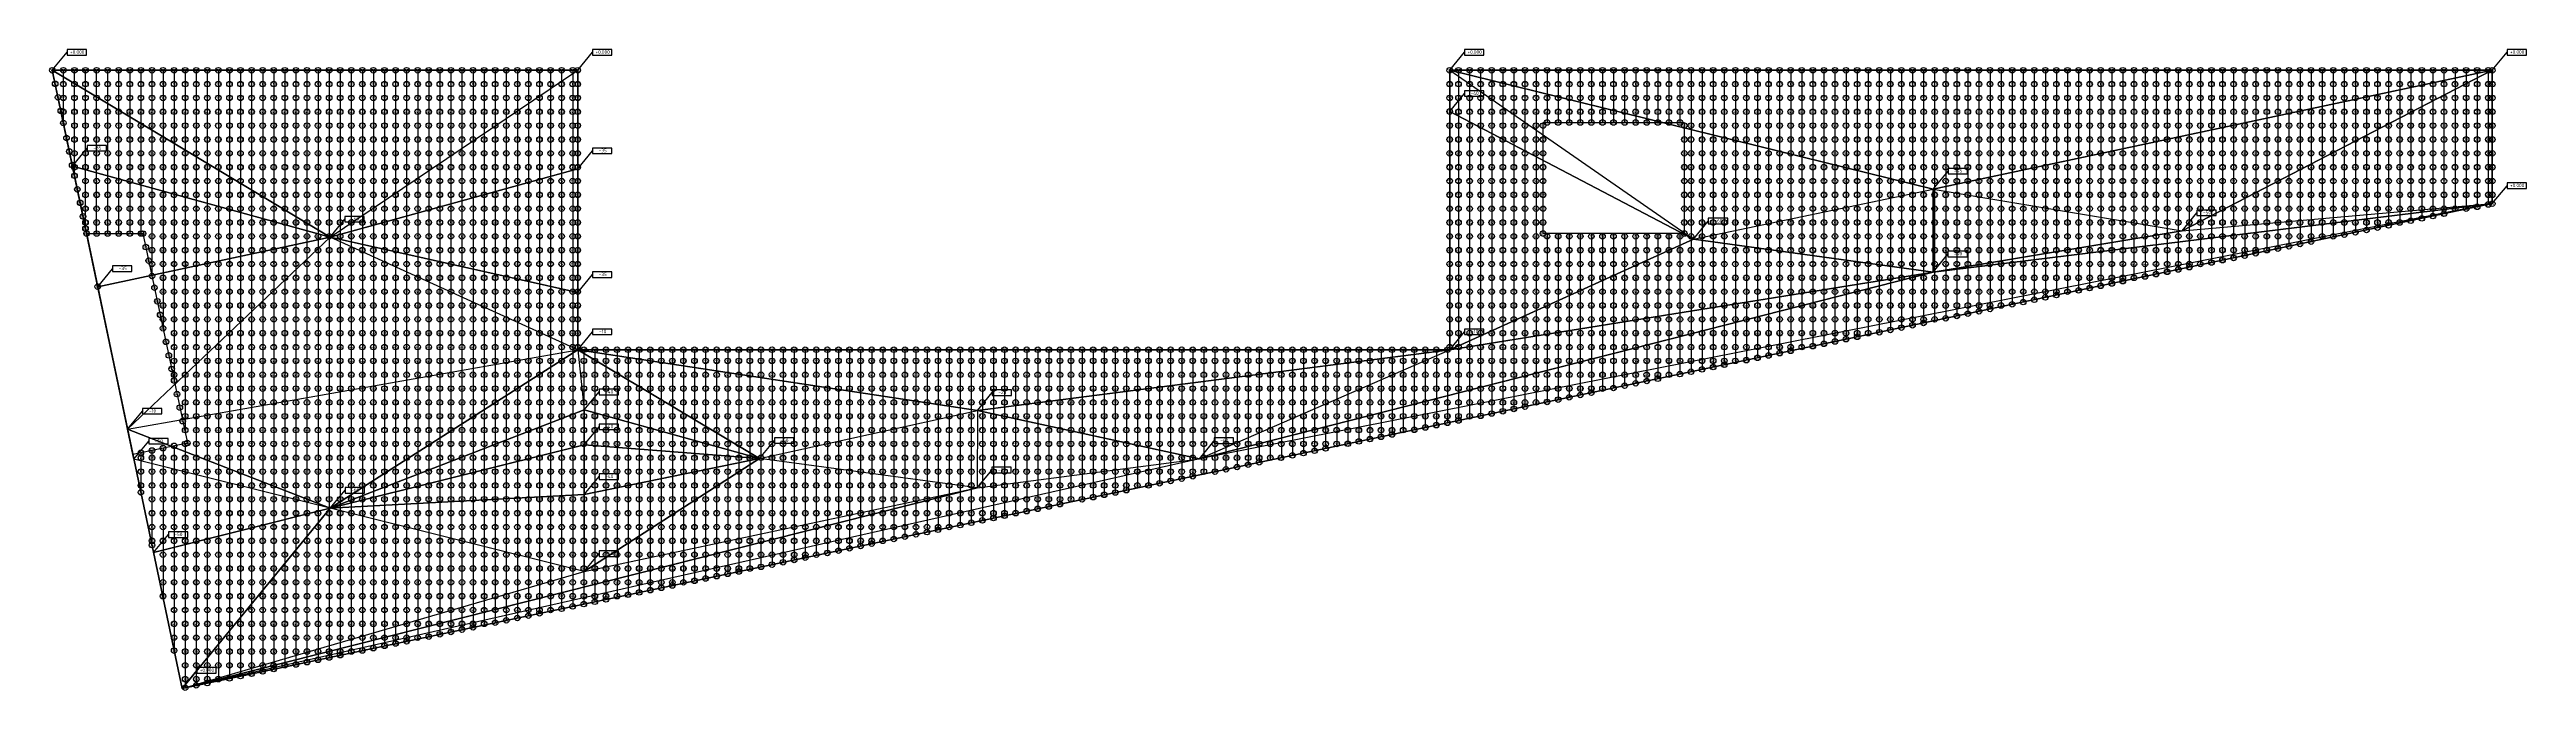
# Model space of a CAD drawing. Header units: millimetres. Extents: x 3543 to 412546, y -146359 to 38454.
# Drawn here: x 210759 to 300239, y -95250 to -72093 of the extents above; entities that cross this region are included whole.
import ezdxf
from ezdxf.enums import TextEntityAlignment as Align

# ---------------------------------------------------------------- set-up
doc = ezdxf.new("R2010")
doc.units = ezdxf.units.MM
doc.layers.add('контур', color=1, linetype='Continuous', lineweight=50)
for name, color, linetype in [('линии_высот', 4, 'Continuous'), ('областиvb', 52, 'Continuous'), ('опоры_текстvb', 7, 'Continuous'), ('опорыvb', 7, 'Continuous'), ('сеткаvb', 8, 'Continuous')]:
    doc.layers.add(name, color=color, linetype=linetype)
doc.styles.add('isocpeur', font='isocpeur.ttf')

# ---------------------------------------------------------------- blocks, each defined once
blk = doc.blocks.new('otmetka_oporvb')
at = {"linetype": 'ByBlock', "lineweight": -2}
blk.add_hatch(color=0, dxfattribs=at).paths.add_polyline_path([(-38, -32, 1), (38, 32, 1)])
at = {"color": 0, "linetype": 'ByBlock', "lineweight": -2}
blk.add_line((0, 0), (2142, 2596), dxfattribs=at)
at = {"color": 0}
blk.add_lwpolyline([(2142, 2196), (4942, 2196), (4942, 2996), (2142, 2996)], close=True, dxfattribs=at)
at = {"color": 0, "linetype": 'ByBlock', "lineweight": -2, "style": 'isocpeur'}
blk.add_attdef('OTM', text='', height=500, dxfattribs=at).set_placement((3600, 2639), align=Align.MIDDLE_CENTER)
blk = doc.blocks.new('*U28')
at = {"linetype": 'ByBlock', "lineweight": -2}
blk.add_hatch(color=0, dxfattribs=at).paths.add_polyline_path([(-38, -32, 1), (38, 32, 1)])
at = {"color": 0, "linetype": 'ByBlock', "lineweight": -2}
blk.add_line((0, 0), (2147, 2596), dxfattribs=at)
at = {"color": 0}
blk.add_lwpolyline([(2147, 2196), (4947, 2196), (4947, 2996), (2147, 2996)], close=True, dxfattribs=at)
at = {"color": 0, "linetype": 'ByBlock', "lineweight": -2, "style": 'isocpeur'}
blk.add_attdef('OTM', text='', height=500, dxfattribs=at).set_placement((3606, 2639), align=Align.MIDDLE_CENTER)
blk = doc.blocks.new('*U29')
at = {"linetype": 'ByBlock', "lineweight": -2}
blk.add_hatch(color=0, dxfattribs=at).paths.add_polyline_path([(-38, -32, 1), (38, 32, 1)])
at = {"color": 0, "linetype": 'ByBlock', "lineweight": -2}
blk.add_line((0, 0), (2158, 2596), dxfattribs=at)
at = {"color": 0}
blk.add_lwpolyline([(2158, 2196), (4958, 2196), (4958, 2996), (2158, 2996)], close=True, dxfattribs=at)
at = {"color": 0, "linetype": 'ByBlock', "lineweight": -2, "style": 'isocpeur'}
blk.add_attdef('OTM', text='', height=500, dxfattribs=at).set_placement((3617, 2639), align=Align.MIDDLE_CENTER)
blk = doc.blocks.new('*U30')
at = {"linetype": 'ByBlock', "lineweight": -2}
blk.add_hatch(color=0, dxfattribs=at).paths.add_polyline_path([(-38, -32, 1), (38, 32, 1)])
at = {"color": 0, "linetype": 'ByBlock', "lineweight": -2}
blk.add_line((0, 0), (2151, 2596), dxfattribs=at)
at = {"color": 0}
blk.add_lwpolyline([(2151, 2196), (4951, 2196), (4951, 2996), (2151, 2996)], close=True, dxfattribs=at)
at = {"color": 0, "linetype": 'ByBlock', "lineweight": -2, "style": 'isocpeur'}
blk.add_attdef('OTM', text='', height=500, dxfattribs=at).set_placement((3609, 2639), align=Align.MIDDLE_CENTER)
blk = doc.blocks.new('opor_symbPRO')
at = {"color": 0, "ltscale": 20}
blk.add_circle((0, 0), 100, dxfattribs=at)
at = {"layer": 'опоры_текстvb', "color": 0, "linetype": 'ByBlock', "lineweight": -2, "style": 'isocpeur'}
blk.add_attdef('COL', text='', height=100, dxfattribs=at).set_placement((0, -1), align=Align.MIDDLE_CENTER)

msp = doc.modelspace()

# ---------------------------------------------------------------- linework, layer by layer
at = {"layer": 'контур', "linetype": 'Continuous'}
msp.add_lwpolyline([(215545, -95173.6), (210858.8, -72842.2), (229841.6, -72842.2), (229841.6, -82939.6), (261341.5, -82939.6), (261341.5, -72842.2), (299003.2, -72842.2), (299003.2, -77660.7)], close=True, dxfattribs=at)
at = {"layer": 'линии_высот'}
for points in [[(210858.8, -72842.2), (220891.8, -78871.8), (229841.6, -72842.2)], [(220891.8, -78871.8), (210858.8, -72842.2), (211585.8, -76306.7)], [(220891.8, -78871.8), (229841.6, -72842.2), (229841.6, -76401.4)], [(270147.8, -78939.8), (261341.5, -74330.6), (261341.5, -72842.2)], [(270147.8, -78939.8), (278807.8, -77138), (261341.5, -72842.2)], [(261341.5, -72842.2), (278807.8, -77138), (299003.2, -72842.2)], [(278807.8, -77138), (287798.8, -78642.6), (299003.2, -72842.2)], [(287798.8, -78642.6), (299003.2, -77660.7), (299003.2, -72842.2)], [(270147.8, -78939.8), (261341.5, -82939.6), (261341.5, -74330.6)], [(220891.8, -78871.8), (211585.8, -76306.7), (212499.7, -80661.5)], [(220891.8, -78871.8), (229841.6, -76401.4), (229841.6, -80875.7)], [(252298.9, -86875.6), (215545, -95173.6), (299003.2, -77660.7)], [(252298.9, -86875.6), (278805.8, -80132.2), (299003.2, -77660.7)], [(270147.8, -78939.8), (278807.8, -77138), (278805.8, -80132.2)], [(278805.8, -80132.2), (278807.8, -77138), (287798.8, -78642.6)], [(278805.8, -80132.2), (287798.8, -78642.6), (299003.2, -77660.7)], [(220891.8, -78871.8), (212499.7, -80661.5), (213579.5, -85807)], [(220891.8, -78871.8), (213579.5, -85807), (229841.6, -82939.6)], [(220891.8, -78871.8), (229841.6, -80875.7), (229841.6, -82939.6)], [(261341.5, -82939.6), (270147.8, -78939.8), (278805.8, -80132.2)], [(252298.9, -86875.6), (261341.5, -82939.6), (278805.8, -80132.2)], [(220897.2, -88667.6), (213579.5, -85807), (229841.6, -82939.6)], [(220897.2, -88667.6), (229841.6, -82939.6), (230076.7, -85115.1)], [(236407.9, -86868.8), (229841.6, -82939.6), (230076.7, -85115.1)], [(229841.6, -82939.6), (236407.9, -86868.8), (244279.5, -85135.9)], [(229841.6, -82939.6), (244279.5, -85135.9), (261341.5, -82939.6)], [(244279.5, -85135.9), (252298.9, -86875.6), (261341.5, -82939.6)], [(220897.2, -88667.6), (213807, -86891.3), (213579.5, -85807)], [(220897.2, -88667.6), (230076.7, -85115.1), (230076.7, -86371.6)], [(236407.9, -86868.8), (230076.7, -85115.1), (230076.7, -86371.6)], [(236407.9, -86868.8), (244279.5, -85135.9), (244268.4, -87933.7)], [(252298.9, -86875.6), (244279.5, -85135.9), (244268.4, -87933.7)], [(220897.2, -88667.6), (230076.7, -86371.6), (230076.7, -88173.7)], [(236407.9, -86868.8), (230076.7, -86371.6), (230076.7, -88173.7)], [(220897.2, -88667.6), (213807, -86891.3), (214515.2, -90266.4)], [(244268.4, -87933.7), (252298.9, -86875.6), (215545, -95173.6)], [(236407.9, -86868.8), (230076.7, -88173.7), (230076.7, -90954.3)], [(244268.4, -87933.7), (236407.9, -86868.8), (230076.7, -90954.3)], [(215545, -95173.6), (230076.7, -90954.3), (244268.4, -87933.7)], [(220897.2, -88667.6), (230076.7, -88173.7), (230076.7, -90954.3)], [(220897.2, -88667.6), (214515.2, -90266.4), (215545, -95173.6)], [(220897.2, -88667.6), (215545, -95173.6), (230076.7, -90954.3)]]:
    msp.add_lwpolyline(points, close=True, dxfattribs=at)
at = {"layer": 'областиvb'}
for points in [[(264714.2, -74728.5), (269815.3, -74728.5), (269815.3, -78741.4), (264714.2, -78741.4)], [(212096.8, -78741.7), (214134, -78741.7), (215737.6, -86311.5), (213771.9, -86724)]]:
    msp.add_lwpolyline(points, close=True, dxfattribs=at)
at = {"layer": 'сеткаvb'}
for p, q in [((210858.8, -72842.2), (229841.6, -72842.2)), ((211258.8, -74748.3), (211258.8, -72842.2)), ((211658.8, -76654.4), (211658.8, -72842.2)), ((212058.8, -78560.6), (212058.8, -72842.2)), ((212458.8, -78741.7), (212458.8, -72842.2)), ((212858.8, -78741.7), (212858.8, -72842.2)), ((213258.8, -78741.7), (213258.8, -72842.2)), ((213658.8, -72842.2), (213658.8, -78741.7)), ((214058.8, -72842.2), (214058.8, -78741.7)), ((214458.8, -72842.2), (214458.8, -80275)), ((214858.8, -72842.2), (214858.8, -82163.2)), ((215258.8, -72842.2), (215258.8, -84051.4)), ((215658.8, -72842.2), (215658.8, -85939.5)), ((216058.8, -72842.2), (216058.8, -95065.7)), ((216458.8, -72842.2), (216458.8, -94981.8)), ((216858.8, -72842.2), (216858.8, -94897.9)), ((217258.8, -72842.2), (217258.8, -94813.9)), ((217658.8, -72842.2), (217658.8, -94730)), ((218058.8, -72842.2), (218058.8, -94646.1)), ((218458.8, -72842.2), (218458.8, -94562.1)), ((218858.8, -72842.2), (218858.8, -94478.2)), ((219258.8, -72842.2), (219258.8, -94394.3)), ((219658.8, -72842.2), (219658.8, -94310.3)), ((220058.8, -72842.2), (220058.8, -94226.4)), ((220458.8, -72842.2), (220458.8, -94142.4)), ((220858.8, -72842.2), (220858.8, -94058.5)), ((221258.8, -72842.2), (221258.8, -93974.6)), ((221658.8, -72842.2), (221658.8, -93890.6)), ((222058.8, -72842.2), (222058.8, -93806.7)), ((222458.8, -72842.2), (222458.8, -93722.8)), ((222858.8, -72842.2), (222858.8, -93638.8)), ((223258.8, -72842.2), (223258.8, -93554.9)), ((223658.8, -72842.2), (223658.8, -93471)), ((224058.8, -72842.2), (224058.8, -93387)), ((224458.8, -72842.2), (224458.8, -93303.1)), ((224858.8, -72842.2), (224858.8, -93219.1)), ((225258.8, -72842.2), (225258.8, -93135.2)), ((225658.8, -72842.2), (225658.8, -93051.3)), ((226058.8, -72842.2), (226058.8, -92967.3)), ((226458.8, -72842.2), (226458.8, -92883.4)), ((226858.8, -72842.2), (226858.8, -92799.5)), ((227258.8, -72842.2), (227258.8, -92715.5)), ((227658.8, -72842.2), (227658.8, -92631.6)), ((228058.8, -72842.2), (228058.8, -92547.7)), ((228458.8, -72842.2), (228458.8, -92463.7)), ((228858.8, -72842.2), (228858.8, -92379.8)), ((229258.8, -72842.2), (229258.8, -92295.9)), ((229658.8, -72842.2), (229658.8, -92211.9)), ((261341.5, -72842.2), (299003.2, -72842.2)), ((261658.8, -72842.2), (261658.8, -85497)), ((262058.8, -72842.2), (262058.8, -85413.1)), ((262458.8, -72842.2), (262458.8, -85329.2)), ((262858.8, -72842.2), (262858.8, -85245.2)), ((263258.8, -72842.2), (263258.8, -85161.3)), ((263658.8, -72842.2), (263658.8, -85077.4)), ((264058.8, -72842.2), (264058.8, -84993.4)), ((264458.8, -72842.2), (264458.8, -84909.5)), ((264858.8, -72842.2), (264858.8, -74728.5)), ((265258.8, -72842.2), (265258.8, -74728.5)), ((265658.8, -72842.2), (265658.8, -74728.5)), ((266058.8, -72842.2), (266058.8, -74728.5)), ((266458.8, -72842.2), (266458.8, -74728.5)), ((266858.8, -72842.2), (266858.8, -74728.5)), ((267258.8, -72842.2), (267258.8, -74728.5)), ((267658.8, -72842.2), (267658.8, -74728.5)), ((268058.8, -72842.2), (268058.8, -74728.5)), ((268458.8, -72842.2), (268458.8, -74728.5)), ((268858.8, -72842.2), (268858.8, -74728.5)), ((269258.8, -72842.2), (269258.8, -74728.5)), ((269658.8, -72842.2), (269658.8, -74728.5)), ((270058.8, -72842.2), (270058.8, -83734.4)), ((270458.8, -72842.2), (270458.8, -83650.5)), ((270858.8, -72842.2), (270858.8, -83566.5)), ((271258.8, -72842.2), (271258.8, -83482.6)), ((271658.8, -72842.2), (271658.8, -83398.6)), ((272058.8, -72842.2), (272058.8, -83314.7)), ((272458.8, -72842.2), (272458.8, -83230.8)), ((272858.8, -72842.2), (272858.8, -83146.8)), ((273258.8, -72842.2), (273258.8, -83062.9)), ((273658.8, -72842.2), (273658.8, -82979)), ((274058.8, -72842.2), (274058.8, -82895)), ((274458.8, -72842.2), (274458.8, -82811.1)), ((274858.8, -72842.2), (274858.8, -82727.2)), ((275258.8, -72842.2), (275258.8, -82643.2)), ((275658.8, -72842.2), (275658.8, -82559.3)), ((276058.8, -72842.2), (276058.8, -82475.4)), ((276458.8, -72842.2), (276458.8, -82391.4)), ((276858.8, -72842.2), (276858.8, -82307.5)), ((277258.8, -72842.2), (277258.8, -82223.5)), ((277658.8, -72842.2), (277658.8, -82139.6)), ((278058.8, -72842.2), (278058.8, -82055.7)), ((278458.8, -72842.2), (278458.8, -81971.7)), ((278858.8, -72842.2), (278858.8, -81887.8)), ((279258.8, -72842.2), (279258.8, -81803.9)), ((279658.8, -72842.2), (279658.8, -81719.9)), ((280058.8, -72842.2), (280058.8, -81636)), ((280458.8, -72842.2), (280458.8, -81552.1)), ((280858.8, -72842.2), (280858.8, -81468.1)), ((281258.8, -72842.2), (281258.8, -81384.2)), ((281658.8, -72842.2), (281658.8, -81300.3)), ((282058.8, -72842.2), (282058.8, -81216.3)), ((282458.8, -72842.2), (282458.8, -81132.4)), ((282858.8, -72842.2), (282858.8, -81048.4)), ((283258.8, -72842.2), (283258.8, -80964.5)), ((283658.8, -72842.2), (283658.8, -80880.6)), ((284058.8, -72842.2), (284058.8, -80796.6)), ((284458.8, -72842.2), (284458.8, -80712.7)), ((284858.8, -72842.2), (284858.8, -80628.8)), ((285258.8, -72842.2), (285258.8, -80544.8)), ((285658.8, -72842.2), (285658.8, -80460.9)), ((286058.8, -72842.2), (286058.8, -80377)), ((286458.8, -72842.2), (286458.8, -80293)), ((286858.8, -72842.2), (286858.8, -80209.1)), ((287258.8, -72842.2), (287258.8, -80125.1)), ((287658.8, -72842.2), (287658.8, -80041.2)), ((288058.8, -72842.2), (288058.8, -79957.3)), ((288458.8, -72842.2), (288458.8, -79873.3)), ((288858.8, -72842.2), (288858.8, -79789.4)), ((289258.8, -72842.2), (289258.8, -79705.5)), ((289658.8, -72842.2), (289658.8, -79621.5)), ((290058.8, -72842.2), (290058.8, -79537.6)), ((290458.8, -72842.2), (290458.8, -79453.7)), ((290858.8, -72842.2), (290858.8, -79369.7)), ((291258.8, -72842.2), (291258.8, -79285.8)), ((291658.8, -72842.2), (291658.8, -79201.9)), ((292058.8, -72842.2), (292058.8, -79117.9)), ((292458.8, -72842.2), (292458.8, -79034)), ((292858.8, -72842.2), (292858.8, -78950)), ((293258.8, -72842.2), (293258.8, -78866.1)), ((293658.8, -72842.2), (293658.8, -78782.2)), ((294058.8, -72842.2), (294058.8, -78698.2)), ((294458.8, -72842.2), (294458.8, -78614.3)), ((294858.8, -72842.2), (294858.8, -78530.4)), ((295258.8, -72842.2), (295258.8, -78446.4)), ((295658.8, -72842.2), (295658.8, -78362.5)), ((296058.8, -72842.2), (296058.8, -78278.6)), ((296458.8, -72842.2), (296458.8, -78194.6)), ((296858.8, -72842.2), (296858.8, -78110.7)), ((297258.8, -72842.2), (297258.8, -78026.8)), ((297658.8, -72842.2), (297658.8, -77942.8)), ((298058.8, -72842.2), (298058.8, -77858.9)), ((298458.8, -72842.2), (298458.8, -77774.9)), ((298858.8, -72842.2), (298858.8, -77691)), ((264714.2, -78741.4), (264714.2, -74728.5)), ((269815.3, -74728.5), (269815.3, -78741.4)), ((264858.8, -78741.4), (264858.8, -84825.6)), ((265258.8, -78741.4), (265258.8, -84741.6)), ((265658.8, -78741.4), (265658.8, -84657.7)), ((266058.8, -78741.4), (266058.8, -84573.8)), ((266458.8, -78741.4), (266458.8, -84489.8)), ((266858.8, -78741.4), (266858.8, -84405.9)), ((267258.8, -78741.4), (267258.8, -84321.9)), ((267658.8, -78741.4), (267658.8, -84238)), ((268058.8, -78741.4), (268058.8, -84154.1)), ((268458.8, -78741.4), (268458.8, -84070.1)), ((268858.8, -78741.4), (268858.8, -83986.2)), ((269258.8, -78741.4), (269258.8, -83902.3)), ((269658.8, -78741.4), (269658.8, -83818.3)), ((230058.8, -82939.6), (230058.8, -92128)), ((230458.8, -82939.6), (230458.8, -92044)), ((230858.8, -82939.6), (230858.8, -91960.1)), ((231258.8, -82939.6), (231258.8, -91876.2)), ((231658.8, -82939.6), (231658.8, -91792.2)), ((232058.8, -82939.6), (232058.8, -91708.3)), ((232458.8, -82939.6), (232458.8, -91624.4)), ((232858.8, -82939.6), (232858.8, -91540.4)), ((233258.8, -82939.6), (233258.8, -91456.5)), ((233658.8, -82939.6), (233658.8, -91372.6)), ((234058.8, -82939.6), (234058.8, -91288.6)), ((234458.8, -82939.6), (234458.8, -91204.7)), ((234858.8, -82939.6), (234858.8, -91120.8)), ((235258.8, -82939.6), (235258.8, -91036.8)), ((235658.8, -82939.6), (235658.8, -90952.9)), ((236058.8, -82939.6), (236058.8, -90868.9)), ((236458.8, -82939.6), (236458.8, -90785)), ((236858.8, -82939.6), (236858.8, -90701.1)), ((237258.8, -82939.6), (237258.8, -90617.1)), ((237658.8, -82939.6), (237658.8, -90533.2)), ((238058.8, -82939.6), (238058.8, -90449.3)), ((238458.8, -82939.6), (238458.8, -90365.3)), ((238858.8, -82939.6), (238858.8, -90281.4)), ((239258.8, -82939.6), (239258.8, -90197.5)), ((239658.8, -82939.6), (239658.8, -90113.5)), ((240058.8, -82939.6), (240058.8, -90029.6)), ((240458.8, -82939.6), (240458.8, -89945.6)), ((240858.8, -82939.6), (240858.8, -89861.7)), ((241258.8, -82939.6), (241258.8, -89777.8)), ((241658.8, -82939.6), (241658.8, -89693.8)), ((242058.8, -82939.6), (242058.8, -89609.9)), ((242458.8, -82939.6), (242458.8, -89526)), ((242858.8, -82939.6), (242858.8, -89442)), ((243258.8, -82939.6), (243258.8, -89358.1)), ((243658.8, -82939.6), (243658.8, -89274.2)), ((244058.8, -82939.6), (244058.8, -89190.2)), ((244458.8, -82939.6), (244458.8, -89106.3)), ((244858.8, -82939.6), (244858.8, -89022.4)), ((245258.8, -82939.6), (245258.8, -88938.4)), ((245658.8, -82939.6), (245658.8, -88854.5)), ((246058.8, -82939.6), (246058.8, -88770.5)), ((246458.8, -82939.6), (246458.8, -88686.6)), ((246858.8, -82939.6), (246858.8, -88602.7)), ((247258.8, -82939.6), (247258.8, -88518.7)), ((247658.8, -82939.6), (247658.8, -88434.8)), ((248058.8, -82939.6), (248058.8, -88350.9)), ((248458.8, -82939.6), (248458.8, -88266.9)), ((248858.8, -82939.6), (248858.8, -88183)), ((249258.8, -82939.6), (249258.8, -88099.1)), ((249658.8, -82939.6), (249658.8, -88015.1)), ((250058.8, -82939.6), (250058.8, -87931.2)), ((250458.8, -82939.6), (250458.8, -87847.3)), ((250858.8, -82939.6), (250858.8, -87763.3)), ((251258.8, -82939.6), (251258.8, -87679.4)), ((251658.8, -82939.6), (251658.8, -87595.4)), ((252058.8, -82939.6), (252058.8, -87511.5)), ((252458.8, -82939.6), (252458.8, -87427.6)), ((252858.8, -82939.6), (252858.8, -87343.6)), ((253258.8, -82939.6), (253258.8, -87259.7)), ((253658.8, -82939.6), (253658.8, -87175.8)), ((254058.8, -82939.6), (254058.8, -87091.8)), ((254458.8, -82939.6), (254458.8, -87007.9)), ((254858.8, -82939.6), (254858.8, -86924)), ((255258.8, -82939.6), (255258.8, -86840)), ((255658.8, -82939.6), (255658.8, -86756.1)), ((256058.8, -82939.6), (256058.8, -86672.1)), ((256458.8, -82939.6), (256458.8, -86588.2)), ((256858.8, -82939.6), (256858.8, -86504.3)), ((257258.8, -82939.6), (257258.8, -86420.3)), ((257658.8, -82939.6), (257658.8, -86336.4)), ((258058.8, -82939.6), (258058.8, -86252.5)), ((258458.8, -82939.6), (258458.8, -86168.5)), ((258858.8, -82939.6), (258858.8, -86084.6)), ((259258.8, -82939.6), (259258.8, -86000.7)), ((259658.8, -82939.6), (259658.8, -85916.7)), ((260058.8, -82939.6), (260058.8, -85832.8)), ((260458.8, -82939.6), (260458.8, -85748.9)), ((260858.8, -82939.6), (260858.8, -85664.9)), ((261258.8, -82939.6), (261258.8, -85581)), ((214058.8, -86663.7), (214058.8, -88091.3)), ((214458.8, -86579.8), (214458.8, -89997.4)), ((214858.8, -86495.9), (214858.8, -91903.6)), ((215258.8, -86411.9), (215258.8, -93809.7)), ((215658.8, -86328), (215658.8, -95149.7))]:
    msp.add_line(p, q, dxfattribs=at)
at = {"layer": 'сеткаvb', "linetype": 'Continuous'}
for p, q in [((229841.6, -72842.2), (229841.6, -82939.6)), ((261341.5, -82939.6), (261341.5, -72842.2)), ((299003.2, -72842.2), (299003.2, -77660.7))]:
    msp.add_line(p, q, dxfattribs=at)

# ---------------------------------------------------------------- block references
at = {"xscale": 0.25, "yscale": 0.25, "zscale": 0.25}
for name, p, values in [('otmetka_oporvb', (210858.8, -72842.2), {'OTM': '+0.000'}), ('otmetka_oporvb', (229841.6, -72842.2), {'OTM': '+0.000'}), ('otmetka_oporvb', (261341.5, -72842.2), {'OTM': '+0.000'}), ('otmetka_oporvb', (299003.2, -72842.2), {'OTM': '+0.000'}), ('otmetka_oporvb', (261341.5, -74330.6), {'OTM': '-40'}), ('otmetka_oporvb', (211585.8, -76306.7), {'OTM': '-35'}), ('otmetka_oporvb', (229841.6, -76401.4), {'OTM': '-35'}), ('otmetka_oporvb', (278807.8, -77138), {'OTM': '-45'}), ('otmetka_oporvb', (299003.2, -77660.7), {'OTM': '+0.000'}), ('otmetka_oporvb', (220891.8, -78871.8), {'OTM': '-60'}), ('otmetka_oporvb', (270147.8, -78939.8), {'OTM': '-60'}), ('otmetka_oporvb', (287798.8, -78642.6), {'OTM': '-50'}), ('otmetka_oporvb', (278805.8, -80132.2), {'OTM': '-40'}), ('otmetka_oporvb', (212499.7, -80661.5), {'OTM': '-35'}), ('otmetka_oporvb', (229841.6, -80875.7), {'OTM': '-35'}), ('otmetka_oporvb', (229841.6, -82939.6), {'OTM': '-10'}), ('otmetka_oporvb', (261341.5, -82939.6), {'OTM': '-10'}), ('otmetka_oporvb', (230076.7, -85115.1), {'OTM': '-40'}), ('otmetka_oporvb', (244279.5, -85135.9), {'OTM': '-25'}), ('otmetka_oporvb', (213579.5, -85807), {'OTM': '-10'}), ('*U28', (230076.7, -86371.6), {'OTM': '-40'}), ('otmetka_oporvb', (213807, -86891.3), {'OTM': '-50'}), ('otmetka_oporvb', (236407.9, -86868.8), {'OTM': '-60'}), ('otmetka_oporvb', (252298.9, -86875.6), {'OTM': '-60'}), ('*U29', (230076.7, -88173.7), {'OTM': '-40'}), ('otmetka_oporvb', (244268.4, -87933.7), {'OTM': '-25'}), ('otmetka_oporvb', (220897.2, -88667.6), {'OTM': '-60'}), ('otmetka_oporvb', (214515.2, -90266.4), {'OTM': '-50'}), ('*U30', (230076.7, -90954.3), {'OTM': '-40'}), ('otmetka_oporvb', (215545, -95173.6), {'OTM': '+0.000'})]:
    msp.add_blockref(name, p, dxfattribs=at).add_auto_attribs(values)
at = {"layer": 'опорыvb', "color": 1}
for p, values in [((210858.8, -72842.2), {'COL': '25'}), ((210961.5, -73331.5), {'COL': '25'}), ((211258.8, -72842.2), {'COL': '25'}), ((211258.8, -73342.2), {'COL': '30'}), ((211658.8, -72842.2), {'COL': '25'}), ((211658.8, -73342.2), {'COL': '30'}), ((212058.8, -72842.2), {'COL': '25'}), ((212058.8, -73342.2), {'COL': '30'}), ((212458.8, -72842.2), {'COL': '25'}), ((212458.8, -73342.2), {'COL': '30'}), ((212858.8, -72842.2), {'COL': '25'}), ((212858.8, -73342.2), {'COL': '30'}), ((213258.8, -72842.2), {'COL': '25'}), ((213258.8, -73342.2), {'COL': '30'}), ((213658.8, -72842.2), {'COL': '25'}), ((213658.8, -73342.2), {'COL': '30'}), ((214058.8, -72842.2), {'COL': '25'}), ((214058.8, -73342.2), {'COL': '30'}), ((214458.8, -72842.2), {'COL': '25'}), ((214458.8, -73342.2), {'COL': '30'}), ((214858.8, -72842.2), {'COL': '25'}), ((214858.8, -73342.2), {'COL': '30'}), ((215258.8, -72842.2), {'COL': '25'}), ((215258.8, -73342.2), {'COL': '30'}), ((215658.8, -72842.2), {'COL': '25'}), ((215658.8, -73342.2), {'COL': '30'}), ((216058.8, -72842.2), {'COL': '25'}), ((216058.8, -73342.2), {'COL': '30'}), ((216458.8, -72842.2), {'COL': '25'}), ((216458.8, -73342.2), {'COL': '30'}), ((216858.8, -72842.2), {'COL': '25'}), ((216858.8, -73342.2), {'COL': '30'}), ((217258.8, -72842.2), {'COL': '25'}), ((217258.8, -73342.2), {'COL': '30'}), ((217658.8, -72842.2), {'COL': '25'}), ((217658.8, -73342.2), {'COL': '30'}), ((218058.8, -72842.2), {'COL': '25'}), ((218058.8, -73342.2), {'COL': '30'}), ((218458.8, -72842.2), {'COL': '25'}), ((218458.8, -73342.2), {'COL': '30'}), ((218858.8, -72842.2), {'COL': '25'}), ((218858.8, -73342.2), {'COL': '30'}), ((219258.8, -72842.2), {'COL': '25'}), ((219258.8, -73342.2), {'COL': '30'}), ((219658.8, -72842.2), {'COL': '25'}), ((219658.8, -73342.2), {'COL': '30'}), ((220058.8, -72842.2), {'COL': '25'}), ((220058.8, -73342.2), {'COL': '30'}), ((220458.8, -72842.2), {'COL': '25'}), ((220458.8, -73342.2), {'COL': '30'}), ((220858.8, -72842.2), {'COL': '25'}), ((220858.8, -73342.2), {'COL': '30'}), ((221258.8, -72842.2), {'COL': '25'}), ((221258.8, -73342.2), {'COL': '30'}), ((221658.8, -72842.2), {'COL': '25'}), ((221658.8, -73342.2), {'COL': '30'}), ((222058.8, -72842.2), {'COL': '25'}), ((222058.8, -73342.2), {'COL': '30'}), ((222458.8, -72842.2), {'COL': '25'}), ((222458.8, -73342.2), {'COL': '30'}), ((222858.8, -72842.2), {'COL': '25'}), ((222858.8, -73342.2), {'COL': '30'}), ((223258.8, -72842.2), {'COL': '25'}), ((223258.8, -73342.2), {'COL': '30'}), ((223658.8, -72842.2), {'COL': '25'}), ((223658.8, -73342.2), {'COL': '30'}), ((224058.8, -72842.2), {'COL': '25'}), ((224058.8, -73342.2), {'COL': '30'}), ((224458.8, -72842.2), {'COL': '25'}), ((224458.8, -73342.2), {'COL': '30'}), ((224858.8, -72842.2), {'COL': '25'}), ((224858.8, -73342.2), {'COL': '30'}), ((225258.8, -72842.2), {'COL': '25'}), ((225258.8, -73342.2), {'COL': '30'}), ((225658.8, -72842.2), {'COL': '25'}), ((225658.8, -73342.2), {'COL': '30'}), ((226058.8, -72842.2), {'COL': '25'}), ((226058.8, -73342.2), {'COL': '30'}), ((226458.8, -72842.2), {'COL': '25'}), ((226458.8, -73342.2), {'COL': '30'}), ((226858.8, -72842.2), {'COL': '25'}), ((226858.8, -73342.2), {'COL': '30'}), ((227258.8, -72842.2), {'COL': '25'}), ((227258.8, -73342.2), {'COL': '30'}), ((227658.8, -72842.2), {'COL': '25'}), ((227658.8, -73342.2), {'COL': '30'}), ((228058.8, -72842.2), {'COL': '25'}), ((228058.8, -73342.2), {'COL': '30'}), ((228458.8, -72842.2), {'COL': '25'}), ((228458.8, -73342.2), {'COL': '30'}), ((228858.8, -72842.2), {'COL': '25'}), ((228858.8, -73342.2), {'COL': '30'}), ((229258.8, -72842.2), {'COL': '25'}), ((229258.8, -73342.2), {'COL': '30'}), ((229658.8, -72842.2), {'COL': '25'}), ((229658.8, -73342.2), {'COL': '30'}), ((229841.6, -72842.2), {'COL': '25'}), ((229841.6, -73342.2), {'COL': '30'}), ((261341.5, -72842.2), {'COL': '25'}), ((261658.8, -72842.2), {'COL': '25'}), ((262058.8, -72842.2), {'COL': '25'}), ((262058.8, -73342.2), {'COL': '30'}), ((262458.8, -72842.2), {'COL': '25'}), ((262458.8, -73342.2), {'COL': '30'}), ((262858.8, -72842.2), {'COL': '25'}), ((262858.8, -73342.2), {'COL': '30'}), ((263258.8, -72842.2), {'COL': '25'}), ((263258.8, -73342.2), {'COL': '30'}), ((263658.8, -72842.2), {'COL': '25'}), ((263658.8, -73342.2), {'COL': '30'}), ((264058.8, -72842.2), {'COL': '25'}), ((264058.8, -73342.2), {'COL': '30'}), ((264458.8, -72842.2), {'COL': '25'}), ((264458.8, -73342.2), {'COL': '30'}), ((264858.8, -72842.2), {'COL': '25'}), ((264858.8, -73342.2), {'COL': '30'}), ((265258.8, -72842.2), {'COL': '25'}), ((265258.8, -73342.2), {'COL': '30'}), ((265658.8, -72842.2), {'COL': '25'}), ((265658.8, -73342.2), {'COL': '30'}), ((266058.8, -72842.2), {'COL': '25'}), ((266058.8, -73342.2), {'COL': '30'}), ((266458.8, -72842.2), {'COL': '25'}), ((266458.8, -73342.2), {'COL': '30'}), ((266858.8, -72842.2), {'COL': '25'}), ((266858.8, -73342.2), {'COL': '30'}), ((267258.8, -72842.2), {'COL': '25'}), ((267258.8, -73342.2), {'COL': '30'}), ((267658.8, -72842.2), {'COL': '25'}), ((267658.8, -73342.2), {'COL': '30'}), ((268058.8, -72842.2), {'COL': '25'}), ((268058.8, -73342.2), {'COL': '30'}), ((268458.8, -72842.2), {'COL': '25'}), ((268458.8, -73342.2), {'COL': '30'}), ((268858.8, -72842.2), {'COL': '25'}), ((268858.8, -73342.2), {'COL': '30'}), ((269258.8, -72842.2), {'COL': '25'}), ((269258.8, -73342.2), {'COL': '30'}), ((269658.8, -72842.2), {'COL': '25'}), ((269658.8, -73342.2), {'COL': '30'}), ((270058.8, -72842.2), {'COL': '25'}), ((270058.8, -73342.2), {'COL': '30'}), ((270458.8, -72842.2), {'COL': '25'}), ((270458.8, -73342.2), {'COL': '30'}), ((270858.8, -72842.2), {'COL': '25'}), ((270858.8, -73342.2), {'COL': '30'}), ((271258.8, -72842.2), {'COL': '25'}), ((271258.8, -73342.2), {'COL': '30'}), ((271658.8, -72842.2), {'COL': '25'}), ((271658.8, -73342.2), {'COL': '30'}), ((272058.8, -72842.2), {'COL': '25'}), ((272058.8, -73342.2), {'COL': '30'}), ((272458.8, -72842.2), {'COL': '25'}), ((272458.8, -73342.2), {'COL': '30'}), ((272858.8, -72842.2), {'COL': '25'}), ((272858.8, -73342.2), {'COL': '30'}), ((273258.8, -72842.2), {'COL': '25'}), ((273258.8, -73342.2), {'COL': '30'}), ((273658.8, -72842.2), {'COL': '25'}), ((273658.8, -73342.2), {'COL': '30'}), ((274058.8, -72842.2), {'COL': '25'}), ((274058.8, -73342.2), {'COL': '30'}), ((274458.8, -72842.2), {'COL': '25'}), ((274458.8, -73342.2), {'COL': '30'}), ((274858.8, -72842.2), {'COL': '25'}), ((274858.8, -73342.2), {'COL': '30'}), ((275258.8, -72842.2), {'COL': '25'}), ((275258.8, -73342.2), {'COL': '30'}), ((275658.8, -72842.2), {'COL': '25'}), ((275658.8, -73342.2), {'COL': '30'}), ((276058.8, -72842.2), {'COL': '25'}), ((276058.8, -73342.2), {'COL': '30'}), ((276458.8, -72842.2), {'COL': '25'}), ((276458.8, -73342.2), {'COL': '30'}), ((276858.8, -72842.2), {'COL': '25'}), ((276858.8, -73342.2), {'COL': '30'}), ((277258.8, -72842.2), {'COL': '25'}), ((277258.8, -73342.2), {'COL': '30'}), ((277658.8, -72842.2), {'COL': '25'}), ((277658.8, -73342.2), {'COL': '30'}), ((278058.8, -72842.2), {'COL': '25'}), ((278058.8, -73342.2), {'COL': '30'}), ((278458.8, -72842.2), {'COL': '25'}), ((278458.8, -73342.2), {'COL': '30'}), ((278858.8, -72842.2), {'COL': '25'}), ((278858.8, -73342.2), {'COL': '30'}), ((279258.8, -72842.2), {'COL': '25'}), ((279258.8, -73342.2), {'COL': '30'}), ((279658.8, -72842.2), {'COL': '25'}), ((279658.8, -73342.2), {'COL': '30'}), ((280058.8, -72842.2), {'COL': '25'}), ((280058.8, -73342.2), {'COL': '30'}), ((280458.8, -72842.2), {'COL': '25'}), ((280458.8, -73342.2), {'COL': '30'}), ((280858.8, -72842.2), {'COL': '25'}), ((280858.8, -73342.2), {'COL': '30'}), ((281258.8, -72842.2), {'COL': '25'}), ((281258.8, -73342.2), {'COL': '30'}), ((281658.8, -72842.2), {'COL': '25'}), ((281658.8, -73342.2), {'COL': '30'}), ((282058.8, -72842.2), {'COL': '25'}), ((282058.8, -73342.2), {'COL': '30'}), ((282458.8, -72842.2), {'COL': '25'}), ((282458.8, -73342.2), {'COL': '30'}), ((282858.8, -72842.2), {'COL': '25'}), ((282858.8, -73342.2), {'COL': '30'}), ((283258.8, -72842.2), {'COL': '25'}), ((283258.8, -73342.2), {'COL': '30'}), ((283658.8, -72842.2), {'COL': '25'}), ((283658.8, -73342.2), {'COL': '30'}), ((284058.8, -72842.2), {'COL': '25'}), ((284058.8, -73342.2), {'COL': '30'}), ((284458.8, -72842.2), {'COL': '25'}), ((284458.8, -73342.2), {'COL': '30'}), ((284858.8, -72842.2), {'COL': '25'}), ((284858.8, -73342.2), {'COL': '30'}), ((285258.8, -72842.2), {'COL': '25'}), ((285258.8, -73342.2), {'COL': '30'}), ((285658.8, -72842.2), {'COL': '25'}), ((285658.8, -73342.2), {'COL': '30'}), ((286058.8, -72842.2), {'COL': '25'}), ((286058.8, -73342.2), {'COL': '30'}), ((286458.8, -72842.2), {'COL': '25'}), ((286458.8, -73342.2), {'COL': '30'}), ((286858.8, -72842.2), {'COL': '25'}), ((286858.8, -73342.2), {'COL': '30'}), ((287258.8, -72842.2), {'COL': '25'}), ((287258.8, -73342.2), {'COL': '30'}), ((287658.8, -72842.2), {'COL': '25'}), ((287658.8, -73342.2), {'COL': '30'}), ((288058.8, -72842.2), {'COL': '25'}), ((288058.8, -73342.2), {'COL': '30'}), ((288458.8, -72842.2), {'COL': '25'}), ((288458.8, -73342.2), {'COL': '30'}), ((288858.8, -72842.2), {'COL': '25'}), ((288858.8, -73342.2), {'COL': '30'}), ((289258.8, -72842.2), {'COL': '25'}), ((289258.8, -73342.2), {'COL': '30'}), ((289658.8, -72842.2), {'COL': '25'}), ((289658.8, -73342.2), {'COL': '30'}), ((290058.8, -72842.2), {'COL': '25'}), ((290058.8, -73342.2), {'COL': '30'}), ((290458.8, -72842.2), {'COL': '25'}), ((290458.8, -73342.2), {'COL': '30'}), ((290858.8, -72842.2), {'COL': '25'}), ((290858.8, -73342.2), {'COL': '30'}), ((291258.8, -72842.2), {'COL': '25'}), ((291258.8, -73342.2), {'COL': '30'}), ((291658.8, -72842.2), {'COL': '25'}), ((291658.8, -73342.2), {'COL': '30'}), ((292058.8, -72842.2), {'COL': '25'}), ((292058.8, -73342.2), {'COL': '30'}), ((292458.8, -72842.2), {'COL': '25'}), ((292458.8, -73342.2), {'COL': '30'}), ((292858.8, -72842.2), {'COL': '25'}), ((292858.8, -73342.2), {'COL': '30'}), ((293258.8, -72842.2), {'COL': '25'}), ((293258.8, -73342.2), {'COL': '30'}), ((293658.8, -72842.2), {'COL': '25'}), ((293658.8, -73342.2), {'COL': '30'}), ((294058.8, -72842.2), {'COL': '25'}), ((294058.8, -73342.2), {'COL': '30'}), ((294458.8, -72842.2), {'COL': '25'}), ((294458.8, -73342.2), {'COL': '30'}), ((294858.8, -72842.2), {'COL': '25'}), ((294858.8, -73342.2), {'COL': '30'}), ((295258.8, -72842.2), {'COL': '25'}), ((295258.8, -73342.2), {'COL': '30'}), ((295658.8, -72842.2), {'COL': '25'}), ((295658.8, -73342.2), {'COL': '30'}), ((296058.8, -72842.2), {'COL': '25'}), ((296058.8, -73342.2), {'COL': '30'}), ((296458.8, -72842.2), {'COL': '25'}), ((296458.8, -73342.2), {'COL': '30'}), ((296858.8, -72842.2), {'COL': '25'}), ((296858.8, -73342.2), {'COL': '30'}), ((297258.8, -72842.2), {'COL': '25'}), ((297258.8, -73342.2), {'COL': '30'}), ((297658.8, -72842.2), {'COL': '25'}), ((297658.8, -73342.2), {'COL': '30'}), ((298058.8, -72842.2), {'COL': '25'}), ((298058.8, -73342.2), {'COL': '29'}), ((298458.8, -72842.2), {'COL': '25'}), ((298458.8, -73342.2), {'COL': '27'}), ((298858.8, -72842.2), {'COL': '25'}), ((298858.8, -73342.2), {'COL': '26'}), ((299003.2, -72842.2), {'COL': '25'}), ((299003.2, -73342.2), {'COL': '25'}), ((296058.8, -73842.2), {'COL': '34'}), ((296458.8, -73842.2), {'COL': '34'}), ((296858.8, -73842.2), {'COL': '34'}), ((297258.8, -73842.2), {'COL': '33'}), ((297258.8, -74342.2), {'COL': '33'}), ((297658.8, -73842.2), {'COL': '31'}), ((297658.8, -74342.2), {'COL': '31'}), ((298058.8, -73842.2), {'COL': '29'}), ((298058.8, -74342.2), {'COL': '29'}), ((298458.8, -73842.2), {'COL': '27'}), ((298458.8, -74342.2), {'COL': '27'}), ((298858.8, -73842.2), {'COL': '26'}), ((298858.8, -74342.2), {'COL': '26'}), ((299003.2, -73842.2), {'COL': '25'}), ((299003.2, -74342.2), {'COL': '25'}), ((297258.8, -74842.2), {'COL': '33'}), ((297658.8, -74842.2), {'COL': '31'}), ((298058.8, -74842.2), {'COL': '29'}), ((298458.8, -74842.2), {'COL': '27'}), ((298858.8, -74842.2), {'COL': '26'}), ((299003.2, -74842.2), {'COL': '25'}), ((297258.8, -75342.2), {'COL': '33'}), ((297258.8, -75842.2), {'COL': '33'}), ((297658.8, -75342.2), {'COL': '31'}), ((297658.8, -75842.2), {'COL': '31'}), ((298058.8, -75342.2), {'COL': '29'}), ((298058.8, -75842.2), {'COL': '29'}), ((298458.8, -75342.2), {'COL': '27'}), ((298458.8, -75842.2), {'COL': '27'}), ((298858.8, -75342.2), {'COL': '26'}), ((298858.8, -75842.2), {'COL': '26'}), ((299003.2, -75342.2), {'COL': '25'}), ((299003.2, -75842.2), {'COL': '25'}), ((297258.8, -76342.2), {'COL': '33'}), ((297258.8, -76842.2), {'COL': '33'}), ((297658.8, -76342.2), {'COL': '31'}), ((297658.8, -76842.2), {'COL': '31'}), ((298058.8, -76342.2), {'COL': '29'}), ((298058.8, -76842.2), {'COL': '29'}), ((298458.8, -76342.2), {'COL': '27'}), ((298458.8, -76842.2), {'COL': '27'}), ((298858.8, -76342.2), {'COL': '26'}), ((298858.8, -76842.2), {'COL': '26'}), ((299003.2, -76342.2), {'COL': '25'}), ((299003.2, -76842.2), {'COL': '25'}), ((297258.8, -77342.2), {'COL': '33'}), ((297258.8, -77842.2), {'COL': '31'}), ((297658.8, -77342.2), {'COL': '31'}), ((297658.8, -77842.2), {'COL': '28'}), ((298058.8, -77342.2), {'COL': '29'}), ((298058.8, -77842.2), {'COL': '26'}), ((298458.8, -77342.2), {'COL': '27'}), ((298458.8, -77774.9), {'COL': '26'}), ((298858.8, -77342.2), {'COL': '26'}), ((298858.8, -77691), {'COL': '25'}), ((299003.2, -77342.2), {'COL': '25'}), ((299003.2, -77660.7), {'COL': '25'}), ((292458.8, -78842.2), {'COL': '34'}), ((292858.8, -78842.2), {'COL': '33'}), ((293258.8, -78842.2), {'COL': '27'}), ((293658.8, -78782.2), {'COL': '25'}), ((294058.8, -78342.2), {'COL': '34'}), ((294058.8, -78698.2), {'COL': '25'}), ((294458.8, -78342.2), {'COL': '33'}), ((294458.8, -78614.3), {'COL': '25'}), ((294858.8, -78342.2), {'COL': '32'}), ((294858.8, -78530.4), {'COL': '25'}), ((295258.8, -78342.2), {'COL': '30'}), ((295258.8, -78446.4), {'COL': '25'}), ((295658.8, -78342.2), {'COL': '27'}), ((296058.8, -78278.6), {'COL': '25'}), ((296458.8, -78194.6), {'COL': '25'}), ((296858.8, -78110.7), {'COL': '25'}), ((297258.8, -78026.8), {'COL': '25'}), ((289258.8, -79705.5), {'COL': '25'}), ((289658.8, -79621.5), {'COL': '25'}), ((290058.8, -79537.6), {'COL': '25'}), ((290458.8, -79453.7), {'COL': '25'}), ((290858.8, -79342.2), {'COL': '28'}), ((291258.8, -79285.8), {'COL': '25'}), ((291658.8, -79201.9), {'COL': '25'}), ((292058.8, -79117.9), {'COL': '25'}), ((292458.8, -79034), {'COL': '25'}), ((284858.8, -80628.8), {'COL': '25'}), ((285258.8, -80544.8), {'COL': '25'}), ((285658.8, -80460.9), {'COL': '25'}), ((286058.8, -80342.2), {'COL': '29'}), ((286458.8, -80293), {'COL': '25'}), ((286858.8, -80209.1), {'COL': '25'}), ((287258.8, -80125.1), {'COL': '25'}), ((287658.8, -80041.2), {'COL': '25'}), ((288058.8, -79957.3), {'COL': '25'}), ((288458.8, -79842.2), {'COL': '28'}), ((288858.8, -79789.4), {'COL': '25'}), ((280858.8, -81468.1), {'COL': '25'}), ((281258.8, -81342.2), {'COL': '29'}), ((281658.8, -81300.3), {'COL': '25'}), ((282058.8, -81216.3), {'COL': '25'}), ((282458.8, -81132.4), {'COL': '25'}), ((282858.8, -81048.4), {'COL': '25'}), ((283258.8, -80964.5), {'COL': '25'}), ((283658.8, -80842.2), {'COL': '29'}), ((284058.8, -80796.6), {'COL': '25'}), ((284458.8, -80712.7), {'COL': '25'}), ((276458.8, -82342.2), {'COL': '30'}), ((276858.8, -82307.5), {'COL': '25'}), ((277258.8, -82223.5), {'COL': '25'}), ((277658.8, -82139.6), {'COL': '25'}), ((278058.8, -82055.7), {'COL': '25'}), ((278458.8, -81971.7), {'COL': '25'}), ((278858.8, -81842.2), {'COL': '30'}), ((279258.8, -81803.9), {'COL': '25'}), ((279658.8, -81719.9), {'COL': '25'}), ((280058.8, -81636), {'COL': '25'}), ((280458.8, -81552.1), {'COL': '25'}), ((272058.8, -83314.7), {'COL': '25'}), ((272458.8, -83230.8), {'COL': '25'}), ((272858.8, -83146.8), {'COL': '25'}), ((273258.8, -83062.9), {'COL': '25'}), ((273658.8, -82979), {'COL': '25'}), ((274058.8, -82842.2), {'COL': '30'}), ((274458.8, -82811.1), {'COL': '25'}), ((274858.8, -82727.2), {'COL': '25'}), ((275258.8, -82643.2), {'COL': '25'}), ((275658.8, -82559.3), {'COL': '25'}), ((276058.8, -82475.4), {'COL': '25'}), ((268058.8, -84154.1), {'COL': '25'}), ((268458.8, -84070.1), {'COL': '25'}), ((268858.8, -83986.2), {'COL': '25'}), ((269258.8, -83842.2), {'COL': '31'}), ((269658.8, -83818.3), {'COL': '25'}), ((270058.8, -83734.4), {'COL': '25'}), ((270458.8, -83650.5), {'COL': '25'}), ((270858.8, -83566.5), {'COL': '25'}), ((271258.8, -83482.6), {'COL': '25'}), ((271658.8, -83342.2), {'COL': '31'}), ((263658.8, -85077.4), {'COL': '25'}), ((264058.8, -84993.4), {'COL': '25'}), ((264458.8, -84842.2), {'COL': '32'}), ((264858.8, -84825.6), {'COL': '25'}), ((265258.8, -84741.6), {'COL': '25'}), ((265658.8, -84657.7), {'COL': '25'}), ((266058.8, -84573.8), {'COL': '25'}), ((266458.8, -84489.8), {'COL': '25'}), ((266858.8, -84342.2), {'COL': '32'}), ((267258.8, -84321.9), {'COL': '25'}), ((267658.8, -84238), {'COL': '25'}), ((259658.8, -85842.2), {'COL': '33'}), ((260058.8, -85832.8), {'COL': '25'}), ((260458.8, -85748.9), {'COL': '25'}), ((260858.8, -85664.9), {'COL': '25'}), ((261258.8, -85581), {'COL': '25'}), ((261658.8, -85497), {'COL': '25'}), ((262058.8, -85342.2), {'COL': '32'}), ((262458.8, -85329.2), {'COL': '25'}), ((262858.8, -85245.2), {'COL': '25'}), ((263258.8, -85161.3), {'COL': '25'}), ((254858.8, -86842.2), {'COL': '33'}), ((255248.6, -86842.2), {'COL': '25'}), ((255658.8, -86756.1), {'COL': '25'}), ((256058.8, -86672.1), {'COL': '25'}), ((256458.8, -86588.2), {'COL': '25'}), ((256858.8, -86504.3), {'COL': '25'}), ((257258.8, -86342.2), {'COL': '33'}), ((257658.8, -86336.4), {'COL': '25'}), ((258058.8, -86252.5), {'COL': '25'}), ((258458.8, -86168.5), {'COL': '25'}), ((258858.8, -86084.6), {'COL': '25'}), ((259258.8, -86000.7), {'COL': '25'}), ((250858.8, -87763.3), {'COL': '25'}), ((251258.8, -87679.4), {'COL': '25'}), ((251658.8, -87595.4), {'COL': '25'}), ((252058.8, -87511.5), {'COL': '25'}), ((252458.8, -87342.2), {'COL': '34'}), ((252858.8, -87342.2), {'COL': '25'}), ((253258.8, -87259.7), {'COL': '25'}), ((253658.8, -87175.8), {'COL': '25'}), ((254058.8, -87091.8), {'COL': '25'}), ((254458.8, -87007.9), {'COL': '25'}), ((246858.8, -88602.7), {'COL': '25'}), ((247258.8, -88518.7), {'COL': '25'}), ((247658.8, -88342.2), {'COL': '34'}), ((248058.8, -88342.2), {'COL': '26'}), ((248458.8, -88266.9), {'COL': '25'}), ((248858.8, -88183), {'COL': '25'}), ((249258.8, -88099.1), {'COL': '25'}), ((249658.8, -88015.1), {'COL': '25'}), ((250058.8, -87842.2), {'COL': '34'}), ((250458.8, -87842.2), {'COL': '26'}), ((242458.8, -89526), {'COL': '25'}), ((242858.8, -89442), {'COL': '25'}), ((243258.8, -89342.2), {'COL': '27'}), ((243658.8, -89274.2), {'COL': '25'}), ((244058.8, -89190.2), {'COL': '25'}), ((244458.8, -89106.3), {'COL': '25'}), ((244858.8, -89022.4), {'COL': '25'}), ((245258.8, -88938.4), {'COL': '25'}), ((245658.8, -88842.2), {'COL': '26'}), ((246058.8, -88770.5), {'COL': '25'}), ((246458.8, -88686.6), {'COL': '25'}), ((238058.8, -90449.3), {'COL': '25'}), ((238458.8, -90342.2), {'COL': '27'}), ((238858.8, -90281.4), {'COL': '25'}), ((239258.8, -90197.5), {'COL': '25'}), ((239658.8, -90113.5), {'COL': '25'}), ((240058.8, -90029.6), {'COL': '25'}), ((240458.8, -89945.6), {'COL': '25'}), ((240858.8, -89842.2), {'COL': '27'}), ((241258.8, -89777.8), {'COL': '25'}), ((241658.8, -89693.8), {'COL': '25'}), ((242058.8, -89609.9), {'COL': '25'}), ((233658.8, -91342.2), {'COL': '28'}), ((234058.8, -91288.6), {'COL': '25'}), ((234458.8, -91204.7), {'COL': '25'}), ((234858.8, -91120.8), {'COL': '25'}), ((235258.8, -91036.8), {'COL': '25'}), ((235658.8, -90952.9), {'COL': '25'}), ((236058.8, -90842.2), {'COL': '28'}), ((236458.8, -90785), {'COL': '25'}), ((236858.8, -90701.1), {'COL': '25'}), ((237258.8, -90617.1), {'COL': '25'}), ((237658.8, -90533.2), {'COL': '25'}), ((229658.8, -92211.9), {'COL': '25'}), ((230058.8, -92128), {'COL': '25'}), ((230458.8, -92044), {'COL': '25'}), ((230858.8, -91960.1), {'COL': '25'}), ((231258.8, -91842.2), {'COL': '28'}), ((231658.8, -91792.2), {'COL': '25'}), ((232058.8, -91708.3), {'COL': '25'}), ((232458.8, -91624.4), {'COL': '25'}), ((232858.8, -91540.4), {'COL': '25'}), ((233258.8, -91456.5), {'COL': '25'}), ((224858.8, -92842.2), {'COL': '34'}), ((225258.8, -93135.2), {'COL': '25'}), ((225658.8, -93051.3), {'COL': '25'}), ((226058.8, -92967.3), {'COL': '25'}), ((226458.8, -92842.2), {'COL': '29'}), ((226858.8, -92799.5), {'COL': '25'}), ((227258.8, -92715.5), {'COL': '25'}), ((227658.8, -92631.6), {'COL': '25'}), ((228058.8, -92547.7), {'COL': '25'}), ((228458.8, -92463.7), {'COL': '25'}), ((228858.8, -92342.2), {'COL': '29'}), ((229258.8, -92295.9), {'COL': '25'}), ((220458.8, -93842.2), {'COL': '34'}), ((220858.8, -93842.2), {'COL': '30'}), ((221258.8, -93842.2), {'COL': '33'}), ((221258.8, -93974.6), {'COL': '25'}), ((221658.8, -93842.2), {'COL': '30'}), ((222058.8, -93806.7), {'COL': '25'}), ((222458.8, -93722.8), {'COL': '25'}), ((222858.8, -93342.2), {'COL': '32'}), ((222858.8, -93638.8), {'COL': '25'}), ((223258.8, -93554.9), {'COL': '25'}), ((223658.8, -93471), {'COL': '25'}), ((224058.8, -93342.2), {'COL': '30'}), ((224458.8, -93303.1), {'COL': '25'}), ((224858.8, -93219.1), {'COL': '25'}), ((215658.8, -94342.2), {'COL': '33'}), ((215658.8, -94842.2), {'COL': '28'}), ((216058.8, -94342.2), {'COL': '33'}), ((216058.8, -94842.2), {'COL': '28'}), ((216458.8, -94342.2), {'COL': '33'}), ((216458.8, -94842.2), {'COL': '28'}), ((216858.8, -94342.2), {'COL': '33'}), ((216858.8, -94842.2), {'COL': '26'}), ((217258.8, -94342.2), {'COL': '33'}), ((217258.8, -94813.9), {'COL': '25'}), ((217658.8, -94342.2), {'COL': '33'}), ((217658.8, -94730), {'COL': '25'}), ((218058.8, -94342.2), {'COL': '33'}), ((218058.8, -94646.1), {'COL': '25'}), ((218458.8, -94342.2), {'COL': '32'}), ((218458.8, -94562.1), {'COL': '25'}), ((218858.8, -94342.2), {'COL': '28'}), ((218858.8, -94478.2), {'COL': '25'}), ((219258.8, -94342.2), {'COL': '30'}), ((219658.8, -94310.3), {'COL': '25'}), ((220058.8, -94226.4), {'COL': '25'}), ((220458.8, -94142.4), {'COL': '25'}), ((220858.8, -94058.5), {'COL': '25'}), ((215658.8, -95149.7), {'COL': '25'}), ((216058.8, -95065.7), {'COL': '26'}), ((216458.8, -94981.8), {'COL': '25'})]:
    msp.add_blockref('opor_symbPRO', p, dxfattribs=at).add_auto_attribs(values)
at = {"layer": 'опорыvb', "color": 92}
for p, values in [((261341.5, -73342.2), {'COL': '38'}), ((261658.8, -73342.2), {'COL': '35'}), ((211064.2, -73820.8), {'COL': '25'}), ((211166.9, -74310.2), {'COL': '25'}), ((211258.8, -73842.2), {'COL': '35'}), ((211258.8, -74342.2), {'COL': '40'}), ((211658.8, -73842.2), {'COL': '35'}), ((211658.8, -74342.2), {'COL': '40'}), ((212058.8, -73842.2), {'COL': '35'}), ((212058.8, -74342.2), {'COL': '40'}), ((212458.8, -73842.2), {'COL': '35'}), ((212458.8, -74342.2), {'COL': '40'}), ((212858.8, -73842.2), {'COL': '35'}), ((212858.8, -74342.2), {'COL': '40'}), ((213258.8, -73842.2), {'COL': '35'}), ((213258.8, -74342.2), {'COL': '40'}), ((213658.8, -73842.2), {'COL': '35'}), ((213658.8, -74342.2), {'COL': '40'}), ((214058.8, -73842.2), {'COL': '35'}), ((214058.8, -74342.2), {'COL': '40'}), ((214458.8, -73842.2), {'COL': '35'}), ((214458.8, -74342.2), {'COL': '40'}), ((214858.8, -73842.2), {'COL': '35'}), ((214858.8, -74342.2), {'COL': '40'}), ((215258.8, -73842.2), {'COL': '35'}), ((215258.8, -74342.2), {'COL': '40'}), ((215658.8, -73842.2), {'COL': '35'}), ((215658.8, -74342.2), {'COL': '40'}), ((216058.8, -73842.2), {'COL': '35'}), ((216058.8, -74342.2), {'COL': '40'}), ((216458.8, -73842.2), {'COL': '35'}), ((216458.8, -74342.2), {'COL': '40'}), ((216858.8, -73842.2), {'COL': '35'}), ((216858.8, -74342.2), {'COL': '40'}), ((217258.8, -73842.2), {'COL': '35'}), ((217258.8, -74342.2), {'COL': '40'}), ((217658.8, -73842.2), {'COL': '35'}), ((217658.8, -74342.2), {'COL': '40'}), ((218058.8, -73842.2), {'COL': '35'}), ((218058.8, -74342.2), {'COL': '40'}), ((218458.8, -73842.2), {'COL': '35'}), ((218458.8, -74342.2), {'COL': '40'}), ((218858.8, -73842.2), {'COL': '35'}), ((218858.8, -74342.2), {'COL': '40'}), ((219258.8, -73842.2), {'COL': '35'}), ((219258.8, -74342.2), {'COL': '40'}), ((219658.8, -73842.2), {'COL': '35'}), ((219658.8, -74342.2), {'COL': '40'}), ((220058.8, -73842.2), {'COL': '35'}), ((220058.8, -74342.2), {'COL': '40'}), ((220458.8, -73842.2), {'COL': '35'}), ((220458.8, -74342.2), {'COL': '40'}), ((220858.8, -73842.2), {'COL': '35'}), ((220858.8, -74342.2), {'COL': '40'}), ((221258.8, -73842.2), {'COL': '35'}), ((221258.8, -74342.2), {'COL': '40'}), ((221658.8, -73842.2), {'COL': '35'}), ((221658.8, -74342.2), {'COL': '40'}), ((222058.8, -73842.2), {'COL': '35'}), ((222058.8, -74342.2), {'COL': '40'}), ((222458.8, -73842.2), {'COL': '35'}), ((222458.8, -74342.2), {'COL': '40'}), ((222858.8, -73842.2), {'COL': '35'}), ((222858.8, -74342.2), {'COL': '40'}), ((223258.8, -73842.2), {'COL': '35'}), ((223258.8, -74342.2), {'COL': '40'}), ((223658.8, -73842.2), {'COL': '35'}), ((223658.8, -74342.2), {'COL': '40'}), ((224058.8, -73842.2), {'COL': '35'}), ((224058.8, -74342.2), {'COL': '40'}), ((224458.8, -73842.2), {'COL': '35'}), ((224458.8, -74342.2), {'COL': '40'}), ((224858.8, -73842.2), {'COL': '35'}), ((224858.8, -74342.2), {'COL': '40'}), ((225258.8, -73842.2), {'COL': '35'}), ((225258.8, -74342.2), {'COL': '40'}), ((225658.8, -73842.2), {'COL': '35'}), ((225658.8, -74342.2), {'COL': '40'}), ((226058.8, -73842.2), {'COL': '35'}), ((226058.8, -74342.2), {'COL': '40'}), ((226458.8, -73842.2), {'COL': '35'}), ((226458.8, -74342.2), {'COL': '40'}), ((226858.8, -73842.2), {'COL': '35'}), ((226858.8, -74342.2), {'COL': '40'}), ((227258.8, -73842.2), {'COL': '35'}), ((227258.8, -74342.2), {'COL': '40'}), ((227658.8, -73842.2), {'COL': '35'}), ((227658.8, -74342.2), {'COL': '40'}), ((228058.8, -73842.2), {'COL': '35'}), ((228058.8, -74342.2), {'COL': '40'}), ((228458.8, -73842.2), {'COL': '35'}), ((228458.8, -74342.2), {'COL': '40'}), ((228858.8, -73842.2), {'COL': '35'}), ((228858.8, -74342.2), {'COL': '40'}), ((229258.8, -73842.2), {'COL': '35'}), ((229258.8, -74342.2), {'COL': '40'}), ((229658.8, -73842.2), {'COL': '35'}), ((229658.8, -74342.2), {'COL': '40'}), ((229841.6, -73842.2), {'COL': '35'}), ((229841.6, -74342.2), {'COL': '40'}), ((261658.8, -73842.2), {'COL': '48'}), ((262058.8, -73842.2), {'COL': '43'}), ((262458.8, -73842.2), {'COL': '39'}), ((262858.8, -73842.2), {'COL': '35'}), ((262858.8, -74342.2), {'COL': '47'}), ((263258.8, -73842.2), {'COL': '35'}), ((263258.8, -74342.2), {'COL': '43'}), ((263658.8, -73842.2), {'COL': '35'}), ((263658.8, -74342.2), {'COL': '40'}), ((264058.8, -73842.2), {'COL': '35'}), ((264058.8, -74342.2), {'COL': '40'}), ((264458.8, -73842.2), {'COL': '35'}), ((264458.8, -74342.2), {'COL': '40'}), ((264858.8, -73842.2), {'COL': '35'}), ((264858.8, -74342.2), {'COL': '40'}), ((265258.8, -73842.2), {'COL': '35'}), ((265258.8, -74342.2), {'COL': '40'}), ((265658.8, -73842.2), {'COL': '35'}), ((265658.8, -74342.2), {'COL': '40'}), ((266058.8, -73842.2), {'COL': '35'}), ((266058.8, -74342.2), {'COL': '40'}), ((266458.8, -73842.2), {'COL': '35'}), ((266458.8, -74342.2), {'COL': '40'}), ((266858.8, -73842.2), {'COL': '35'}), ((266858.8, -74342.2), {'COL': '41'}), ((267258.8, -73842.2), {'COL': '35'}), ((267258.8, -74342.2), {'COL': '41'}), ((267658.8, -73842.2), {'COL': '35'}), ((267658.8, -74342.2), {'COL': '41'}), ((268058.8, -73842.2), {'COL': '35'}), ((268058.8, -74342.2), {'COL': '41'}), ((268458.8, -73842.2), {'COL': '35'}), ((268458.8, -74342.2), {'COL': '41'}), ((268858.8, -73842.2), {'COL': '35'}), ((268858.8, -74342.2), {'COL': '41'}), ((269258.8, -73842.2), {'COL': '35'}), ((269258.8, -74342.2), {'COL': '41'}), ((269658.8, -73842.2), {'COL': '35'}), ((269658.8, -74342.2), {'COL': '41'}), ((270058.8, -73842.2), {'COL': '35'}), ((270058.8, -74342.2), {'COL': '41'}), ((270458.8, -73842.2), {'COL': '35'}), ((270458.8, -74342.2), {'COL': '41'}), ((270858.8, -73842.2), {'COL': '35'}), ((270858.8, -74342.2), {'COL': '41'}), ((271258.8, -73842.2), {'COL': '35'}), ((271258.8, -74342.2), {'COL': '41'}), ((271658.8, -73842.2), {'COL': '35'}), ((271658.8, -74342.2), {'COL': '41'}), ((272058.8, -73842.2), {'COL': '35'}), ((272058.8, -74342.2), {'COL': '41'}), ((272458.8, -73842.2), {'COL': '35'}), ((272458.8, -74342.2), {'COL': '41'}), ((272858.8, -73842.2), {'COL': '35'}), ((272858.8, -74342.2), {'COL': '41'}), ((273258.8, -73842.2), {'COL': '35'}), ((273258.8, -74342.2), {'COL': '41'}), ((273658.8, -73842.2), {'COL': '35'}), ((273658.8, -74342.2), {'COL': '41'}), ((274058.8, -73842.2), {'COL': '35'}), ((274058.8, -74342.2), {'COL': '41'}), ((274458.8, -73842.2), {'COL': '35'}), ((274458.8, -74342.2), {'COL': '41'}), ((274858.8, -73842.2), {'COL': '35'}), ((274858.8, -74342.2), {'COL': '41'}), ((275258.8, -73842.2), {'COL': '35'}), ((275258.8, -74342.2), {'COL': '41'}), ((275658.8, -73842.2), {'COL': '35'}), ((275658.8, -74342.2), {'COL': '41'}), ((276058.8, -73842.2), {'COL': '35'}), ((276058.8, -74342.2), {'COL': '41'}), ((276458.8, -73842.2), {'COL': '35'}), ((276458.8, -74342.2), {'COL': '41'}), ((276858.8, -73842.2), {'COL': '35'}), ((276858.8, -74342.2), {'COL': '41'}), ((277258.8, -73842.2), {'COL': '35'}), ((277258.8, -74342.2), {'COL': '41'}), ((277658.8, -73842.2), {'COL': '35'}), ((277658.8, -74342.2), {'COL': '41'}), ((278058.8, -73842.2), {'COL': '35'}), ((278058.8, -74342.2), {'COL': '41'}), ((278458.8, -73842.2), {'COL': '35'}), ((278458.8, -74342.2), {'COL': '41'}), ((278858.8, -73842.2), {'COL': '35'}), ((278858.8, -74342.2), {'COL': '41'}), ((279258.8, -73842.2), {'COL': '35'}), ((279258.8, -74342.2), {'COL': '41'}), ((279658.8, -73842.2), {'COL': '35'}), ((279658.8, -74342.2), {'COL': '41'}), ((280058.8, -73842.2), {'COL': '35'}), ((280058.8, -74342.2), {'COL': '41'}), ((280458.8, -73842.2), {'COL': '35'}), ((280458.8, -74342.2), {'COL': '41'}), ((280858.8, -73842.2), {'COL': '35'}), ((280858.8, -74342.2), {'COL': '41'}), ((281258.8, -73842.2), {'COL': '35'}), ((281258.8, -74342.2), {'COL': '41'}), ((281658.8, -73842.2), {'COL': '35'}), ((281658.8, -74342.2), {'COL': '41'}), ((282058.8, -73842.2), {'COL': '35'}), ((282058.8, -74342.2), {'COL': '41'}), ((282458.8, -73842.2), {'COL': '35'}), ((282458.8, -74342.2), {'COL': '41'}), ((282858.8, -73842.2), {'COL': '35'}), ((282858.8, -74342.2), {'COL': '41'}), ((283258.8, -73842.2), {'COL': '35'}), ((283258.8, -74342.2), {'COL': '41'}), ((283658.8, -73842.2), {'COL': '35'}), ((283658.8, -74342.2), {'COL': '41'}), ((284058.8, -73842.2), {'COL': '35'}), ((284058.8, -74342.2), {'COL': '41'}), ((284458.8, -73842.2), {'COL': '35'}), ((284458.8, -74342.2), {'COL': '41'}), ((284858.8, -73842.2), {'COL': '35'}), ((284858.8, -74342.2), {'COL': '41'}), ((285258.8, -73842.2), {'COL': '35'}), ((285258.8, -74342.2), {'COL': '41'}), ((285658.8, -73842.2), {'COL': '35'}), ((285658.8, -74342.2), {'COL': '41'}), ((286058.8, -73842.2), {'COL': '35'}), ((286058.8, -74342.2), {'COL': '41'}), ((286458.8, -73842.2), {'COL': '35'}), ((286458.8, -74342.2), {'COL': '41'}), ((286858.8, -73842.2), {'COL': '35'}), ((286858.8, -74342.2), {'COL': '41'}), ((287258.8, -73842.2), {'COL': '35'}), ((287258.8, -74342.2), {'COL': '41'}), ((287658.8, -73842.2), {'COL': '35'}), ((287658.8, -74342.2), {'COL': '41'}), ((288058.8, -73842.2), {'COL': '35'}), ((288058.8, -74342.2), {'COL': '41'}), ((288458.8, -73842.2), {'COL': '35'}), ((288458.8, -74342.2), {'COL': '41'}), ((288858.8, -73842.2), {'COL': '35'}), ((288858.8, -74342.2), {'COL': '41'}), ((289258.8, -73842.2), {'COL': '35'}), ((289258.8, -74342.2), {'COL': '41'}), ((289658.8, -73842.2), {'COL': '35'}), ((289658.8, -74342.2), {'COL': '41'}), ((290058.8, -73842.2), {'COL': '35'}), ((290058.8, -74342.2), {'COL': '41'}), ((290458.8, -73842.2), {'COL': '35'}), ((290458.8, -74342.2), {'COL': '41'}), ((290858.8, -73842.2), {'COL': '35'}), ((290858.8, -74342.2), {'COL': '41'}), ((291258.8, -73842.2), {'COL': '35'}), ((291258.8, -74342.2), {'COL': '41'}), ((291658.8, -73842.2), {'COL': '35'}), ((291658.8, -74342.2), {'COL': '41'}), ((292058.8, -73842.2), {'COL': '35'}), ((292058.8, -74342.2), {'COL': '41'}), ((292458.8, -73842.2), {'COL': '35'}), ((292458.8, -74342.2), {'COL': '40'}), ((292858.8, -73842.2), {'COL': '35'}), ((292858.8, -74342.2), {'COL': '40'}), ((293258.8, -73842.2), {'COL': '35'}), ((293258.8, -74342.2), {'COL': '40'}), ((293658.8, -73842.2), {'COL': '35'}), ((293658.8, -74342.2), {'COL': '40'}), ((294058.8, -73842.2), {'COL': '35'}), ((294058.8, -74342.2), {'COL': '39'}), ((294458.8, -73842.2), {'COL': '35'}), ((294458.8, -74342.2), {'COL': '39'}), ((294858.8, -73842.2), {'COL': '35'}), ((294858.8, -74342.2), {'COL': '39'}), ((295258.8, -73842.2), {'COL': '35'}), ((295258.8, -74342.2), {'COL': '38'}), ((295658.8, -73842.2), {'COL': '35'}), ((295658.8, -74342.2), {'COL': '38'}), ((296058.8, -74342.2), {'COL': '38'}), ((296458.8, -74342.2), {'COL': '36'}), ((296858.8, -74342.2), {'COL': '35'}), ((211258.8, -74748.3), {'COL': '44'}), ((211658.8, -74842.2), {'COL': '45'}), ((212058.8, -74842.2), {'COL': '45'}), ((212458.8, -74842.2), {'COL': '45'}), ((212858.8, -74842.2), {'COL': '45'}), ((213258.8, -74842.2), {'COL': '45'}), ((213658.8, -74842.2), {'COL': '45'}), ((214058.8, -74842.2), {'COL': '45'}), ((214458.8, -74842.2), {'COL': '45'}), ((214858.8, -74842.2), {'COL': '45'}), ((215258.8, -74842.2), {'COL': '45'}), ((215658.8, -74842.2), {'COL': '45'}), ((216058.8, -74842.2), {'COL': '45'}), ((216458.8, -74842.2), {'COL': '45'}), ((216858.8, -74842.2), {'COL': '45'}), ((217258.8, -74842.2), {'COL': '45'}), ((217658.8, -74842.2), {'COL': '45'}), ((218058.8, -74842.2), {'COL': '45'}), ((218458.8, -74842.2), {'COL': '45'}), ((218858.8, -74842.2), {'COL': '45'}), ((219258.8, -74842.2), {'COL': '45'}), ((219658.8, -74842.2), {'COL': '45'}), ((220058.8, -74842.2), {'COL': '45'}), ((220458.8, -74842.2), {'COL': '45'}), ((220858.8, -74842.2), {'COL': '45'}), ((221258.8, -74842.2), {'COL': '45'}), ((221658.8, -74842.2), {'COL': '45'}), ((222058.8, -74842.2), {'COL': '45'}), ((222458.8, -74842.2), {'COL': '45'}), ((222858.8, -74842.2), {'COL': '45'}), ((223258.8, -74842.2), {'COL': '45'}), ((223658.8, -74842.2), {'COL': '45'}), ((224058.8, -74842.2), {'COL': '45'}), ((224458.8, -74842.2), {'COL': '45'}), ((224858.8, -74842.2), {'COL': '45'}), ((225258.8, -74842.2), {'COL': '45'}), ((225658.8, -74842.2), {'COL': '45'}), ((226058.8, -74842.2), {'COL': '45'}), ((226458.8, -74842.2), {'COL': '45'}), ((226858.8, -74842.2), {'COL': '45'}), ((227258.8, -74842.2), {'COL': '45'}), ((227658.8, -74842.2), {'COL': '45'}), ((228058.8, -74842.2), {'COL': '45'}), ((228458.8, -74842.2), {'COL': '45'}), ((228858.8, -74842.2), {'COL': '45'}), ((229258.8, -74842.2), {'COL': '45'}), ((229658.8, -74842.2), {'COL': '45'}), ((229841.6, -74842.2), {'COL': '45'}), ((264058.8, -74842.2), {'COL': '47'}), ((264458.8, -74842.2), {'COL': '45'}), ((264714.2, -74842.2), {'COL': '45'}), ((264858.8, -74728.5), {'COL': '44'}), ((265258.8, -74728.5), {'COL': '44'}), ((265658.8, -74728.5), {'COL': '44'}), ((266058.8, -74728.5), {'COL': '44'}), ((266458.8, -74728.5), {'COL': '44'}), ((266858.8, -74728.5), {'COL': '44'}), ((267258.8, -74728.5), {'COL': '44'}), ((267658.8, -74728.5), {'COL': '44'}), ((268058.8, -74728.5), {'COL': '45'}), ((268458.8, -74728.5), {'COL': '45'}), ((268858.8, -74728.5), {'COL': '45'}), ((269258.8, -74728.5), {'COL': '45'}), ((269658.8, -74728.5), {'COL': '45'}), ((269815.3, -74842.2), {'COL': '46'}), ((270058.8, -74842.2), {'COL': '46'}), ((270458.8, -74842.2), {'COL': '46'}), ((270858.8, -74842.2), {'COL': '46'}), ((271258.8, -74842.2), {'COL': '46'}), ((271658.8, -74842.2), {'COL': '46'}), ((272058.8, -74842.2), {'COL': '46'}), ((272458.8, -74842.2), {'COL': '46'}), ((272858.8, -74842.2), {'COL': '46'}), ((273258.8, -74842.2), {'COL': '46'}), ((273658.8, -74842.2), {'COL': '46'}), ((274058.8, -74842.2), {'COL': '46'}), ((274458.8, -74842.2), {'COL': '46'}), ((274858.8, -74842.2), {'COL': '46'}), ((275258.8, -74842.2), {'COL': '46'}), ((275658.8, -74842.2), {'COL': '46'}), ((276058.8, -74842.2), {'COL': '46'}), ((276458.8, -74842.2), {'COL': '46'}), ((276858.8, -74842.2), {'COL': '46'}), ((277258.8, -74842.2), {'COL': '46'}), ((277658.8, -74842.2), {'COL': '46'}), ((278058.8, -74842.2), {'COL': '46'}), ((278458.8, -74842.2), {'COL': '46'}), ((278858.8, -74842.2), {'COL': '46'}), ((279258.8, -74842.2), {'COL': '46'}), ((279658.8, -74842.2), {'COL': '46'}), ((280058.8, -74842.2), {'COL': '46'}), ((280458.8, -74842.2), {'COL': '46'}), ((280858.8, -74842.2), {'COL': '46'}), ((281258.8, -74842.2), {'COL': '46'}), ((281658.8, -74842.2), {'COL': '46'}), ((282058.8, -74842.2), {'COL': '46'}), ((282458.8, -74842.2), {'COL': '46'}), ((282858.8, -74842.2), {'COL': '46'}), ((283258.8, -74842.2), {'COL': '46'}), ((283658.8, -74842.2), {'COL': '46'}), ((284058.8, -74842.2), {'COL': '46'}), ((284458.8, -74842.2), {'COL': '46'}), ((284858.8, -74842.2), {'COL': '46'}), ((285258.8, -74842.2), {'COL': '46'}), ((285658.8, -74842.2), {'COL': '46'}), ((286058.8, -74842.2), {'COL': '46'}), ((286458.8, -74842.2), {'COL': '46'}), ((286858.8, -74842.2), {'COL': '46'}), ((287258.8, -74842.2), {'COL': '46'}), ((287658.8, -74842.2), {'COL': '46'}), ((288058.8, -74842.2), {'COL': '46'}), ((288458.8, -74842.2), {'COL': '46'}), ((288858.8, -74842.2), {'COL': '46'}), ((289258.8, -74842.2), {'COL': '46'}), ((289658.8, -74842.2), {'COL': '46'}), ((290058.8, -74842.2), {'COL': '46'}), ((290458.8, -74842.2), {'COL': '45'}), ((290858.8, -74842.2), {'COL': '45'}), ((291258.8, -74842.2), {'COL': '45'}), ((291658.8, -74842.2), {'COL': '45'}), ((292058.8, -74842.2), {'COL': '44'}), ((292458.8, -74842.2), {'COL': '44'}), ((292858.8, -74842.2), {'COL': '44'}), ((293258.8, -74842.2), {'COL': '44'}), ((293658.8, -74842.2), {'COL': '43'}), ((294058.8, -74842.2), {'COL': '43'}), ((294458.8, -74842.2), {'COL': '43'}), ((294858.8, -74842.2), {'COL': '42'}), ((295258.8, -74842.2), {'COL': '42'}), ((295658.8, -74842.2), {'COL': '40'}), ((296058.8, -74842.2), {'COL': '38'}), ((296458.8, -74842.2), {'COL': '36'}), ((296858.8, -74842.2), {'COL': '35'}), ((290058.8, -75342.2), {'COL': '49'}), ((290458.8, -75342.2), {'COL': '49'}), ((290858.8, -75342.2), {'COL': '49'}), ((291258.8, -75342.2), {'COL': '49'}), ((291658.8, -75342.2), {'COL': '48'}), ((292058.8, -75342.2), {'COL': '48'}), ((292458.8, -75342.2), {'COL': '48'}), ((292858.8, -75342.2), {'COL': '47'}), ((293258.8, -75342.2), {'COL': '47'}), ((293658.8, -75342.2), {'COL': '47'}), ((293658.8, -75842.2), {'COL': '49'}), ((294058.8, -75342.2), {'COL': '47'}), ((294058.8, -75842.2), {'COL': '47'}), ((294458.8, -75342.2), {'COL': '45'}), ((294458.8, -75842.2), {'COL': '45'}), ((294858.8, -75342.2), {'COL': '43'}), ((294858.8, -75842.2), {'COL': '43'}), ((295258.8, -75342.2), {'COL': '42'}), ((295258.8, -75842.2), {'COL': '42'}), ((295658.8, -75342.2), {'COL': '40'}), ((295658.8, -75842.2), {'COL': '40'}), ((296058.8, -75342.2), {'COL': '38'}), ((296058.8, -75842.2), {'COL': '38'}), ((296458.8, -75342.2), {'COL': '36'}), ((296458.8, -75842.2), {'COL': '36'}), ((296858.8, -75342.2), {'COL': '35'}), ((296858.8, -75842.2), {'COL': '35'}), ((293658.8, -76342.2), {'COL': '49'}), ((293658.8, -76842.2), {'COL': '49'}), ((294058.8, -76342.2), {'COL': '47'}), ((294058.8, -76842.2), {'COL': '47'}), ((294458.8, -76342.2), {'COL': '45'}), ((294458.8, -76842.2), {'COL': '45'}), ((294858.8, -76342.2), {'COL': '43'}), ((294858.8, -76842.2), {'COL': '43'}), ((295258.8, -76342.2), {'COL': '42'}), ((295258.8, -76842.2), {'COL': '42'}), ((295658.8, -76342.2), {'COL': '40'}), ((295658.8, -76842.2), {'COL': '40'}), ((296058.8, -76342.2), {'COL': '38'}), ((296058.8, -76842.2), {'COL': '38'}), ((296458.8, -76342.2), {'COL': '36'}), ((296458.8, -76842.2), {'COL': '36'}), ((296858.8, -76342.2), {'COL': '35'}), ((296858.8, -76842.2), {'COL': '35'}), ((293658.8, -77342.2), {'COL': '49'}), ((293658.8, -77842.2), {'COL': '49'}), ((294058.8, -77342.2), {'COL': '47'}), ((294058.8, -77842.2), {'COL': '47'}), ((294458.8, -77342.2), {'COL': '45'}), ((294458.8, -77842.2), {'COL': '45'}), ((294858.8, -77342.2), {'COL': '43'}), ((294858.8, -77842.2), {'COL': '43'}), ((295258.8, -77342.2), {'COL': '42'}), ((295258.8, -77842.2), {'COL': '42'}), ((295658.8, -77342.2), {'COL': '40'}), ((295658.8, -77842.2), {'COL': '40'}), ((296058.8, -77342.2), {'COL': '38'}), ((296058.8, -77842.2), {'COL': '38'}), ((296458.8, -77342.2), {'COL': '36'}), ((296458.8, -77842.2), {'COL': '36'}), ((296858.8, -77342.2), {'COL': '35'}), ((296858.8, -77842.2), {'COL': '35'}), ((261341.5, -78842.2), {'COL': '49'}), ((288858.8, -78842.2), {'COL': '49'}), ((289258.8, -78842.2), {'COL': '45'}), ((289658.8, -78842.2), {'COL': '43'}), ((290058.8, -78842.2), {'COL': '42'}), ((290458.8, -78842.2), {'COL': '41'}), ((290858.8, -78842.2), {'COL': '39'}), ((291258.8, -78842.2), {'COL': '38'}), ((291658.8, -78842.2), {'COL': '37'}), ((292058.8, -78842.2), {'COL': '36'}), ((292458.8, -78342.2), {'COL': '46'}), ((292858.8, -78342.2), {'COL': '42'}), ((293258.8, -78342.2), {'COL': '38'}), ((293658.8, -78342.2), {'COL': '35'}), ((261341.5, -79342.2), {'COL': '48'}), ((261658.8, -79342.2), {'COL': '49'}), ((286458.8, -79342.2), {'COL': '48'}), ((286858.8, -79342.2), {'COL': '47'}), ((287258.8, -79342.2), {'COL': '46'}), ((287658.8, -79342.2), {'COL': '45'}), ((288058.8, -79342.2), {'COL': '43'}), ((288458.8, -79342.2), {'COL': '42'}), ((288858.8, -79342.2), {'COL': '41'}), ((289258.8, -79342.2), {'COL': '40'}), ((289658.8, -79342.2), {'COL': '39'}), ((290058.8, -79342.2), {'COL': '37'}), ((290458.8, -79342.2), {'COL': '36'}), ((261341.5, -79842.2), {'COL': '46'}), ((261341.5, -80342.2), {'COL': '44'}), ((261658.8, -79842.2), {'COL': '47'}), ((261658.8, -80342.2), {'COL': '45'}), ((262058.8, -79842.2), {'COL': '49'}), ((262058.8, -80342.2), {'COL': '47'}), ((262458.8, -80342.2), {'COL': '49'}), ((283258.8, -80342.2), {'COL': '49'}), ((283658.8, -80342.2), {'COL': '48'}), ((284058.8, -80342.2), {'COL': '47'}), ((284458.8, -80342.2), {'COL': '45'}), ((284858.8, -79842.2), {'COL': '49'}), ((284858.8, -80342.2), {'COL': '44'}), ((285258.8, -79842.2), {'COL': '48'}), ((285258.8, -80342.2), {'COL': '43'}), ((285658.8, -79842.2), {'COL': '46'}), ((285658.8, -80342.2), {'COL': '37'}), ((286058.8, -79842.2), {'COL': '45'}), ((286458.8, -79842.2), {'COL': '44'}), ((286858.8, -79842.2), {'COL': '43'}), ((287258.8, -79842.2), {'COL': '41'}), ((287658.8, -79842.2), {'COL': '40'}), ((288058.8, -79842.2), {'COL': '37'}), ((261341.5, -80842.2), {'COL': '42'}), ((261341.5, -81342.2), {'COL': '41'}), ((261658.8, -80842.2), {'COL': '44'}), ((261658.8, -81342.2), {'COL': '42'}), ((262058.8, -80842.2), {'COL': '45'}), ((262058.8, -81342.2), {'COL': '44'}), ((262458.8, -80842.2), {'COL': '47'}), ((262458.8, -81342.2), {'COL': '45'}), ((262858.8, -80842.2), {'COL': '49'}), ((262858.8, -81342.2), {'COL': '47'}), ((263258.8, -81342.2), {'COL': '48'}), ((280458.8, -81342.2), {'COL': '47'}), ((280858.8, -81342.2), {'COL': '38'}), ((282058.8, -80842.2), {'COL': '48'}), ((282458.8, -80842.2), {'COL': '47'}), ((282858.8, -80842.2), {'COL': '46'}), ((283258.8, -80842.2), {'COL': '38'}), ((224058.8, -82342.2), {'COL': '49'}), ((224458.8, -82342.2), {'COL': '49'}), ((224858.8, -82342.2), {'COL': '48'}), ((225258.8, -82342.2), {'COL': '47'}), ((225658.8, -82342.2), {'COL': '47'}), ((226058.8, -82342.2), {'COL': '46'}), ((226458.8, -82342.2), {'COL': '46'}), ((226858.8, -81842.2), {'COL': '49'}), ((226858.8, -82342.2), {'COL': '45'}), ((227258.8, -81842.2), {'COL': '49'}), ((227258.8, -82342.2), {'COL': '44'}), ((227658.8, -81842.2), {'COL': '48'}), ((227658.8, -82342.2), {'COL': '44'}), ((228058.8, -81842.2), {'COL': '48'}), ((228058.8, -82342.2), {'COL': '43'}), ((228458.8, -81842.2), {'COL': '48'}), ((228458.8, -82342.2), {'COL': '42'}), ((228858.8, -81842.2), {'COL': '48'}), ((228858.8, -82342.2), {'COL': '42'}), ((229258.8, -81842.2), {'COL': '48'}), ((229258.8, -82342.2), {'COL': '42'}), ((229658.8, -81842.2), {'COL': '48'}), ((229658.8, -82342.2), {'COL': '42'}), ((229841.6, -81842.2), {'COL': '48'}), ((229841.6, -82342.2), {'COL': '42'}), ((261341.5, -81842.2), {'COL': '39'}), ((261341.5, -82342.2), {'COL': '37'}), ((261658.8, -81842.2), {'COL': '40'}), ((261658.8, -82342.2), {'COL': '38'}), ((262058.8, -81842.2), {'COL': '42'}), ((262058.8, -82342.2), {'COL': '40'}), ((262458.8, -81842.2), {'COL': '43'}), ((262458.8, -82342.2), {'COL': '42'}), ((262858.8, -81842.2), {'COL': '45'}), ((262858.8, -82342.2), {'COL': '42'}), ((263258.8, -81842.2), {'COL': '47'}), ((263258.8, -82342.2), {'COL': '42'}), ((263658.8, -81842.2), {'COL': '48'}), ((263658.8, -82342.2), {'COL': '42'}), ((264058.8, -81842.2), {'COL': '49'}), ((264058.8, -82342.2), {'COL': '42'}), ((264458.8, -81842.2), {'COL': '48'}), ((264458.8, -82342.2), {'COL': '42'}), ((264858.8, -81842.2), {'COL': '48'}), ((264858.8, -82342.2), {'COL': '41'}), ((265258.8, -81842.2), {'COL': '48'}), ((265258.8, -82342.2), {'COL': '43'}), ((265658.8, -81842.2), {'COL': '48'}), ((265658.8, -82342.2), {'COL': '45'}), ((266058.8, -81842.2), {'COL': '48'}), ((266058.8, -82342.2), {'COL': '47'}), ((266458.8, -81842.2), {'COL': '47'}), ((266858.8, -81842.2), {'COL': '47'}), ((267258.8, -81842.2), {'COL': '47'}), ((267658.8, -81842.2), {'COL': '47'}), ((268058.8, -81842.2), {'COL': '47'}), ((268458.8, -81842.2), {'COL': '48'}), ((275658.8, -82342.2), {'COL': '47'}), ((276058.8, -82342.2), {'COL': '39'}), ((278058.8, -81842.2), {'COL': '47'}), ((278458.8, -81842.2), {'COL': '38'}), ((221258.8, -82842.2), {'COL': '49'}), ((221658.8, -82842.2), {'COL': '49'}), ((222058.8, -82842.2), {'COL': '48'}), ((222458.8, -82842.2), {'COL': '47'}), ((222858.8, -82842.2), {'COL': '47'}), ((223258.8, -82842.2), {'COL': '46'}), ((223658.8, -82842.2), {'COL': '46'}), ((224058.8, -82842.2), {'COL': '45'}), ((224458.8, -82842.2), {'COL': '44'}), ((224858.8, -82842.2), {'COL': '44'}), ((225258.8, -82842.2), {'COL': '43'}), ((225658.8, -82842.2), {'COL': '42'}), ((226058.8, -82842.2), {'COL': '42'}), ((226458.8, -82842.2), {'COL': '41'}), ((226858.8, -82842.2), {'COL': '41'}), ((227258.8, -82842.2), {'COL': '40'}), ((227658.8, -82842.2), {'COL': '39'}), ((228058.8, -82842.2), {'COL': '39'}), ((228458.8, -82842.2), {'COL': '38'}), ((228858.8, -82842.2), {'COL': '37'}), ((229258.8, -82842.2), {'COL': '37'}), ((229658.8, -82842.2), {'COL': '36'}), ((229841.6, -82842.2), {'COL': '36'}), ((230058.8, -82939.6), {'COL': '35'}), ((230458.8, -82939.6), {'COL': '35'}), ((230858.8, -82939.6), {'COL': '35'}), ((231258.8, -82939.6), {'COL': '35'}), ((231658.8, -82939.6), {'COL': '35'}), ((232058.8, -82939.6), {'COL': '35'}), ((232458.8, -82939.6), {'COL': '35'}), ((232858.8, -82939.6), {'COL': '35'}), ((233258.8, -82939.6), {'COL': '35'}), ((233658.8, -82939.6), {'COL': '35'}), ((234058.8, -82939.6), {'COL': '35'}), ((234458.8, -82939.6), {'COL': '35'}), ((234858.8, -82939.6), {'COL': '35'}), ((235258.8, -82939.6), {'COL': '35'}), ((235658.8, -82939.6), {'COL': '35'}), ((236058.8, -82939.6), {'COL': '35'}), ((236458.8, -82939.6), {'COL': '35'}), ((236858.8, -82939.6), {'COL': '35'}), ((237258.8, -82939.6), {'COL': '35'}), ((237658.8, -82939.6), {'COL': '35'}), ((238058.8, -82939.6), {'COL': '35'}), ((238458.8, -82939.6), {'COL': '35'}), ((238858.8, -82939.6), {'COL': '35'}), ((239258.8, -82939.6), {'COL': '35'}), ((239658.8, -82939.6), {'COL': '35'}), ((240058.8, -82939.6), {'COL': '35'}), ((240458.8, -82939.6), {'COL': '35'}), ((240858.8, -82939.6), {'COL': '35'}), ((241258.8, -82939.6), {'COL': '35'}), ((241658.8, -82939.6), {'COL': '35'}), ((242058.8, -82939.6), {'COL': '35'}), ((242458.8, -82939.6), {'COL': '35'}), ((242858.8, -82939.6), {'COL': '35'}), ((243258.8, -82939.6), {'COL': '35'}), ((243658.8, -82939.6), {'COL': '35'}), ((244058.8, -82939.6), {'COL': '35'}), ((244458.8, -82939.6), {'COL': '35'}), ((244858.8, -82939.6), {'COL': '35'}), ((245258.8, -82939.6), {'COL': '35'}), ((245658.8, -82939.6), {'COL': '35'}), ((246058.8, -82939.6), {'COL': '35'}), ((246458.8, -82939.6), {'COL': '35'}), ((246858.8, -82939.6), {'COL': '35'}), ((247258.8, -82939.6), {'COL': '35'}), ((247658.8, -82939.6), {'COL': '35'}), ((248058.8, -82939.6), {'COL': '35'}), ((248458.8, -82939.6), {'COL': '35'}), ((248858.8, -82939.6), {'COL': '35'}), ((249258.8, -82939.6), {'COL': '35'}), ((249658.8, -82939.6), {'COL': '35'}), ((250058.8, -82939.6), {'COL': '35'}), ((250458.8, -82939.6), {'COL': '35'}), ((250858.8, -82939.6), {'COL': '35'}), ((251258.8, -82939.6), {'COL': '35'}), ((251658.8, -82939.6), {'COL': '35'}), ((252058.8, -82939.6), {'COL': '35'}), ((252458.8, -82939.6), {'COL': '35'}), ((252858.8, -82939.6), {'COL': '35'}), ((253258.8, -82939.6), {'COL': '35'}), ((253658.8, -82939.6), {'COL': '35'}), ((254058.8, -82939.6), {'COL': '35'}), ((254458.8, -82939.6), {'COL': '35'}), ((254858.8, -82939.6), {'COL': '35'}), ((255258.8, -82939.6), {'COL': '35'}), ((255658.8, -82939.6), {'COL': '35'}), ((256058.8, -82939.6), {'COL': '35'}), ((256458.8, -82939.6), {'COL': '35'}), ((256858.8, -82939.6), {'COL': '35'}), ((257258.8, -82939.6), {'COL': '35'}), ((257658.8, -82939.6), {'COL': '35'}), ((258058.8, -82939.6), {'COL': '35'}), ((258458.8, -82939.6), {'COL': '35'}), ((258858.8, -82939.6), {'COL': '35'}), ((259258.8, -82939.6), {'COL': '35'}), ((259658.8, -82939.6), {'COL': '35'}), ((260058.8, -82939.6), {'COL': '35'}), ((260458.8, -82939.6), {'COL': '35'}), ((260858.8, -82939.6), {'COL': '35'}), ((261258.8, -82939.6), {'COL': '35'}), ((261341.5, -82842.2), {'COL': '35'}), ((261658.8, -82842.2), {'COL': '36'}), ((262058.8, -82842.2), {'COL': '37'}), ((262458.8, -82842.2), {'COL': '39'}), ((262858.8, -82842.2), {'COL': '41'}), ((263258.8, -82842.2), {'COL': '44'}), ((263658.8, -82842.2), {'COL': '46'}), ((264058.8, -82842.2), {'COL': '49'}), ((273258.8, -82842.2), {'COL': '48'}), ((273658.8, -82842.2), {'COL': '39'}), ((215258.8, -83842.2), {'COL': '48'}), ((215258.8, -84051.4), {'COL': '47'}), ((215658.8, -83842.2), {'COL': '49'}), ((216058.8, -83842.2), {'COL': '49'}), ((216458.8, -83842.2), {'COL': '48'}), ((216858.8, -83842.2), {'COL': '47'}), ((217258.8, -83842.2), {'COL': '47'}), ((217658.8, -83842.2), {'COL': '46'}), ((218058.8, -83842.2), {'COL': '45'}), ((218458.8, -83342.2), {'COL': '49'}), ((218458.8, -83842.2), {'COL': '45'}), ((218858.8, -83342.2), {'COL': '49'}), ((218858.8, -83842.2), {'COL': '44'}), ((219258.8, -83342.2), {'COL': '48'}), ((219258.8, -83842.2), {'COL': '44'}), ((219658.8, -83342.2), {'COL': '47'}), ((219658.8, -83842.2), {'COL': '43'}), ((220058.8, -83342.2), {'COL': '47'}), ((220058.8, -83842.2), {'COL': '42'}), ((220458.8, -83342.2), {'COL': '46'}), ((220458.8, -83842.2), {'COL': '42'}), ((220858.8, -83342.2), {'COL': '45'}), ((220858.8, -83842.2), {'COL': '41'}), ((221258.8, -83342.2), {'COL': '45'}), ((221258.8, -83842.2), {'COL': '40'}), ((221658.8, -83342.2), {'COL': '44'}), ((221658.8, -83842.2), {'COL': '40'}), ((222058.8, -83342.2), {'COL': '44'}), ((222058.8, -83842.2), {'COL': '39'}), ((222458.8, -83342.2), {'COL': '43'}), ((222458.8, -83842.2), {'COL': '39'}), ((222858.8, -83342.2), {'COL': '42'}), ((222858.8, -83842.2), {'COL': '38'}), ((223258.8, -83342.2), {'COL': '42'}), ((223258.8, -83842.2), {'COL': '37'}), ((223658.8, -83342.2), {'COL': '41'}), ((223658.8, -83842.2), {'COL': '37'}), ((224058.8, -83342.2), {'COL': '40'}), ((224058.8, -83842.2), {'COL': '36'}), ((224458.8, -83342.2), {'COL': '40'}), ((224458.8, -83842.2), {'COL': '35'}), ((224858.8, -83342.2), {'COL': '39'}), ((224858.8, -83842.2), {'COL': '35'}), ((225258.8, -83342.2), {'COL': '39'}), ((225258.8, -83842.2), {'COL': '36'}), ((225658.8, -83342.2), {'COL': '38'}), ((225658.8, -83842.2), {'COL': '37'}), ((226058.8, -83342.2), {'COL': '37'}), ((226058.8, -83842.2), {'COL': '38'}), ((226458.8, -83342.2), {'COL': '37'}), ((226458.8, -83842.2), {'COL': '39'}), ((226858.8, -83342.2), {'COL': '36'}), ((226858.8, -83842.2), {'COL': '40'}), ((227258.8, -83342.2), {'COL': '35'}), ((227258.8, -83842.2), {'COL': '40'}), ((227658.8, -83342.2), {'COL': '35'}), ((227658.8, -83842.2), {'COL': '41'}), ((228058.8, -83342.2), {'COL': '36'}), ((228058.8, -83842.2), {'COL': '42'}), ((228458.8, -83342.2), {'COL': '37'}), ((228458.8, -83842.2), {'COL': '43'}), ((228858.8, -83342.2), {'COL': '38'}), ((228858.8, -83842.2), {'COL': '44'}), ((229258.8, -83342.2), {'COL': '39'}), ((229258.8, -83842.2), {'COL': '45'}), ((229658.8, -83342.2), {'COL': '40'}), ((229658.8, -83842.2), {'COL': '47'}), ((230058.8, -83342.2), {'COL': '40'}), ((230058.8, -83842.2), {'COL': '47'}), ((230458.8, -83342.2), {'COL': '40'}), ((230458.8, -83842.2), {'COL': '47'}), ((230858.8, -83342.2), {'COL': '40'}), ((230858.8, -83842.2), {'COL': '47'}), ((231258.8, -83342.2), {'COL': '39'}), ((231258.8, -83842.2), {'COL': '47'}), ((231658.8, -83342.2), {'COL': '39'}), ((231658.8, -83842.2), {'COL': '46'}), ((232058.8, -83342.2), {'COL': '38'}), ((232058.8, -83842.2), {'COL': '46'}), ((232458.8, -83342.2), {'COL': '38'}), ((232458.8, -83842.2), {'COL': '45'}), ((232858.8, -83342.2), {'COL': '38'}), ((232858.8, -83842.2), {'COL': '45'}), ((233258.8, -83342.2), {'COL': '38'}), ((233258.8, -83842.2), {'COL': '44'}), ((233658.8, -83342.2), {'COL': '38'}), ((233658.8, -83842.2), {'COL': '44'}), ((234058.8, -83342.2), {'COL': '38'}), ((234058.8, -83842.2), {'COL': '43'}), ((234458.8, -83342.2), {'COL': '38'}), ((234458.8, -83842.2), {'COL': '43'}), ((234858.8, -83342.2), {'COL': '38'}), ((234858.8, -83842.2), {'COL': '42'}), ((235258.8, -83342.2), {'COL': '38'}), ((235258.8, -83842.2), {'COL': '42'}), ((235658.8, -83342.2), {'COL': '38'}), ((235658.8, -83842.2), {'COL': '41'}), ((236058.8, -83342.2), {'COL': '38'}), ((236058.8, -83842.2), {'COL': '41'}), ((236458.8, -83342.2), {'COL': '38'}), ((236458.8, -83842.2), {'COL': '41'}), ((236858.8, -83342.2), {'COL': '38'}), ((236858.8, -83842.2), {'COL': '41'}), ((237258.8, -83342.2), {'COL': '38'}), ((237258.8, -83842.2), {'COL': '41'}), ((237658.8, -83342.2), {'COL': '38'}), ((237658.8, -83842.2), {'COL': '41'}), ((238058.8, -83342.2), {'COL': '38'}), ((238058.8, -83842.2), {'COL': '41'}), ((238458.8, -83342.2), {'COL': '38'}), ((238458.8, -83842.2), {'COL': '41'}), ((238858.8, -83342.2), {'COL': '38'}), ((238858.8, -83842.2), {'COL': '41'}), ((239258.8, -83342.2), {'COL': '38'}), ((239258.8, -83842.2), {'COL': '41'}), ((239658.8, -83342.2), {'COL': '38'}), ((239658.8, -83842.2), {'COL': '41'}), ((240058.8, -83342.2), {'COL': '38'}), ((240058.8, -83842.2), {'COL': '41'}), ((240458.8, -83342.2), {'COL': '38'}), ((240458.8, -83842.2), {'COL': '41'}), ((240858.8, -83342.2), {'COL': '38'}), ((240858.8, -83842.2), {'COL': '41'}), ((241258.8, -83342.2), {'COL': '38'}), ((241258.8, -83842.2), {'COL': '41'}), ((241658.8, -83342.2), {'COL': '38'}), ((241658.8, -83842.2), {'COL': '41'}), ((242058.8, -83342.2), {'COL': '38'}), ((242058.8, -83842.2), {'COL': '41'}), ((242458.8, -83342.2), {'COL': '38'}), ((242458.8, -83842.2), {'COL': '41'}), ((242858.8, -83342.2), {'COL': '38'}), ((242858.8, -83842.2), {'COL': '41'}), ((243258.8, -83342.2), {'COL': '38'}), ((243258.8, -83842.2), {'COL': '41'}), ((243658.8, -83342.2), {'COL': '38'}), ((243658.8, -83842.2), {'COL': '41'}), ((244058.8, -83342.2), {'COL': '38'}), ((244058.8, -83842.2), {'COL': '41'}), ((244458.8, -83342.2), {'COL': '38'}), ((244458.8, -83842.2), {'COL': '41'}), ((244858.8, -83342.2), {'COL': '38'}), ((244858.8, -83842.2), {'COL': '41'}), ((245258.8, -83342.2), {'COL': '38'}), ((245258.8, -83842.2), {'COL': '41'}), ((245658.8, -83342.2), {'COL': '38'}), ((245658.8, -83842.2), {'COL': '41'}), ((246058.8, -83342.2), {'COL': '38'}), ((246058.8, -83842.2), {'COL': '41'}), ((246458.8, -83342.2), {'COL': '38'}), ((246458.8, -83842.2), {'COL': '41'}), ((246858.8, -83342.2), {'COL': '38'}), ((246858.8, -83842.2), {'COL': '41'}), ((247258.8, -83342.2), {'COL': '38'}), ((247258.8, -83842.2), {'COL': '41'}), ((247658.8, -83342.2), {'COL': '38'}), ((247658.8, -83842.2), {'COL': '41'}), ((248058.8, -83342.2), {'COL': '38'}), ((248058.8, -83842.2), {'COL': '41'}), ((248458.8, -83342.2), {'COL': '38'}), ((248458.8, -83842.2), {'COL': '41'}), ((248858.8, -83342.2), {'COL': '38'}), ((248858.8, -83842.2), {'COL': '41'}), ((249258.8, -83342.2), {'COL': '38'}), ((249258.8, -83842.2), {'COL': '41'}), ((249658.8, -83342.2), {'COL': '38'}), ((249658.8, -83842.2), {'COL': '41'}), ((250058.8, -83342.2), {'COL': '38'}), ((250058.8, -83842.2), {'COL': '41'}), ((250458.8, -83342.2), {'COL': '38'}), ((250458.8, -83842.2), {'COL': '41'}), ((250858.8, -83342.2), {'COL': '38'}), ((250858.8, -83842.2), {'COL': '41'}), ((251258.8, -83342.2), {'COL': '38'}), ((251258.8, -83842.2), {'COL': '41'}), ((251658.8, -83342.2), {'COL': '38'}), ((251658.8, -83842.2), {'COL': '41'}), ((252058.8, -83342.2), {'COL': '38'}), ((252058.8, -83842.2), {'COL': '41'}), ((252458.8, -83342.2), {'COL': '38'}), ((252458.8, -83842.2), {'COL': '41'}), ((252858.8, -83342.2), {'COL': '38'}), ((252858.8, -83842.2), {'COL': '41'}), ((253258.8, -83342.2), {'COL': '38'}), ((253258.8, -83842.2), {'COL': '41'}), ((253658.8, -83342.2), {'COL': '38'}), ((253658.8, -83842.2), {'COL': '41'}), ((254058.8, -83342.2), {'COL': '38'}), ((254058.8, -83842.2), {'COL': '41'}), ((254458.8, -83342.2), {'COL': '38'}), ((254458.8, -83842.2), {'COL': '41'}), ((254858.8, -83342.2), {'COL': '38'}), ((254858.8, -83842.2), {'COL': '42'}), ((255258.8, -83342.2), {'COL': '38'}), ((255258.8, -83842.2), {'COL': '42'}), ((255658.8, -83342.2), {'COL': '38'}), ((255658.8, -83842.2), {'COL': '43'}), ((256058.8, -83342.2), {'COL': '38'}), ((256058.8, -83842.2), {'COL': '43'}), ((256458.8, -83342.2), {'COL': '38'}), ((256458.8, -83842.2), {'COL': '43'}), ((256858.8, -83342.2), {'COL': '38'}), ((256858.8, -83842.2), {'COL': '44'}), ((257258.8, -83342.2), {'COL': '38'}), ((257258.8, -83842.2), {'COL': '44'}), ((257658.8, -83342.2), {'COL': '38'}), ((257658.8, -83842.2), {'COL': '45'}), ((258058.8, -83342.2), {'COL': '38'}), ((258058.8, -83842.2), {'COL': '45'}), ((258458.8, -83342.2), {'COL': '38'}), ((258458.8, -83842.2), {'COL': '46'}), ((258858.8, -83342.2), {'COL': '38'}), ((258858.8, -83842.2), {'COL': '46'}), ((259258.8, -83342.2), {'COL': '39'}), ((259258.8, -83842.2), {'COL': '46'}), ((259658.8, -83342.2), {'COL': '39'}), ((259658.8, -83842.2), {'COL': '49'}), ((260058.8, -83342.2), {'COL': '40'}), ((260458.8, -83342.2), {'COL': '40'}), ((260858.8, -83342.2), {'COL': '43'}), ((261258.8, -83342.2), {'COL': '45'}), ((261658.8, -83342.2), {'COL': '48'}), ((268458.8, -83842.2), {'COL': '48'}), ((268858.8, -83842.2), {'COL': '40'}), ((270858.8, -83342.2), {'COL': '48'}), ((271258.8, -83342.2), {'COL': '39'}), ((215362.4, -84540.5), {'COL': '47'}), ((215466, -85029.6), {'COL': '47'}), ((215658.8, -84342.2), {'COL': '45'}), ((215658.8, -84842.2), {'COL': '40'}), ((216058.8, -84342.2), {'COL': '44'}), ((216058.8, -84842.2), {'COL': '40'}), ((216458.8, -84342.2), {'COL': '43'}), ((216458.8, -84842.2), {'COL': '39'}), ((216858.8, -84342.2), {'COL': '43'}), ((216858.8, -84842.2), {'COL': '38'}), ((217258.8, -84342.2), {'COL': '42'}), ((217258.8, -84842.2), {'COL': '38'}), ((217658.8, -84342.2), {'COL': '42'}), ((217658.8, -84842.2), {'COL': '37'}), ((218058.8, -84342.2), {'COL': '41'}), ((218058.8, -84842.2), {'COL': '37'}), ((218458.8, -84342.2), {'COL': '40'}), ((218458.8, -84842.2), {'COL': '36'}), ((218858.8, -84342.2), {'COL': '40'}), ((218858.8, -84842.2), {'COL': '35'}), ((219258.8, -84342.2), {'COL': '39'}), ((219258.8, -84842.2), {'COL': '35'}), ((219658.8, -84342.2), {'COL': '38'}), ((219658.8, -84842.2), {'COL': '36'}), ((220058.8, -84342.2), {'COL': '38'}), ((220058.8, -84842.2), {'COL': '37'}), ((220458.8, -84342.2), {'COL': '37'}), ((220458.8, -84842.2), {'COL': '38'}), ((220858.8, -84342.2), {'COL': '37'}), ((220858.8, -84842.2), {'COL': '39'}), ((221258.8, -84342.2), {'COL': '36'}), ((221258.8, -84842.2), {'COL': '40'}), ((221658.8, -84342.2), {'COL': '35'}), ((221658.8, -84842.2), {'COL': '41'}), ((222058.8, -84342.2), {'COL': '35'}), ((222058.8, -84842.2), {'COL': '41'}), ((222458.8, -84342.2), {'COL': '36'}), ((222458.8, -84842.2), {'COL': '42'}), ((222858.8, -84342.2), {'COL': '37'}), ((222858.8, -84842.2), {'COL': '43'}), ((223258.8, -84342.2), {'COL': '38'}), ((223258.8, -84842.2), {'COL': '44'}), ((223658.8, -84342.2), {'COL': '39'}), ((223658.8, -84842.2), {'COL': '45'}), ((224058.8, -84342.2), {'COL': '40'}), ((224058.8, -84842.2), {'COL': '46'}), ((224458.8, -84342.2), {'COL': '40'}), ((224458.8, -84842.2), {'COL': '46'}), ((224858.8, -84342.2), {'COL': '41'}), ((224858.8, -84842.2), {'COL': '47'}), ((225258.8, -84342.2), {'COL': '42'}), ((225258.8, -84842.2), {'COL': '48'}), ((225658.8, -84342.2), {'COL': '43'}), ((225658.8, -84842.2), {'COL': '49'}), ((226058.8, -84342.2), {'COL': '44'}), ((226458.8, -84342.2), {'COL': '45'}), ((226858.8, -84342.2), {'COL': '46'}), ((227258.8, -84342.2), {'COL': '46'}), ((227658.8, -84342.2), {'COL': '47'}), ((228058.8, -84342.2), {'COL': '48'}), ((235258.8, -84342.2), {'COL': '49'}), ((235658.8, -84342.2), {'COL': '49'}), ((236058.8, -84342.2), {'COL': '48'}), ((236458.8, -84342.2), {'COL': '48'}), ((236858.8, -84342.2), {'COL': '47'}), ((237258.8, -84342.2), {'COL': '47'}), ((237658.8, -84342.2), {'COL': '46'}), ((238058.8, -84342.2), {'COL': '46'}), ((238458.8, -84342.2), {'COL': '45'}), ((238858.8, -84342.2), {'COL': '45'}), ((239258.8, -84342.2), {'COL': '45'}), ((239658.8, -84342.2), {'COL': '45'}), ((240058.8, -84342.2), {'COL': '45'}), ((240458.8, -84342.2), {'COL': '45'}), ((240858.8, -84342.2), {'COL': '45'}), ((241258.8, -84342.2), {'COL': '45'}), ((241258.8, -84842.2), {'COL': '49'}), ((241658.8, -84342.2), {'COL': '45'}), ((241658.8, -84842.2), {'COL': '49'}), ((242058.8, -84342.2), {'COL': '45'}), ((242058.8, -84842.2), {'COL': '48'}), ((242458.8, -84342.2), {'COL': '45'}), ((242458.8, -84842.2), {'COL': '48'}), ((242858.8, -84342.2), {'COL': '45'}), ((242858.8, -84842.2), {'COL': '48'}), ((243258.8, -84342.2), {'COL': '45'}), ((243258.8, -84842.2), {'COL': '48'}), ((243658.8, -84342.2), {'COL': '45'}), ((243658.8, -84842.2), {'COL': '48'}), ((244058.8, -84342.2), {'COL': '45'}), ((244058.8, -84842.2), {'COL': '48'}), ((244458.8, -84342.2), {'COL': '45'}), ((244458.8, -84842.2), {'COL': '48'}), ((244858.8, -84342.2), {'COL': '45'}), ((244858.8, -84842.2), {'COL': '48'}), ((245258.8, -84342.2), {'COL': '45'}), ((245258.8, -84842.2), {'COL': '48'}), ((245658.8, -84342.2), {'COL': '45'}), ((245658.8, -84842.2), {'COL': '48'}), ((246058.8, -84342.2), {'COL': '45'}), ((246058.8, -84842.2), {'COL': '48'}), ((246458.8, -84342.2), {'COL': '45'}), ((246458.8, -84842.2), {'COL': '48'}), ((246858.8, -84342.2), {'COL': '45'}), ((246858.8, -84842.2), {'COL': '48'}), ((247258.8, -84342.2), {'COL': '45'}), ((247258.8, -84842.2), {'COL': '49'}), ((247658.8, -84342.2), {'COL': '45'}), ((247658.8, -84842.2), {'COL': '49'}), ((248058.8, -84342.2), {'COL': '45'}), ((248458.8, -84342.2), {'COL': '45'}), ((248858.8, -84342.2), {'COL': '45'}), ((249258.8, -84342.2), {'COL': '45'}), ((249658.8, -84342.2), {'COL': '45'}), ((250058.8, -84342.2), {'COL': '45'}), ((250458.8, -84342.2), {'COL': '45'}), ((250858.8, -84342.2), {'COL': '45'}), ((251258.8, -84342.2), {'COL': '45'}), ((251658.8, -84342.2), {'COL': '46'}), ((252058.8, -84342.2), {'COL': '46'}), ((252458.8, -84342.2), {'COL': '47'}), ((252858.8, -84342.2), {'COL': '47'}), ((253258.8, -84342.2), {'COL': '48'}), ((253658.8, -84342.2), {'COL': '48'}), ((254058.8, -84342.2), {'COL': '48'}), ((254458.8, -84342.2), {'COL': '49'}), ((254858.8, -84342.2), {'COL': '49'}), ((263658.8, -84842.2), {'COL': '49'}), ((264058.8, -84842.2), {'COL': '41'}), ((266058.8, -84342.2), {'COL': '49'}), ((266458.8, -84342.2), {'COL': '40'}), ((215569.7, -85518.8), {'COL': '47'}), ((215658.8, -85342.2), {'COL': '36'}), ((215658.8, -85842.2), {'COL': '40'}), ((216058.8, -85342.2), {'COL': '35'}), ((216058.8, -85842.2), {'COL': '41'}), ((216458.8, -85342.2), {'COL': '36'}), ((216458.8, -85842.2), {'COL': '42'}), ((216858.8, -85342.2), {'COL': '36'}), ((216858.8, -85842.2), {'COL': '42'}), ((217258.8, -85342.2), {'COL': '37'}), ((217258.8, -85842.2), {'COL': '43'}), ((217658.8, -85342.2), {'COL': '38'}), ((217658.8, -85842.2), {'COL': '44'}), ((218058.8, -85342.2), {'COL': '39'}), ((218058.8, -85842.2), {'COL': '45'}), ((218458.8, -85342.2), {'COL': '40'}), ((218458.8, -85842.2), {'COL': '46'}), ((218858.8, -85342.2), {'COL': '41'}), ((218858.8, -85842.2), {'COL': '47'}), ((219258.8, -85342.2), {'COL': '41'}), ((219258.8, -85842.2), {'COL': '47'}), ((219658.8, -85342.2), {'COL': '42'}), ((219658.8, -85842.2), {'COL': '48'}), ((220058.8, -85342.2), {'COL': '43'}), ((220058.8, -85842.2), {'COL': '49'}), ((220458.8, -85342.2), {'COL': '44'}), ((220858.8, -85342.2), {'COL': '45'}), ((221258.8, -85342.2), {'COL': '46'}), ((221658.8, -85342.2), {'COL': '47'}), ((222058.8, -85342.2), {'COL': '47'}), ((222458.8, -85342.2), {'COL': '48'}), ((222858.8, -85342.2), {'COL': '49'}), ((259258.8, -85842.2), {'COL': '41'}), ((261258.8, -85342.2), {'COL': '49'}), ((261658.8, -85342.2), {'COL': '41'}), ((215258.8, -86411.9), {'COL': '46'}), ((215658.8, -86342.2), {'COL': '46'}), ((215737.6, -86311.5), {'COL': '46'}), ((216058.8, -86342.2), {'COL': '47'}), ((216458.8, -86342.2), {'COL': '48'}), ((216858.8, -86342.2), {'COL': '48'}), ((217258.8, -86342.2), {'COL': '49'}), ((254458.8, -86842.2), {'COL': '42'}), ((256858.8, -86342.2), {'COL': '42'}), ((252058.8, -87342.2), {'COL': '42'}), ((247258.8, -88342.2), {'COL': '43'}), ((249658.8, -87842.2), {'COL': '43'}), ((238458.8, -89342.2), {'COL': '48'}), ((238858.8, -89342.2), {'COL': '47'}), ((240458.8, -88842.2), {'COL': '49'}), ((240858.8, -88842.2), {'COL': '48'}), ((242458.8, -89342.2), {'COL': '44'}), ((242858.8, -89342.2), {'COL': '35'}), ((244858.8, -88842.2), {'COL': '43'}), ((245258.8, -88842.2), {'COL': '35'}), ((234058.8, -90342.2), {'COL': '49'}), ((234458.8, -90342.2), {'COL': '45'}), ((234858.8, -90342.2), {'COL': '43'}), ((235258.8, -90342.2), {'COL': '46'}), ((235658.8, -90342.2), {'COL': '49'}), ((236458.8, -89842.2), {'COL': '46'}), ((236858.8, -89842.2), {'COL': '45'}), ((237258.8, -89842.2), {'COL': '48'}), ((237658.8, -90342.2), {'COL': '45'}), ((238058.8, -90342.2), {'COL': '36'}), ((240058.8, -89842.2), {'COL': '44'}), ((240458.8, -89842.2), {'COL': '36'}), ((230058.8, -91342.2), {'COL': '46'}), ((230458.8, -91342.2), {'COL': '42'}), ((230858.8, -91342.2), {'COL': '39'}), ((231258.8, -91342.2), {'COL': '42'}), ((231658.8, -91342.2), {'COL': '46'}), ((232058.8, -90842.2), {'COL': '48'}), ((232058.8, -91342.2), {'COL': '49'}), ((232458.8, -90842.2), {'COL': '43'}), ((232858.8, -90842.2), {'COL': '41'}), ((232858.8, -91342.2), {'COL': '45'}), ((233258.8, -90842.2), {'COL': '44'}), ((233258.8, -91342.2), {'COL': '37'}), ((233658.8, -90842.2), {'COL': '48'}), ((235258.8, -90842.2), {'COL': '45'}), ((235658.8, -90842.2), {'COL': '36'}), ((227658.8, -91842.2), {'COL': '49'}), ((228058.8, -91842.2), {'COL': '45'}), ((228458.8, -91842.2), {'COL': '40'}), ((228858.8, -91842.2), {'COL': '37'}), ((229258.8, -91842.2), {'COL': '41'}), ((229658.8, -91842.2), {'COL': '44'}), ((230058.8, -91842.2), {'COL': '47'}), ((230458.8, -91842.2), {'COL': '46'}), ((230858.8, -91842.2), {'COL': '37'}), ((215258.8, -92842.2), {'COL': '49'}), ((215658.8, -92842.2), {'COL': '48'}), ((216058.8, -92842.2), {'COL': '48'}), ((216458.8, -92842.2), {'COL': '47'}), ((216858.8, -92842.2), {'COL': '47'}), ((217258.8, -92842.2), {'COL': '47'}), ((217658.8, -92842.2), {'COL': '47'}), ((218058.8, -92842.2), {'COL': '47'}), ((218458.8, -92842.2), {'COL': '47'}), ((218858.8, -92842.2), {'COL': '47'}), ((219258.8, -92842.2), {'COL': '47'}), ((219658.8, -92842.2), {'COL': '47'}), ((220058.8, -92842.2), {'COL': '47'}), ((220458.8, -92842.2), {'COL': '47'}), ((220858.8, -92842.2), {'COL': '47'}), ((221258.8, -92842.2), {'COL': '47'}), ((221658.8, -92842.2), {'COL': '47'}), ((222058.8, -92842.2), {'COL': '47'}), ((222458.8, -92842.2), {'COL': '47'}), ((222858.8, -92842.2), {'COL': '47'}), ((223258.8, -92842.2), {'COL': '47'}), ((223658.8, -92842.2), {'COL': '46'}), ((224058.8, -92842.2), {'COL': '42'}), ((224458.8, -92842.2), {'COL': '37'}), ((225258.8, -92842.2), {'COL': '37'}), ((225658.8, -92342.2), {'COL': '48'}), ((225658.8, -92842.2), {'COL': '40'}), ((226058.8, -92342.2), {'COL': '43'}), ((226058.8, -92842.2), {'COL': '38'}), ((226458.8, -92342.2), {'COL': '38'}), ((226858.8, -92342.2), {'COL': '35'}), ((227258.8, -92342.2), {'COL': '39'}), ((227658.8, -92342.2), {'COL': '42'}), ((228058.8, -92342.2), {'COL': '45'}), ((228458.8, -92342.2), {'COL': '37'}), ((215258.8, -93342.2), {'COL': '44'}), ((215258.8, -93809.7), {'COL': '39'}), ((215658.8, -93342.2), {'COL': '43'}), ((215658.8, -93842.2), {'COL': '38'}), ((216058.8, -93342.2), {'COL': '43'}), ((216058.8, -93842.2), {'COL': '38'}), ((216458.8, -93342.2), {'COL': '42'}), ((216458.8, -93842.2), {'COL': '37'}), ((216858.8, -93342.2), {'COL': '42'}), ((216858.8, -93842.2), {'COL': '37'}), ((217258.8, -93342.2), {'COL': '42'}), ((217258.8, -93842.2), {'COL': '37'}), ((217658.8, -93342.2), {'COL': '42'}), ((217658.8, -93842.2), {'COL': '37'}), ((218058.8, -93342.2), {'COL': '42'}), ((218058.8, -93842.2), {'COL': '37'}), ((218458.8, -93342.2), {'COL': '42'}), ((218458.8, -93842.2), {'COL': '37'}), ((218858.8, -93342.2), {'COL': '42'}), ((218858.8, -93842.2), {'COL': '37'}), ((219258.8, -93342.2), {'COL': '42'}), ((219258.8, -93842.2), {'COL': '38'}), ((219658.8, -93342.2), {'COL': '42'}), ((219658.8, -93842.2), {'COL': '38'}), ((220058.8, -93342.2), {'COL': '42'}), ((220058.8, -93842.2), {'COL': '38'}), ((220458.8, -93342.2), {'COL': '42'}), ((220858.8, -93342.2), {'COL': '42'}), ((221258.8, -93342.2), {'COL': '42'}), ((221658.8, -93342.2), {'COL': '42'}), ((222058.8, -93342.2), {'COL': '40'}), ((222458.8, -93342.2), {'COL': '35'}), ((223258.8, -93342.2), {'COL': '35'}), ((223658.8, -93342.2), {'COL': '38'})]:
    msp.add_blockref('opor_symbPRO', p, dxfattribs=at).add_auto_attribs(values)
at = {"layer": 'опорыvb', "color": 131}
for p, values in [((261341.5, -73842.2), {'COL': '52'}), ((261341.5, -74330.6), {'COL': '65'}), ((261658.8, -74342.2), {'COL': '62'}), ((262058.8, -74342.2), {'COL': '57'}), ((262458.8, -74342.2), {'COL': '52'}), ((261341.5, -74842.2), {'COL': '63'}), ((261658.8, -74842.2), {'COL': '65'}), ((262058.8, -74842.2), {'COL': '66'}), ((262458.8, -74842.2), {'COL': '66'}), ((262858.8, -74842.2), {'COL': '61'}), ((263258.8, -74842.2), {'COL': '56'}), ((263658.8, -74842.2), {'COL': '51'}), ((211372.2, -75288.9), {'COL': '25'}), ((211474.9, -75778.2), {'COL': '25'}), ((211658.8, -75342.2), {'COL': '50'}), ((211658.8, -75842.2), {'COL': '55'}), ((212058.8, -75342.2), {'COL': '50'}), ((212058.8, -75842.2), {'COL': '55'}), ((212458.8, -75342.2), {'COL': '50'}), ((212458.8, -75842.2), {'COL': '55'}), ((212858.8, -75342.2), {'COL': '50'}), ((212858.8, -75842.2), {'COL': '55'}), ((213258.8, -75342.2), {'COL': '50'}), ((213258.8, -75842.2), {'COL': '55'}), ((213658.8, -75342.2), {'COL': '50'}), ((213658.8, -75842.2), {'COL': '55'}), ((214058.8, -75342.2), {'COL': '50'}), ((214058.8, -75842.2), {'COL': '55'}), ((214458.8, -75342.2), {'COL': '50'}), ((214458.8, -75842.2), {'COL': '55'}), ((214858.8, -75342.2), {'COL': '50'}), ((214858.8, -75842.2), {'COL': '55'}), ((215258.8, -75342.2), {'COL': '50'}), ((215258.8, -75842.2), {'COL': '55'}), ((215658.8, -75342.2), {'COL': '50'}), ((215658.8, -75842.2), {'COL': '55'}), ((216058.8, -75342.2), {'COL': '50'}), ((216058.8, -75842.2), {'COL': '55'}), ((216458.8, -75342.2), {'COL': '50'}), ((216458.8, -75842.2), {'COL': '55'}), ((216858.8, -75342.2), {'COL': '50'}), ((216858.8, -75842.2), {'COL': '55'}), ((217258.8, -75342.2), {'COL': '50'}), ((217258.8, -75842.2), {'COL': '55'}), ((217658.8, -75342.2), {'COL': '50'}), ((217658.8, -75842.2), {'COL': '55'}), ((218058.8, -75342.2), {'COL': '50'}), ((218058.8, -75842.2), {'COL': '55'}), ((218458.8, -75342.2), {'COL': '50'}), ((218458.8, -75842.2), {'COL': '55'}), ((218858.8, -75342.2), {'COL': '50'}), ((218858.8, -75842.2), {'COL': '55'}), ((219258.8, -75342.2), {'COL': '50'}), ((219258.8, -75842.2), {'COL': '55'}), ((219658.8, -75342.2), {'COL': '50'}), ((219658.8, -75842.2), {'COL': '55'}), ((220058.8, -75342.2), {'COL': '50'}), ((220058.8, -75842.2), {'COL': '55'}), ((220458.8, -75342.2), {'COL': '50'}), ((220458.8, -75842.2), {'COL': '55'}), ((220858.8, -75342.2), {'COL': '50'}), ((220858.8, -75842.2), {'COL': '55'}), ((221258.8, -75342.2), {'COL': '50'}), ((221258.8, -75842.2), {'COL': '55'}), ((221658.8, -75342.2), {'COL': '50'}), ((221658.8, -75842.2), {'COL': '55'}), ((222058.8, -75342.2), {'COL': '50'}), ((222058.8, -75842.2), {'COL': '55'}), ((222458.8, -75342.2), {'COL': '50'}), ((222458.8, -75842.2), {'COL': '55'}), ((222858.8, -75342.2), {'COL': '50'}), ((222858.8, -75842.2), {'COL': '55'}), ((223258.8, -75342.2), {'COL': '50'}), ((223258.8, -75842.2), {'COL': '55'}), ((223658.8, -75342.2), {'COL': '50'}), ((223658.8, -75842.2), {'COL': '55'}), ((224058.8, -75342.2), {'COL': '50'}), ((224058.8, -75842.2), {'COL': '55'}), ((224458.8, -75342.2), {'COL': '50'}), ((224458.8, -75842.2), {'COL': '55'}), ((224858.8, -75342.2), {'COL': '50'}), ((224858.8, -75842.2), {'COL': '55'}), ((225258.8, -75342.2), {'COL': '50'}), ((225258.8, -75842.2), {'COL': '55'}), ((225658.8, -75342.2), {'COL': '50'}), ((225658.8, -75842.2), {'COL': '55'}), ((226058.8, -75342.2), {'COL': '50'}), ((226058.8, -75842.2), {'COL': '55'}), ((226458.8, -75342.2), {'COL': '50'}), ((226458.8, -75842.2), {'COL': '55'}), ((226858.8, -75342.2), {'COL': '50'}), ((226858.8, -75842.2), {'COL': '55'}), ((227258.8, -75342.2), {'COL': '50'}), ((227258.8, -75842.2), {'COL': '55'}), ((227658.8, -75342.2), {'COL': '50'}), ((227658.8, -75842.2), {'COL': '55'}), ((228058.8, -75342.2), {'COL': '50'}), ((228058.8, -75842.2), {'COL': '55'}), ((228458.8, -75342.2), {'COL': '50'}), ((228458.8, -75842.2), {'COL': '55'}), ((228858.8, -75342.2), {'COL': '50'}), ((228858.8, -75842.2), {'COL': '55'}), ((229258.8, -75342.2), {'COL': '50'}), ((229258.8, -75842.2), {'COL': '55'}), ((229658.8, -75342.2), {'COL': '50'}), ((229658.8, -75842.2), {'COL': '55'}), ((229841.6, -75342.2), {'COL': '50'}), ((229841.6, -75842.2), {'COL': '55'}), ((261341.5, -75342.2), {'COL': '61'}), ((261341.5, -75842.2), {'COL': '60'}), ((261658.8, -75342.2), {'COL': '63'}), ((261658.8, -75842.2), {'COL': '61'}), ((262058.8, -75342.2), {'COL': '64'}), ((262058.8, -75842.2), {'COL': '63'}), ((262458.8, -75342.2), {'COL': '66'}), ((262458.8, -75842.2), {'COL': '64'}), ((262858.8, -75342.2), {'COL': '68'}), ((262858.8, -75842.2), {'COL': '66'}), ((263258.8, -75342.2), {'COL': '69'}), ((263258.8, -75842.2), {'COL': '68'}), ((263658.8, -75342.2), {'COL': '65'}), ((263658.8, -75842.2), {'COL': '69'}), ((264058.8, -75342.2), {'COL': '60'}), ((264058.8, -75842.2), {'COL': '71'}), ((264458.8, -75342.2), {'COL': '55'}), ((264458.8, -75842.2), {'COL': '69'}), ((264714.2, -75342.2), {'COL': '52'}), ((264714.2, -75842.2), {'COL': '66'}), ((269815.3, -75342.2), {'COL': '51'}), ((269815.3, -75842.2), {'COL': '56'}), ((270058.8, -75342.2), {'COL': '51'}), ((270058.8, -75842.2), {'COL': '56'}), ((270458.8, -75342.2), {'COL': '51'}), ((270458.8, -75842.2), {'COL': '56'}), ((270858.8, -75342.2), {'COL': '51'}), ((270858.8, -75842.2), {'COL': '56'}), ((271258.8, -75342.2), {'COL': '51'}), ((271258.8, -75842.2), {'COL': '56'}), ((271658.8, -75342.2), {'COL': '51'}), ((271658.8, -75842.2), {'COL': '56'}), ((272058.8, -75342.2), {'COL': '51'}), ((272058.8, -75842.2), {'COL': '56'}), ((272458.8, -75342.2), {'COL': '51'}), ((272458.8, -75842.2), {'COL': '56'}), ((272858.8, -75342.2), {'COL': '51'}), ((272858.8, -75842.2), {'COL': '56'}), ((273258.8, -75342.2), {'COL': '51'}), ((273258.8, -75842.2), {'COL': '56'}), ((273658.8, -75342.2), {'COL': '51'}), ((273658.8, -75842.2), {'COL': '56'}), ((274058.8, -75342.2), {'COL': '51'}), ((274058.8, -75842.2), {'COL': '56'}), ((274458.8, -75342.2), {'COL': '51'}), ((274458.8, -75842.2), {'COL': '56'}), ((274858.8, -75342.2), {'COL': '51'}), ((274858.8, -75842.2), {'COL': '56'}), ((275258.8, -75342.2), {'COL': '51'}), ((275258.8, -75842.2), {'COL': '56'}), ((275658.8, -75342.2), {'COL': '51'}), ((275658.8, -75842.2), {'COL': '56'}), ((276058.8, -75342.2), {'COL': '51'}), ((276058.8, -75842.2), {'COL': '56'}), ((276458.8, -75342.2), {'COL': '51'}), ((276458.8, -75842.2), {'COL': '56'}), ((276858.8, -75342.2), {'COL': '51'}), ((276858.8, -75842.2), {'COL': '56'}), ((277258.8, -75342.2), {'COL': '51'}), ((277258.8, -75842.2), {'COL': '56'}), ((277658.8, -75342.2), {'COL': '51'}), ((277658.8, -75842.2), {'COL': '56'}), ((278058.8, -75342.2), {'COL': '51'}), ((278058.8, -75842.2), {'COL': '56'}), ((278458.8, -75342.2), {'COL': '51'}), ((278458.8, -75842.2), {'COL': '56'}), ((278858.8, -75342.2), {'COL': '51'}), ((278858.8, -75842.2), {'COL': '56'}), ((279258.8, -75342.2), {'COL': '51'}), ((279258.8, -75842.2), {'COL': '56'}), ((279658.8, -75342.2), {'COL': '51'}), ((279658.8, -75842.2), {'COL': '56'}), ((280058.8, -75342.2), {'COL': '51'}), ((280058.8, -75842.2), {'COL': '56'}), ((280458.8, -75342.2), {'COL': '51'}), ((280458.8, -75842.2), {'COL': '56'}), ((280858.8, -75342.2), {'COL': '51'}), ((280858.8, -75842.2), {'COL': '56'}), ((281258.8, -75342.2), {'COL': '51'}), ((281258.8, -75842.2), {'COL': '56'}), ((281658.8, -75342.2), {'COL': '51'}), ((281658.8, -75842.2), {'COL': '56'}), ((282058.8, -75342.2), {'COL': '51'}), ((282058.8, -75842.2), {'COL': '56'}), ((282458.8, -75342.2), {'COL': '51'}), ((282458.8, -75842.2), {'COL': '56'}), ((282858.8, -75342.2), {'COL': '51'}), ((282858.8, -75842.2), {'COL': '56'}), ((283258.8, -75342.2), {'COL': '51'}), ((283258.8, -75842.2), {'COL': '56'}), ((283658.8, -75342.2), {'COL': '51'}), ((283658.8, -75842.2), {'COL': '56'}), ((284058.8, -75342.2), {'COL': '51'}), ((284058.8, -75842.2), {'COL': '56'}), ((284458.8, -75342.2), {'COL': '51'}), ((284458.8, -75842.2), {'COL': '56'}), ((284858.8, -75342.2), {'COL': '51'}), ((284858.8, -75842.2), {'COL': '56'}), ((285258.8, -75342.2), {'COL': '51'}), ((285258.8, -75842.2), {'COL': '56'}), ((285658.8, -75342.2), {'COL': '51'}), ((285658.8, -75842.2), {'COL': '56'}), ((286058.8, -75342.2), {'COL': '51'}), ((286058.8, -75842.2), {'COL': '56'}), ((286458.8, -75342.2), {'COL': '51'}), ((286458.8, -75842.2), {'COL': '55'}), ((286858.8, -75342.2), {'COL': '51'}), ((286858.8, -75842.2), {'COL': '55'}), ((287258.8, -75342.2), {'COL': '51'}), ((287258.8, -75842.2), {'COL': '55'}), ((287658.8, -75342.2), {'COL': '51'}), ((287658.8, -75842.2), {'COL': '55'}), ((288058.8, -75342.2), {'COL': '51'}), ((288058.8, -75842.2), {'COL': '54'}), ((288458.8, -75342.2), {'COL': '50'}), ((288458.8, -75842.2), {'COL': '54'}), ((288858.8, -75342.2), {'COL': '50'}), ((288858.8, -75842.2), {'COL': '54'}), ((289258.8, -75342.2), {'COL': '50'}), ((289258.8, -75842.2), {'COL': '54'}), ((289658.8, -75342.2), {'COL': '50'}), ((289658.8, -75842.2), {'COL': '53'}), ((290058.8, -75842.2), {'COL': '53'}), ((290458.8, -75842.2), {'COL': '53'}), ((290858.8, -75842.2), {'COL': '52'}), ((291258.8, -75842.2), {'COL': '52'}), ((291658.8, -75842.2), {'COL': '52'}), ((292058.8, -75842.2), {'COL': '52'}), ((292458.8, -75842.2), {'COL': '51'}), ((292858.8, -75842.2), {'COL': '51'}), ((293258.8, -75842.2), {'COL': '51'}), ((211577.6, -76267.6), {'COL': '25'}), ((211658.8, -76342.2), {'COL': '60'}), ((211658.8, -76654.4), {'COL': '60'}), ((212058.8, -76342.2), {'COL': '60'}), ((212058.8, -76842.2), {'COL': '61'}), ((212458.8, -76342.2), {'COL': '60'}), ((212458.8, -76842.2), {'COL': '62'}), ((212858.8, -76342.2), {'COL': '60'}), ((212858.8, -76842.2), {'COL': '63'}), ((213258.8, -76342.2), {'COL': '60'}), ((213258.8, -76842.2), {'COL': '64'}), ((213658.8, -76342.2), {'COL': '60'}), ((213658.8, -76842.2), {'COL': '65'}), ((214058.8, -76342.2), {'COL': '60'}), ((214058.8, -76842.2), {'COL': '65'}), ((214458.8, -76342.2), {'COL': '60'}), ((214458.8, -76842.2), {'COL': '65'}), ((214858.8, -76342.2), {'COL': '60'}), ((214858.8, -76842.2), {'COL': '65'}), ((215258.8, -76342.2), {'COL': '60'}), ((215258.8, -76842.2), {'COL': '65'}), ((215658.8, -76342.2), {'COL': '60'}), ((215658.8, -76842.2), {'COL': '65'}), ((216058.8, -76342.2), {'COL': '60'}), ((216058.8, -76842.2), {'COL': '65'}), ((216458.8, -76342.2), {'COL': '60'}), ((216458.8, -76842.2), {'COL': '65'}), ((216858.8, -76342.2), {'COL': '60'}), ((216858.8, -76842.2), {'COL': '65'}), ((217258.8, -76342.2), {'COL': '60'}), ((217258.8, -76842.2), {'COL': '65'}), ((217658.8, -76342.2), {'COL': '60'}), ((217658.8, -76842.2), {'COL': '65'}), ((218058.8, -76342.2), {'COL': '60'}), ((218058.8, -76842.2), {'COL': '65'}), ((218458.8, -76342.2), {'COL': '60'}), ((218458.8, -76842.2), {'COL': '65'}), ((218858.8, -76342.2), {'COL': '60'}), ((218858.8, -76842.2), {'COL': '65'}), ((219258.8, -76342.2), {'COL': '60'}), ((219258.8, -76842.2), {'COL': '65'}), ((219658.8, -76342.2), {'COL': '60'}), ((219658.8, -76842.2), {'COL': '65'}), ((220058.8, -76342.2), {'COL': '60'}), ((220058.8, -76842.2), {'COL': '65'}), ((220458.8, -76342.2), {'COL': '60'}), ((220458.8, -76842.2), {'COL': '65'}), ((220858.8, -76342.2), {'COL': '60'}), ((220858.8, -76842.2), {'COL': '65'}), ((221258.8, -76342.2), {'COL': '60'}), ((221258.8, -76842.2), {'COL': '65'}), ((221658.8, -76342.2), {'COL': '60'}), ((221658.8, -76842.2), {'COL': '65'}), ((222058.8, -76342.2), {'COL': '60'}), ((222058.8, -76842.2), {'COL': '65'}), ((222458.8, -76342.2), {'COL': '60'}), ((222458.8, -76842.2), {'COL': '65'}), ((222858.8, -76342.2), {'COL': '60'}), ((222858.8, -76842.2), {'COL': '65'}), ((223258.8, -76342.2), {'COL': '60'}), ((223258.8, -76842.2), {'COL': '65'}), ((223658.8, -76342.2), {'COL': '60'}), ((223658.8, -76842.2), {'COL': '65'}), ((224058.8, -76342.2), {'COL': '60'}), ((224058.8, -76842.2), {'COL': '65'}), ((224458.8, -76342.2), {'COL': '60'}), ((224458.8, -76842.2), {'COL': '65'}), ((224858.8, -76342.2), {'COL': '60'}), ((224858.8, -76842.2), {'COL': '65'}), ((225258.8, -76342.2), {'COL': '60'}), ((225258.8, -76842.2), {'COL': '65'}), ((225658.8, -76342.2), {'COL': '60'}), ((225658.8, -76842.2), {'COL': '65'}), ((226058.8, -76342.2), {'COL': '60'}), ((226058.8, -76842.2), {'COL': '65'}), ((226458.8, -76342.2), {'COL': '60'}), ((226458.8, -76842.2), {'COL': '65'}), ((226858.8, -76342.2), {'COL': '60'}), ((226858.8, -76842.2), {'COL': '65'}), ((227258.8, -76342.2), {'COL': '60'}), ((227258.8, -76842.2), {'COL': '65'}), ((227658.8, -76342.2), {'COL': '60'}), ((227658.8, -76842.2), {'COL': '65'}), ((228058.8, -76342.2), {'COL': '60'}), ((228058.8, -76842.2), {'COL': '64'}), ((228458.8, -76342.2), {'COL': '60'}), ((228458.8, -76842.2), {'COL': '64'}), ((228858.8, -76342.2), {'COL': '59'}), ((228858.8, -76842.2), {'COL': '63'}), ((229258.8, -76342.2), {'COL': '59'}), ((229258.8, -76842.2), {'COL': '62'}), ((229658.8, -76342.2), {'COL': '59'}), ((229658.8, -76842.2), {'COL': '61'}), ((229841.6, -76342.2), {'COL': '59'}), ((229841.6, -76842.2), {'COL': '60'}), ((261341.5, -76342.2), {'COL': '58'}), ((261341.5, -76842.2), {'COL': '56'}), ((261658.8, -76342.2), {'COL': '59'}), ((261658.8, -76842.2), {'COL': '58'}), ((262058.8, -76342.2), {'COL': '61'}), ((262058.8, -76842.2), {'COL': '59'}), ((262458.8, -76342.2), {'COL': '63'}), ((262458.8, -76842.2), {'COL': '61'}), ((262858.8, -76342.2), {'COL': '64'}), ((262858.8, -76842.2), {'COL': '62'}), ((263258.8, -76342.2), {'COL': '66'}), ((263258.8, -76842.2), {'COL': '64'}), ((263658.8, -76342.2), {'COL': '67'}), ((263658.8, -76842.2), {'COL': '66'}), ((264058.8, -76342.2), {'COL': '69'}), ((264058.8, -76842.2), {'COL': '67'}), ((264458.8, -76342.2), {'COL': '71'}), ((264458.8, -76842.2), {'COL': '69'}), ((264714.2, -76342.2), {'COL': '72'}), ((264714.2, -76842.2), {'COL': '70'}), ((269815.3, -76342.2), {'COL': '60'}), ((269815.3, -76842.2), {'COL': '65'}), ((270058.8, -76342.2), {'COL': '60'}), ((270058.8, -76842.2), {'COL': '65'}), ((270458.8, -76342.2), {'COL': '60'}), ((270458.8, -76842.2), {'COL': '65'}), ((270858.8, -76342.2), {'COL': '61'}), ((270858.8, -76842.2), {'COL': '65'}), ((271258.8, -76342.2), {'COL': '61'}), ((271258.8, -76842.2), {'COL': '65'}), ((271658.8, -76342.2), {'COL': '61'}), ((271658.8, -76842.2), {'COL': '65'}), ((272058.8, -76342.2), {'COL': '61'}), ((272058.8, -76842.2), {'COL': '66'}), ((272458.8, -76342.2), {'COL': '61'}), ((272458.8, -76842.2), {'COL': '66'}), ((272858.8, -76342.2), {'COL': '61'}), ((272858.8, -76842.2), {'COL': '66'}), ((273258.8, -76342.2), {'COL': '61'}), ((273258.8, -76842.2), {'COL': '66'}), ((273658.8, -76342.2), {'COL': '61'}), ((273658.8, -76842.2), {'COL': '66'}), ((274058.8, -76342.2), {'COL': '61'}), ((274058.8, -76842.2), {'COL': '66'}), ((274458.8, -76342.2), {'COL': '61'}), ((274458.8, -76842.2), {'COL': '66'}), ((274858.8, -76342.2), {'COL': '61'}), ((274858.8, -76842.2), {'COL': '66'}), ((275258.8, -76342.2), {'COL': '62'}), ((275258.8, -76842.2), {'COL': '66'}), ((275658.8, -76342.2), {'COL': '62'}), ((275658.8, -76842.2), {'COL': '66'}), ((276058.8, -76342.2), {'COL': '62'}), ((276058.8, -76842.2), {'COL': '67'}), ((276458.8, -76342.2), {'COL': '62'}), ((276458.8, -76842.2), {'COL': '67'}), ((276858.8, -76342.2), {'COL': '62'}), ((276858.8, -76842.2), {'COL': '67'}), ((277258.8, -76342.2), {'COL': '62'}), ((277258.8, -76842.2), {'COL': '67'}), ((277658.8, -76342.2), {'COL': '62'}), ((277658.8, -76842.2), {'COL': '67'}), ((278058.8, -76342.2), {'COL': '62'}), ((278058.8, -76842.2), {'COL': '67'}), ((278458.8, -76342.2), {'COL': '62'}), ((278458.8, -76842.2), {'COL': '67'}), ((278858.8, -76342.2), {'COL': '62'}), ((278858.8, -76842.2), {'COL': '67'}), ((279258.8, -76342.2), {'COL': '62'}), ((279258.8, -76842.2), {'COL': '67'}), ((279658.8, -76342.2), {'COL': '62'}), ((279658.8, -76842.2), {'COL': '67'}), ((280058.8, -76342.2), {'COL': '62'}), ((280058.8, -76842.2), {'COL': '67'}), ((280458.8, -76342.2), {'COL': '62'}), ((280458.8, -76842.2), {'COL': '67'}), ((280858.8, -76342.2), {'COL': '62'}), ((280858.8, -76842.2), {'COL': '66'}), ((281258.8, -76342.2), {'COL': '62'}), ((281258.8, -76842.2), {'COL': '66'}), ((281658.8, -76342.2), {'COL': '62'}), ((281658.8, -76842.2), {'COL': '66'}), ((282058.8, -76342.2), {'COL': '62'}), ((282058.8, -76842.2), {'COL': '66'}), ((282458.8, -76342.2), {'COL': '62'}), ((282458.8, -76842.2), {'COL': '65'}), ((282858.8, -76342.2), {'COL': '61'}), ((282858.8, -76842.2), {'COL': '65'}), ((283258.8, -76342.2), {'COL': '61'}), ((283258.8, -76842.2), {'COL': '65'}), ((283658.8, -76342.2), {'COL': '61'}), ((283658.8, -76842.2), {'COL': '65'}), ((284058.8, -76342.2), {'COL': '61'}), ((284058.8, -76842.2), {'COL': '64'}), ((284458.8, -76342.2), {'COL': '60'}), ((284458.8, -76842.2), {'COL': '64'}), ((284858.8, -76342.2), {'COL': '60'}), ((284858.8, -76842.2), {'COL': '64'}), ((285258.8, -76342.2), {'COL': '60'}), ((285258.8, -76842.2), {'COL': '64'}), ((285658.8, -76342.2), {'COL': '60'}), ((285658.8, -76842.2), {'COL': '63'}), ((286058.8, -76342.2), {'COL': '59'}), ((286058.8, -76842.2), {'COL': '63'}), ((286458.8, -76342.2), {'COL': '59'}), ((286458.8, -76842.2), {'COL': '63'}), ((286858.8, -76342.2), {'COL': '59'}), ((286858.8, -76842.2), {'COL': '62'}), ((287258.8, -76342.2), {'COL': '59'}), ((287258.8, -76842.2), {'COL': '62'}), ((287658.8, -76342.2), {'COL': '58'}), ((287658.8, -76842.2), {'COL': '62'}), ((288058.8, -76342.2), {'COL': '58'}), ((288058.8, -76842.2), {'COL': '62'}), ((288458.8, -76342.2), {'COL': '58'}), ((288458.8, -76842.2), {'COL': '61'}), ((288858.8, -76342.2), {'COL': '57'}), ((288858.8, -76842.2), {'COL': '61'}), ((289258.8, -76342.2), {'COL': '57'}), ((289258.8, -76842.2), {'COL': '61'}), ((289658.8, -76342.2), {'COL': '57'}), ((289658.8, -76842.2), {'COL': '61'}), ((290058.8, -76342.2), {'COL': '57'}), ((290058.8, -76842.2), {'COL': '60'}), ((290458.8, -76342.2), {'COL': '56'}), ((290458.8, -76842.2), {'COL': '60'}), ((290858.8, -76342.2), {'COL': '56'}), ((290858.8, -76842.2), {'COL': '60'}), ((291258.8, -76342.2), {'COL': '56'}), ((291258.8, -76842.2), {'COL': '59'}), ((291658.8, -76342.2), {'COL': '56'}), ((291658.8, -76842.2), {'COL': '58'}), ((292058.8, -76342.2), {'COL': '55'}), ((292058.8, -76842.2), {'COL': '56'}), ((292458.8, -76342.2), {'COL': '54'}), ((292458.8, -76842.2), {'COL': '54'}), ((292858.8, -76342.2), {'COL': '52'}), ((292858.8, -76842.2), {'COL': '52'}), ((293258.8, -76342.2), {'COL': '51'}), ((293258.8, -76842.2), {'COL': '51'}), ((211761.5, -77143.8), {'COL': '60'}), ((211864.2, -77633.1), {'COL': '60'}), ((212058.8, -77342.2), {'COL': '61'}), ((212058.8, -77842.2), {'COL': '60'}), ((212458.8, -77342.2), {'COL': '62'}), ((212458.8, -77842.2), {'COL': '62'}), ((212858.8, -77342.2), {'COL': '63'}), ((212858.8, -77842.2), {'COL': '63'}), ((213258.8, -77342.2), {'COL': '64'}), ((213258.8, -77842.2), {'COL': '64'}), ((213658.8, -77342.2), {'COL': '65'}), ((213658.8, -77842.2), {'COL': '65'}), ((214058.8, -77342.2), {'COL': '66'}), ((214058.8, -77842.2), {'COL': '66'}), ((214458.8, -77342.2), {'COL': '68'}), ((214458.8, -77842.2), {'COL': '67'}), ((214858.8, -77342.2), {'COL': '69'}), ((214858.8, -77842.2), {'COL': '68'}), ((215258.8, -77342.2), {'COL': '70'}), ((215258.8, -77842.2), {'COL': '70'}), ((215658.8, -77342.2), {'COL': '70'}), ((215658.8, -77842.2), {'COL': '71'}), ((216058.8, -77342.2), {'COL': '70'}), ((216058.8, -77842.2), {'COL': '72'}), ((216458.8, -77342.2), {'COL': '70'}), ((216458.8, -77842.2), {'COL': '73'}), ((216858.8, -77342.2), {'COL': '70'}), ((216858.8, -77842.2), {'COL': '74'}), ((217258.8, -77342.2), {'COL': '70'}), ((217258.8, -77842.2), {'COL': '75'}), ((217658.8, -77342.2), {'COL': '70'}), ((217658.8, -77842.2), {'COL': '75'}), ((218058.8, -77342.2), {'COL': '70'}), ((218058.8, -77842.2), {'COL': '75'}), ((218458.8, -77342.2), {'COL': '70'}), ((218458.8, -77842.2), {'COL': '75'}), ((218858.8, -77342.2), {'COL': '70'}), ((218858.8, -77842.2), {'COL': '75'}), ((219258.8, -77342.2), {'COL': '70'}), ((219258.8, -77842.2), {'COL': '75'}), ((219658.8, -77342.2), {'COL': '70'}), ((219658.8, -77842.2), {'COL': '75'}), ((220058.8, -77342.2), {'COL': '70'}), ((220058.8, -77842.2), {'COL': '75'}), ((220458.8, -77342.2), {'COL': '70'}), ((220458.8, -77842.2), {'COL': '75'}), ((220858.8, -77342.2), {'COL': '70'}), ((220858.8, -77842.2), {'COL': '75'}), ((221258.8, -77342.2), {'COL': '70'}), ((221258.8, -77842.2), {'COL': '75'}), ((221658.8, -77342.2), {'COL': '70'}), ((221658.8, -77842.2), {'COL': '75'}), ((222058.8, -77342.2), {'COL': '70'}), ((222058.8, -77842.2), {'COL': '75'}), ((222458.8, -77342.2), {'COL': '70'}), ((222458.8, -77842.2), {'COL': '75'}), ((222858.8, -77342.2), {'COL': '70'}), ((222858.8, -77842.2), {'COL': '75'}), ((223258.8, -77342.2), {'COL': '70'}), ((223258.8, -77842.2), {'COL': '75'}), ((223658.8, -77342.2), {'COL': '70'}), ((223658.8, -77842.2), {'COL': '75'}), ((224058.8, -77342.2), {'COL': '70'}), ((224058.8, -77842.2), {'COL': '75'}), ((224458.8, -77342.2), {'COL': '70'}), ((224458.8, -77842.2), {'COL': '75'}), ((224858.8, -77342.2), {'COL': '70'}), ((224858.8, -77842.2), {'COL': '74'}), ((225258.8, -77342.2), {'COL': '70'}), ((225258.8, -77842.2), {'COL': '73'}), ((225658.8, -77342.2), {'COL': '70'}), ((225658.8, -77842.2), {'COL': '72'}), ((226058.8, -77342.2), {'COL': '70'}), ((226058.8, -77842.2), {'COL': '71'}), ((226458.8, -77342.2), {'COL': '69'}), ((226458.8, -77842.2), {'COL': '69'}), ((226858.8, -77342.2), {'COL': '68'}), ((226858.8, -77842.2), {'COL': '68'}), ((227258.8, -77342.2), {'COL': '67'}), ((227258.8, -77842.2), {'COL': '67'}), ((227658.8, -77342.2), {'COL': '66'}), ((227658.8, -77842.2), {'COL': '66'}), ((228058.8, -77342.2), {'COL': '65'}), ((228058.8, -77842.2), {'COL': '65'}), ((228458.8, -77342.2), {'COL': '64'}), ((228458.8, -77842.2), {'COL': '64'}), ((228858.8, -77342.2), {'COL': '63'}), ((228858.8, -77842.2), {'COL': '63'}), ((229258.8, -77342.2), {'COL': '62'}), ((229258.8, -77842.2), {'COL': '62'}), ((229658.8, -77342.2), {'COL': '61'}), ((229658.8, -77842.2), {'COL': '61'}), ((229841.6, -77342.2), {'COL': '60'}), ((229841.6, -77842.2), {'COL': '60'}), ((261341.5, -77342.2), {'COL': '55'}), ((261341.5, -77842.2), {'COL': '53'}), ((261658.8, -77342.2), {'COL': '56'}), ((261658.8, -77842.2), {'COL': '54'}), ((262058.8, -77342.2), {'COL': '57'}), ((262058.8, -77842.2), {'COL': '56'}), ((262458.8, -77342.2), {'COL': '59'}), ((262458.8, -77842.2), {'COL': '57'}), ((262858.8, -77342.2), {'COL': '61'}), ((262858.8, -77842.2), {'COL': '59'}), ((263258.8, -77342.2), {'COL': '62'}), ((263258.8, -77842.2), {'COL': '61'}), ((263658.8, -77342.2), {'COL': '64'}), ((263658.8, -77842.2), {'COL': '62'}), ((264058.8, -77342.2), {'COL': '66'}), ((264058.8, -77842.2), {'COL': '64'}), ((264458.8, -77342.2), {'COL': '67'}), ((264458.8, -77842.2), {'COL': '66'}), ((264714.2, -77342.2), {'COL': '68'}), ((264714.2, -77842.2), {'COL': '67'}), ((269815.3, -77342.2), {'COL': '70'}), ((269815.3, -77842.2), {'COL': '75'}), ((270058.8, -77342.2), {'COL': '70'}), ((270058.8, -77842.2), {'COL': '75'}), ((270458.8, -77342.2), {'COL': '70'}), ((270458.8, -77842.2), {'COL': '75'}), ((270858.8, -77342.2), {'COL': '70'}), ((270858.8, -77842.2), {'COL': '75'}), ((271258.8, -77342.2), {'COL': '70'}), ((271258.8, -77842.2), {'COL': '75'}), ((271658.8, -77342.2), {'COL': '70'}), ((271658.8, -77842.2), {'COL': '75'}), ((272058.8, -77342.2), {'COL': '70'}), ((272058.8, -77842.2), {'COL': '75'}), ((272458.8, -77342.2), {'COL': '70'}), ((272458.8, -77842.2), {'COL': '75'}), ((272858.8, -77342.2), {'COL': '70'}), ((272858.8, -77842.2), {'COL': '75'}), ((273258.8, -77342.2), {'COL': '71'}), ((273258.8, -77842.2), {'COL': '75'}), ((273658.8, -77342.2), {'COL': '71'}), ((273658.8, -77842.2), {'COL': '75'}), ((274058.8, -77342.2), {'COL': '71'}), ((274058.8, -77842.2), {'COL': '76'}), ((274458.8, -77342.2), {'COL': '71'}), ((274458.8, -77842.2), {'COL': '76'}), ((274858.8, -77342.2), {'COL': '71'}), ((274858.8, -77842.2), {'COL': '76'}), ((275258.8, -77342.2), {'COL': '71'}), ((275258.8, -77842.2), {'COL': '76'}), ((275658.8, -77342.2), {'COL': '71'}), ((275658.8, -77842.2), {'COL': '75'}), ((276058.8, -77342.2), {'COL': '71'}), ((276058.8, -77842.2), {'COL': '75'}), ((276458.8, -77342.2), {'COL': '71'}), ((276458.8, -77842.2), {'COL': '74'}), ((276858.8, -77342.2), {'COL': '71'}), ((276858.8, -77842.2), {'COL': '73'}), ((277258.8, -77342.2), {'COL': '72'}), ((277258.8, -77842.2), {'COL': '72'}), ((277658.8, -77342.2), {'COL': '72'}), ((277658.8, -77842.2), {'COL': '71'}), ((278058.8, -77342.2), {'COL': '71'}), ((278058.8, -77842.2), {'COL': '70'}), ((278458.8, -77342.2), {'COL': '70'}), ((278458.8, -77842.2), {'COL': '70'}), ((278858.8, -77342.2), {'COL': '70'}), ((278858.8, -77842.2), {'COL': '69'}), ((279258.8, -77342.2), {'COL': '70'}), ((279258.8, -77842.2), {'COL': '69'}), ((279658.8, -77342.2), {'COL': '70'}), ((279658.8, -77842.2), {'COL': '70'}), ((280058.8, -77342.2), {'COL': '71'}), ((280058.8, -77842.2), {'COL': '70'}), ((280458.8, -77342.2), {'COL': '70'}), ((280458.8, -77842.2), {'COL': '70'}), ((280858.8, -77342.2), {'COL': '70'}), ((280858.8, -77842.2), {'COL': '71'}), ((281258.8, -77342.2), {'COL': '70'}), ((281258.8, -77842.2), {'COL': '71'}), ((281658.8, -77342.2), {'COL': '70'}), ((281658.8, -77842.2), {'COL': '71'}), ((282058.8, -77342.2), {'COL': '69'}), ((282058.8, -77842.2), {'COL': '72'}), ((282458.8, -77342.2), {'COL': '69'}), ((282458.8, -77842.2), {'COL': '72'}), ((282858.8, -77342.2), {'COL': '69'}), ((282858.8, -77842.2), {'COL': '72'}), ((283258.8, -77342.2), {'COL': '69'}), ((283258.8, -77842.2), {'COL': '72'}), ((283658.8, -77342.2), {'COL': '68'}), ((283658.8, -77842.2), {'COL': '72'}), ((284058.8, -77342.2), {'COL': '68'}), ((284058.8, -77842.2), {'COL': '72'}), ((284458.8, -77342.2), {'COL': '68'}), ((284458.8, -77842.2), {'COL': '71'}), ((284858.8, -77342.2), {'COL': '67'}), ((284858.8, -77842.2), {'COL': '71'}), ((285258.8, -77342.2), {'COL': '67'}), ((285258.8, -77842.2), {'COL': '71'}), ((285658.8, -77342.2), {'COL': '67'}), ((285658.8, -77842.2), {'COL': '71'}), ((286058.8, -77342.2), {'COL': '67'}), ((286058.8, -77842.2), {'COL': '70'}), ((286458.8, -77342.2), {'COL': '66'}), ((286458.8, -77842.2), {'COL': '70'}), ((286858.8, -77342.2), {'COL': '66'}), ((286858.8, -77842.2), {'COL': '70'}), ((287258.8, -77342.2), {'COL': '66'}), ((287258.8, -77842.2), {'COL': '69'}), ((287658.8, -77342.2), {'COL': '66'}), ((287658.8, -77842.2), {'COL': '69'}), ((288058.8, -77342.2), {'COL': '65'}), ((288058.8, -77842.2), {'COL': '69'}), ((288458.8, -77342.2), {'COL': '65'}), ((288458.8, -77842.2), {'COL': '69'}), ((288858.8, -77342.2), {'COL': '65'}), ((288858.8, -77842.2), {'COL': '68'}), ((289258.8, -77342.2), {'COL': '64'}), ((289258.8, -77842.2), {'COL': '68'}), ((289658.8, -77342.2), {'COL': '64'}), ((289658.8, -77842.2), {'COL': '67'}), ((290058.8, -77342.2), {'COL': '64'}), ((290058.8, -77842.2), {'COL': '65'}), ((290458.8, -77342.2), {'COL': '63'}), ((290458.8, -77842.2), {'COL': '63'}), ((290858.8, -77342.2), {'COL': '61'}), ((290858.8, -77842.2), {'COL': '61'}), ((291258.8, -77342.2), {'COL': '60'}), ((291258.8, -77842.2), {'COL': '60'}), ((291658.8, -77342.2), {'COL': '58'}), ((291658.8, -77842.2), {'COL': '58'}), ((292058.8, -77342.2), {'COL': '56'}), ((292058.8, -77842.2), {'COL': '56'}), ((292458.8, -77342.2), {'COL': '54'}), ((292458.8, -77842.2), {'COL': '54'}), ((292858.8, -77342.2), {'COL': '52'}), ((292858.8, -77842.2), {'COL': '52'}), ((293258.8, -77342.2), {'COL': '51'}), ((293258.8, -77842.2), {'COL': '51'}), ((211966.9, -78122.5), {'COL': '60'}), ((212058.8, -78342.2), {'COL': '60'}), ((212058.8, -78560.6), {'COL': '60'}), ((212096.8, -78741.7), {'COL': '60'}), ((212458.8, -78342.2), {'COL': '61'}), ((212458.8, -78741.7), {'COL': '61'}), ((212858.8, -78342.2), {'COL': '62'}), ((212858.8, -78741.7), {'COL': '62'}), ((213258.8, -78342.2), {'COL': '64'}), ((213258.8, -78741.7), {'COL': '63'}), ((213658.8, -78342.2), {'COL': '65'}), ((213658.8, -78741.7), {'COL': '64'}), ((214058.8, -78342.2), {'COL': '66'}), ((214058.8, -78741.7), {'COL': '66'}), ((214134, -78741.7), {'COL': '66'}), ((214458.8, -78342.2), {'COL': '67'}), ((214458.8, -78842.2), {'COL': '67'}), ((214858.8, -78342.2), {'COL': '68'}), ((214858.8, -78842.2), {'COL': '68'}), ((215258.8, -78342.2), {'COL': '69'}), ((215258.8, -78842.2), {'COL': '69'}), ((215658.8, -78342.2), {'COL': '70'}), ((215658.8, -78842.2), {'COL': '70'}), ((216058.8, -78342.2), {'COL': '72'}), ((216058.8, -78842.2), {'COL': '71'}), ((216458.8, -78342.2), {'COL': '73'}), ((216458.8, -78842.2), {'COL': '72'}), ((216858.8, -78342.2), {'COL': '74'}), ((216858.8, -78842.2), {'COL': '74'}), ((217258.8, -78342.2), {'COL': '75'}), ((217258.8, -78842.2), {'COL': '75'}), ((217658.8, -78342.2), {'COL': '76'}), ((217658.8, -78842.2), {'COL': '76'}), ((218058.8, -78342.2), {'COL': '77'}), ((218058.8, -78842.2), {'COL': '77'}), ((218458.8, -78342.2), {'COL': '78'}), ((218458.8, -78842.2), {'COL': '78'}), ((218858.8, -78842.2), {'COL': '79'}), ((223258.8, -78342.2), {'COL': '78'}), ((223258.8, -78842.2), {'COL': '78'}), ((223658.8, -78342.2), {'COL': '77'}), ((223658.8, -78842.2), {'COL': '77'}), ((224058.8, -78342.2), {'COL': '76'}), ((224058.8, -78842.2), {'COL': '76'}), ((224458.8, -78342.2), {'COL': '75'}), ((224458.8, -78842.2), {'COL': '75'}), ((224858.8, -78342.2), {'COL': '74'}), ((224858.8, -78842.2), {'COL': '74'}), ((225258.8, -78342.2), {'COL': '73'}), ((225258.8, -78842.2), {'COL': '73'}), ((225658.8, -78342.2), {'COL': '72'}), ((225658.8, -78842.2), {'COL': '72'}), ((226058.8, -78342.2), {'COL': '71'}), ((226058.8, -78842.2), {'COL': '71'}), ((226458.8, -78342.2), {'COL': '69'}), ((226458.8, -78842.2), {'COL': '69'}), ((226858.8, -78342.2), {'COL': '68'}), ((226858.8, -78842.2), {'COL': '68'}), ((227258.8, -78342.2), {'COL': '67'}), ((227258.8, -78842.2), {'COL': '67'}), ((227658.8, -78342.2), {'COL': '66'}), ((227658.8, -78842.2), {'COL': '66'}), ((228058.8, -78342.2), {'COL': '65'}), ((228058.8, -78842.2), {'COL': '65'}), ((228458.8, -78342.2), {'COL': '64'}), ((228458.8, -78842.2), {'COL': '64'}), ((228858.8, -78342.2), {'COL': '63'}), ((228858.8, -78842.2), {'COL': '63'}), ((229258.8, -78342.2), {'COL': '62'}), ((229258.8, -78842.2), {'COL': '62'}), ((229658.8, -78342.2), {'COL': '61'}), ((229658.8, -78842.2), {'COL': '61'}), ((229841.6, -78342.2), {'COL': '60'}), ((229841.6, -78842.2), {'COL': '60'}), ((261341.5, -78342.2), {'COL': '51'}), ((261658.8, -78342.2), {'COL': '52'}), ((261658.8, -78842.2), {'COL': '51'}), ((262058.8, -78342.2), {'COL': '54'}), ((262058.8, -78842.2), {'COL': '52'}), ((262458.8, -78342.2), {'COL': '56'}), ((262458.8, -78842.2), {'COL': '54'}), ((262858.8, -78342.2), {'COL': '57'}), ((262858.8, -78842.2), {'COL': '55'}), ((263258.8, -78342.2), {'COL': '59'}), ((263258.8, -78842.2), {'COL': '57'}), ((263658.8, -78342.2), {'COL': '61'}), ((263658.8, -78842.2), {'COL': '59'}), ((264058.8, -78342.2), {'COL': '62'}), ((264058.8, -78842.2), {'COL': '60'}), ((264458.8, -78342.2), {'COL': '64'}), ((264458.8, -78842.2), {'COL': '62'}), ((264714.2, -78342.2), {'COL': '65'}), ((264714.2, -78741.4), {'COL': '63'}), ((264858.8, -78842.2), {'COL': '64'}), ((265258.8, -78842.2), {'COL': '65'}), ((265658.8, -78842.2), {'COL': '67'}), ((266058.8, -78842.2), {'COL': '69'}), ((266458.8, -78842.2), {'COL': '70'}), ((266858.8, -78842.2), {'COL': '72'}), ((267258.8, -78842.2), {'COL': '74'}), ((267658.8, -78842.2), {'COL': '75'}), ((268058.8, -78842.2), {'COL': '77'}), ((268458.8, -78842.2), {'COL': '78'}), ((269815.3, -78342.2), {'COL': '79'}), ((270058.8, -78342.2), {'COL': '79'}), ((270458.8, -78342.2), {'COL': '79'}), ((273258.8, -78842.2), {'COL': '79'}), ((273658.8, -78342.2), {'COL': '79'}), ((273658.8, -78842.2), {'COL': '78'}), ((274058.8, -78342.2), {'COL': '78'}), ((274058.8, -78842.2), {'COL': '77'}), ((274458.8, -78342.2), {'COL': '77'}), ((274458.8, -78842.2), {'COL': '76'}), ((274858.8, -78342.2), {'COL': '76'}), ((274858.8, -78842.2), {'COL': '75'}), ((275258.8, -78342.2), {'COL': '75'}), ((275258.8, -78842.2), {'COL': '75'}), ((275658.8, -78342.2), {'COL': '75'}), ((275658.8, -78842.2), {'COL': '74'}), ((276058.8, -78342.2), {'COL': '74'}), ((276058.8, -78842.2), {'COL': '73'}), ((276458.8, -78342.2), {'COL': '73'}), ((276458.8, -78842.2), {'COL': '72'}), ((276858.8, -78342.2), {'COL': '72'}), ((276858.8, -78842.2), {'COL': '71'}), ((277258.8, -78342.2), {'COL': '71'}), ((277258.8, -78842.2), {'COL': '70'}), ((277658.8, -78342.2), {'COL': '70'}), ((277658.8, -78842.2), {'COL': '70'}), ((278058.8, -78342.2), {'COL': '70'}), ((278058.8, -78842.2), {'COL': '69'}), ((278458.8, -78342.2), {'COL': '69'}), ((278458.8, -78842.2), {'COL': '68'}), ((278858.8, -78342.2), {'COL': '68'}), ((278858.8, -78842.2), {'COL': '67'}), ((279258.8, -78342.2), {'COL': '68'}), ((279258.8, -78842.2), {'COL': '68'}), ((279658.8, -78342.2), {'COL': '69'}), ((279658.8, -78842.2), {'COL': '68'}), ((280058.8, -78342.2), {'COL': '69'}), ((280058.8, -78842.2), {'COL': '68'}), ((280458.8, -78342.2), {'COL': '69'}), ((280458.8, -78842.2), {'COL': '69'}), ((280858.8, -78342.2), {'COL': '70'}), ((280858.8, -78842.2), {'COL': '69'}), ((281258.8, -78342.2), {'COL': '70'}), ((281258.8, -78842.2), {'COL': '69'}), ((281658.8, -78342.2), {'COL': '70'}), ((281658.8, -78842.2), {'COL': '70'}), ((282058.8, -78342.2), {'COL': '71'}), ((282058.8, -78842.2), {'COL': '70'}), ((282458.8, -78342.2), {'COL': '71'}), ((282458.8, -78842.2), {'COL': '70'}), ((282858.8, -78342.2), {'COL': '71'}), ((282858.8, -78842.2), {'COL': '71'}), ((283258.8, -78342.2), {'COL': '72'}), ((283258.8, -78842.2), {'COL': '71'}), ((283658.8, -78342.2), {'COL': '72'}), ((283658.8, -78842.2), {'COL': '71'}), ((284058.8, -78342.2), {'COL': '72'}), ((284058.8, -78842.2), {'COL': '72'}), ((284458.8, -78342.2), {'COL': '73'}), ((284458.8, -78842.2), {'COL': '72'}), ((284858.8, -78342.2), {'COL': '73'}), ((284858.8, -78842.2), {'COL': '72'}), ((285258.8, -78342.2), {'COL': '73'}), ((285258.8, -78842.2), {'COL': '73'}), ((285658.8, -78342.2), {'COL': '74'}), ((285658.8, -78842.2), {'COL': '73'}), ((286058.8, -78342.2), {'COL': '74'}), ((286058.8, -78842.2), {'COL': '73'}), ((286458.8, -78342.2), {'COL': '74'}), ((286458.8, -78842.2), {'COL': '74'}), ((286858.8, -78342.2), {'COL': '73'}), ((286858.8, -78842.2), {'COL': '71'}), ((287258.8, -78342.2), {'COL': '73'}), ((287258.8, -78842.2), {'COL': '67'}), ((287658.8, -78342.2), {'COL': '73'}), ((287658.8, -78842.2), {'COL': '62'}), ((288058.8, -78342.2), {'COL': '73'}), ((288058.8, -78842.2), {'COL': '58'}), ((288458.8, -78342.2), {'COL': '72'}), ((288458.8, -78842.2), {'COL': '54'}), ((288858.8, -78342.2), {'COL': '70'}), ((289258.8, -78342.2), {'COL': '68'}), ((289658.8, -78342.2), {'COL': '67'}), ((290058.8, -78342.2), {'COL': '65'}), ((290458.8, -78342.2), {'COL': '63'}), ((290858.8, -78342.2), {'COL': '61'}), ((291258.8, -78342.2), {'COL': '59'}), ((291658.8, -78342.2), {'COL': '55'}), ((292058.8, -78342.2), {'COL': '51'}), ((214237.6, -79230.9), {'COL': '66'}), ((214341.2, -79720), {'COL': '66'}), ((214458.8, -79342.2), {'COL': '66'}), ((214858.8, -79342.2), {'COL': '68'}), ((215258.8, -79342.2), {'COL': '69'}), ((215658.8, -79342.2), {'COL': '70'}), ((216058.8, -79342.2), {'COL': '71'}), ((216458.8, -79342.2), {'COL': '72'}), ((216858.8, -79342.2), {'COL': '73'}), ((217258.8, -79342.2), {'COL': '74'}), ((217658.8, -79342.2), {'COL': '76'}), ((218058.8, -79342.2), {'COL': '77'}), ((218458.8, -79342.2), {'COL': '78'}), ((218858.8, -79342.2), {'COL': '79'}), ((219258.8, -79342.2), {'COL': '79'}), ((222058.8, -79342.2), {'COL': '79'}), ((222458.8, -79342.2), {'COL': '79'}), ((222858.8, -79342.2), {'COL': '79'}), ((223258.8, -79342.2), {'COL': '78'}), ((223658.8, -79342.2), {'COL': '77'}), ((224058.8, -79342.2), {'COL': '76'}), ((224458.8, -79342.2), {'COL': '75'}), ((224858.8, -79342.2), {'COL': '74'}), ((225258.8, -79342.2), {'COL': '73'}), ((225658.8, -79342.2), {'COL': '72'}), ((226058.8, -79342.2), {'COL': '71'}), ((226458.8, -79342.2), {'COL': '69'}), ((226858.8, -79342.2), {'COL': '68'}), ((227258.8, -79342.2), {'COL': '67'}), ((227658.8, -79342.2), {'COL': '66'}), ((228058.8, -79342.2), {'COL': '65'}), ((228458.8, -79342.2), {'COL': '64'}), ((228858.8, -79342.2), {'COL': '63'}), ((229258.8, -79342.2), {'COL': '62'}), ((229658.8, -79342.2), {'COL': '61'}), ((229841.6, -79342.2), {'COL': '60'}), ((262058.8, -79342.2), {'COL': '50'}), ((262458.8, -79342.2), {'COL': '52'}), ((262858.8, -79342.2), {'COL': '54'}), ((263258.8, -79342.2), {'COL': '55'}), ((263658.8, -79342.2), {'COL': '57'}), ((264058.8, -79342.2), {'COL': '59'}), ((264458.8, -79342.2), {'COL': '60'}), ((264858.8, -79342.2), {'COL': '62'}), ((265258.8, -79342.2), {'COL': '64'}), ((265658.8, -79342.2), {'COL': '65'}), ((266058.8, -79342.2), {'COL': '67'}), ((266458.8, -79342.2), {'COL': '68'}), ((266858.8, -79342.2), {'COL': '70'}), ((267258.8, -79342.2), {'COL': '72'}), ((267658.8, -79342.2), {'COL': '73'}), ((268058.8, -79342.2), {'COL': '75'}), ((268458.8, -79342.2), {'COL': '77'}), ((268858.8, -79342.2), {'COL': '78'}), ((270458.8, -79342.2), {'COL': '79'}), ((270858.8, -79342.2), {'COL': '79'}), ((271258.8, -79342.2), {'COL': '79'}), ((271658.8, -79342.2), {'COL': '79'}), ((272058.8, -79342.2), {'COL': '79'}), ((272458.8, -79342.2), {'COL': '79'}), ((272858.8, -79342.2), {'COL': '78'}), ((273258.8, -79342.2), {'COL': '78'}), ((273658.8, -79342.2), {'COL': '77'}), ((274058.8, -79342.2), {'COL': '76'}), ((274458.8, -79342.2), {'COL': '75'}), ((274858.8, -79342.2), {'COL': '75'}), ((275258.8, -79342.2), {'COL': '74'}), ((275658.8, -79342.2), {'COL': '73'}), ((276058.8, -79342.2), {'COL': '72'}), ((276458.8, -79342.2), {'COL': '71'}), ((276858.8, -79342.2), {'COL': '70'}), ((277258.8, -79342.2), {'COL': '70'}), ((277658.8, -79342.2), {'COL': '69'}), ((278058.8, -79342.2), {'COL': '68'}), ((278458.8, -79342.2), {'COL': '67'}), ((278858.8, -79342.2), {'COL': '66'}), ((279258.8, -79342.2), {'COL': '67'}), ((279658.8, -79342.2), {'COL': '67'}), ((280058.8, -79342.2), {'COL': '67'}), ((280458.8, -79342.2), {'COL': '68'}), ((280858.8, -79342.2), {'COL': '68'}), ((281258.8, -79342.2), {'COL': '68'}), ((281658.8, -79342.2), {'COL': '69'}), ((282058.8, -79342.2), {'COL': '69'}), ((282458.8, -79342.2), {'COL': '69'}), ((282858.8, -79342.2), {'COL': '70'}), ((283258.8, -79342.2), {'COL': '70'}), ((283658.8, -79342.2), {'COL': '69'}), ((284058.8, -79342.2), {'COL': '65'}), ((284458.8, -79342.2), {'COL': '61'}), ((284858.8, -79342.2), {'COL': '57'}), ((285258.8, -79342.2), {'COL': '52'}), ((285658.8, -79342.2), {'COL': '51'}), ((286058.8, -79342.2), {'COL': '50'}), ((214458.8, -79842.2), {'COL': '66'}), ((214458.8, -80275), {'COL': '66'}), ((214858.8, -79842.2), {'COL': '67'}), ((214858.8, -80342.2), {'COL': '66'}), ((215258.8, -79842.2), {'COL': '68'}), ((215258.8, -80342.2), {'COL': '67'}), ((215658.8, -79842.2), {'COL': '69'}), ((215658.8, -80342.2), {'COL': '68'}), ((216058.8, -79842.2), {'COL': '71'}), ((216058.8, -80342.2), {'COL': '68'}), ((216458.8, -79842.2), {'COL': '72'}), ((216458.8, -80342.2), {'COL': '69'}), ((216858.8, -79842.2), {'COL': '72'}), ((216858.8, -80342.2), {'COL': '70'}), ((217258.8, -79842.2), {'COL': '73'}), ((217258.8, -80342.2), {'COL': '71'}), ((217658.8, -79842.2), {'COL': '74'}), ((217658.8, -80342.2), {'COL': '71'}), ((218058.8, -79842.2), {'COL': '75'}), ((218058.8, -80342.2), {'COL': '72'}), ((218458.8, -79842.2), {'COL': '75'}), ((218458.8, -80342.2), {'COL': '73'}), ((218858.8, -79842.2), {'COL': '76'}), ((218858.8, -80342.2), {'COL': '74'}), ((219258.8, -79842.2), {'COL': '77'}), ((219258.8, -80342.2), {'COL': '74'}), ((219658.8, -79842.2), {'COL': '78'}), ((219658.8, -80342.2), {'COL': '74'}), ((220058.8, -79842.2), {'COL': '78'}), ((220058.8, -80342.2), {'COL': '73'}), ((220458.8, -79842.2), {'COL': '77'}), ((220458.8, -80342.2), {'COL': '73'}), ((220858.8, -79842.2), {'COL': '76'}), ((220858.8, -80342.2), {'COL': '72'}), ((221258.8, -79842.2), {'COL': '76'}), ((221258.8, -80342.2), {'COL': '71'}), ((221658.8, -79842.2), {'COL': '75'}), ((221658.8, -80342.2), {'COL': '71'}), ((222058.8, -79842.2), {'COL': '75'}), ((222058.8, -80342.2), {'COL': '70'}), ((222458.8, -79842.2), {'COL': '74'}), ((222458.8, -80342.2), {'COL': '70'}), ((222858.8, -79842.2), {'COL': '73'}), ((222858.8, -80342.2), {'COL': '69'}), ((223258.8, -79842.2), {'COL': '73'}), ((223258.8, -80342.2), {'COL': '68'}), ((223658.8, -79842.2), {'COL': '73'}), ((223658.8, -80342.2), {'COL': '68'}), ((224058.8, -79842.2), {'COL': '73'}), ((224058.8, -80342.2), {'COL': '67'}), ((224458.8, -79842.2), {'COL': '73'}), ((224458.8, -80342.2), {'COL': '67'}), ((224858.8, -79842.2), {'COL': '73'}), ((224858.8, -80342.2), {'COL': '67'}), ((225258.8, -79842.2), {'COL': '73'}), ((225258.8, -80342.2), {'COL': '67'}), ((225658.8, -79842.2), {'COL': '72'}), ((225658.8, -80342.2), {'COL': '67'}), ((226058.8, -79842.2), {'COL': '71'}), ((226058.8, -80342.2), {'COL': '67'}), ((226458.8, -79842.2), {'COL': '69'}), ((226458.8, -80342.2), {'COL': '67'}), ((226858.8, -79842.2), {'COL': '68'}), ((226858.8, -80342.2), {'COL': '67'}), ((227258.8, -79842.2), {'COL': '67'}), ((227258.8, -80342.2), {'COL': '67'}), ((227658.8, -79842.2), {'COL': '66'}), ((227658.8, -80342.2), {'COL': '66'}), ((228058.8, -79842.2), {'COL': '65'}), ((228058.8, -80342.2), {'COL': '65'}), ((228458.8, -79842.2), {'COL': '64'}), ((228458.8, -80342.2), {'COL': '64'}), ((228858.8, -79842.2), {'COL': '63'}), ((228858.8, -80342.2), {'COL': '63'}), ((229258.8, -79842.2), {'COL': '62'}), ((229258.8, -80342.2), {'COL': '62'}), ((229658.8, -79842.2), {'COL': '61'}), ((229658.8, -80342.2), {'COL': '61'}), ((229841.6, -79842.2), {'COL': '60'}), ((229841.6, -80342.2), {'COL': '60'}), ((262458.8, -79842.2), {'COL': '50'}), ((262858.8, -79842.2), {'COL': '52'}), ((262858.8, -80342.2), {'COL': '50'}), ((263258.8, -79842.2), {'COL': '54'}), ((263258.8, -80342.2), {'COL': '52'}), ((263658.8, -79842.2), {'COL': '55'}), ((263658.8, -80342.2), {'COL': '54'}), ((264058.8, -79842.2), {'COL': '57'}), ((264058.8, -80342.2), {'COL': '55'}), ((264458.8, -79842.2), {'COL': '59'}), ((264458.8, -80342.2), {'COL': '57'}), ((264858.8, -79842.2), {'COL': '60'}), ((264858.8, -80342.2), {'COL': '58'}), ((265258.8, -79842.2), {'COL': '62'}), ((265258.8, -80342.2), {'COL': '60'}), ((265658.8, -79842.2), {'COL': '63'}), ((265658.8, -80342.2), {'COL': '62'}), ((266058.8, -79842.2), {'COL': '65'}), ((266058.8, -80342.2), {'COL': '63'}), ((266458.8, -79842.2), {'COL': '67'}), ((266458.8, -80342.2), {'COL': '65'}), ((266858.8, -79842.2), {'COL': '68'}), ((266858.8, -80342.2), {'COL': '67'}), ((267258.8, -79842.2), {'COL': '70'}), ((267258.8, -80342.2), {'COL': '67'}), ((267658.8, -79842.2), {'COL': '72'}), ((267658.8, -80342.2), {'COL': '67'}), ((268058.8, -79842.2), {'COL': '73'}), ((268058.8, -80342.2), {'COL': '67'}), ((268458.8, -79842.2), {'COL': '74'}), ((268458.8, -80342.2), {'COL': '67'}), ((268858.8, -79842.2), {'COL': '73'}), ((268858.8, -80342.2), {'COL': '67'}), ((269258.8, -79842.2), {'COL': '73'}), ((269258.8, -80342.2), {'COL': '66'}), ((269658.8, -79842.2), {'COL': '73'}), ((269658.8, -80342.2), {'COL': '66'}), ((270058.8, -79842.2), {'COL': '73'}), ((270058.8, -80342.2), {'COL': '66'}), ((270458.8, -79842.2), {'COL': '73'}), ((270458.8, -80342.2), {'COL': '66'}), ((270858.8, -79842.2), {'COL': '73'}), ((270858.8, -80342.2), {'COL': '66'}), ((271258.8, -79842.2), {'COL': '72'}), ((271258.8, -80342.2), {'COL': '66'}), ((271658.8, -79842.2), {'COL': '72'}), ((271658.8, -80342.2), {'COL': '65'}), ((272058.8, -79842.2), {'COL': '72'}), ((272058.8, -80342.2), {'COL': '65'}), ((272458.8, -79842.2), {'COL': '72'}), ((272458.8, -80342.2), {'COL': '65'}), ((272858.8, -79842.2), {'COL': '72'}), ((272858.8, -80342.2), {'COL': '65'}), ((273258.8, -79842.2), {'COL': '71'}), ((273258.8, -80342.2), {'COL': '65'}), ((273658.8, -79842.2), {'COL': '71'}), ((273658.8, -80342.2), {'COL': '64'}), ((274058.8, -79842.2), {'COL': '71'}), ((274058.8, -80342.2), {'COL': '64'}), ((274458.8, -79842.2), {'COL': '71'}), ((274458.8, -80342.2), {'COL': '64'}), ((274858.8, -79842.2), {'COL': '71'}), ((274858.8, -80342.2), {'COL': '64'}), ((275258.8, -79842.2), {'COL': '71'}), ((275258.8, -80342.2), {'COL': '64'}), ((275658.8, -79842.2), {'COL': '70'}), ((275658.8, -80342.2), {'COL': '64'}), ((276058.8, -79842.2), {'COL': '70'}), ((276058.8, -80342.2), {'COL': '63'}), ((276458.8, -79842.2), {'COL': '70'}), ((276458.8, -80342.2), {'COL': '63'}), ((276858.8, -79842.2), {'COL': '70'}), ((276858.8, -80342.2), {'COL': '63'}), ((277258.8, -79842.2), {'COL': '69'}), ((277258.8, -80342.2), {'COL': '63'}), ((277658.8, -79842.2), {'COL': '68'}), ((277658.8, -80342.2), {'COL': '64'}), ((278058.8, -79842.2), {'COL': '67'}), ((278058.8, -80342.2), {'COL': '65'}), ((278458.8, -79842.2), {'COL': '66'}), ((278458.8, -80342.2), {'COL': '64'}), ((278858.8, -79842.2), {'COL': '66'}), ((278858.8, -80342.2), {'COL': '63'}), ((279258.8, -79842.2), {'COL': '66'}), ((279258.8, -80342.2), {'COL': '62'}), ((279658.8, -79842.2), {'COL': '66'}), ((279658.8, -80342.2), {'COL': '60'}), ((280058.8, -79842.2), {'COL': '67'}), ((280058.8, -80342.2), {'COL': '59'}), ((280458.8, -79842.2), {'COL': '67'}), ((280458.8, -80342.2), {'COL': '58'}), ((280858.8, -79842.2), {'COL': '64'}), ((280858.8, -80342.2), {'COL': '57'}), ((281258.8, -79842.2), {'COL': '60'}), ((281258.8, -80342.2), {'COL': '55'}), ((281658.8, -79842.2), {'COL': '59'}), ((281658.8, -80342.2), {'COL': '54'}), ((282058.8, -79842.2), {'COL': '58'}), ((282058.8, -80342.2), {'COL': '53'}), ((282458.8, -79842.2), {'COL': '56'}), ((282458.8, -80342.2), {'COL': '52'}), ((282858.8, -79842.2), {'COL': '55'}), ((282858.8, -80342.2), {'COL': '50'}), ((283258.8, -79842.2), {'COL': '54'}), ((283658.8, -79842.2), {'COL': '53'}), ((284058.8, -79842.2), {'COL': '51'}), ((284458.8, -79842.2), {'COL': '50'}), ((212499.7, -80661.5), {'COL': '60'}), ((214548.5, -80698.3), {'COL': '66'}), ((214652.1, -81187.4), {'COL': '66'}), ((214858.8, -80842.2), {'COL': '63'}), ((214858.8, -81342.2), {'COL': '61'}), ((215258.8, -80842.2), {'COL': '64'}), ((215258.8, -81342.2), {'COL': '62'}), ((215658.8, -80842.2), {'COL': '65'}), ((215658.8, -81342.2), {'COL': '62'}), ((216058.8, -80842.2), {'COL': '66'}), ((216058.8, -81342.2), {'COL': '63'}), ((216458.8, -80842.2), {'COL': '66'}), ((216458.8, -81342.2), {'COL': '64'}), ((216858.8, -80842.2), {'COL': '67'}), ((216858.8, -81342.2), {'COL': '65'}), ((217258.8, -80842.2), {'COL': '68'}), ((217258.8, -81342.2), {'COL': '65'}), ((217658.8, -80842.2), {'COL': '69'}), ((217658.8, -81342.2), {'COL': '66'}), ((218058.8, -80842.2), {'COL': '69'}), ((218058.8, -81342.2), {'COL': '67'}), ((218458.8, -80842.2), {'COL': '70'}), ((218458.8, -81342.2), {'COL': '67'}), ((218858.8, -80842.2), {'COL': '71'}), ((218858.8, -81342.2), {'COL': '66'}), ((219258.8, -80842.2), {'COL': '70'}), ((219258.8, -81342.2), {'COL': '66'}), ((219658.8, -80842.2), {'COL': '69'}), ((219658.8, -81342.2), {'COL': '65'}), ((220058.8, -80842.2), {'COL': '69'}), ((220058.8, -81342.2), {'COL': '64'}), ((220458.8, -80842.2), {'COL': '68'}), ((220458.8, -81342.2), {'COL': '64'}), ((220858.8, -80842.2), {'COL': '68'}), ((220858.8, -81342.2), {'COL': '63'}), ((221258.8, -80842.2), {'COL': '67'}), ((221258.8, -81342.2), {'COL': '63'}), ((221658.8, -80842.2), {'COL': '66'}), ((221658.8, -81342.2), {'COL': '62'}), ((222058.8, -80842.2), {'COL': '66'}), ((222058.8, -81342.2), {'COL': '61'}), ((222458.8, -80842.2), {'COL': '65'}), ((222458.8, -81342.2), {'COL': '61'}), ((222858.8, -80842.2), {'COL': '64'}), ((222858.8, -81342.2), {'COL': '60'}), ((223258.8, -80842.2), {'COL': '64'}), ((223258.8, -81342.2), {'COL': '59'}), ((223658.8, -80842.2), {'COL': '63'}), ((223658.8, -81342.2), {'COL': '59'}), ((224058.8, -80842.2), {'COL': '63'}), ((224058.8, -81342.2), {'COL': '58'}), ((224458.8, -80842.2), {'COL': '62'}), ((224458.8, -81342.2), {'COL': '58'}), ((224858.8, -80842.2), {'COL': '61'}), ((224858.8, -81342.2), {'COL': '57'}), ((225258.8, -80842.2), {'COL': '61'}), ((225258.8, -81342.2), {'COL': '56'}), ((225658.8, -80842.2), {'COL': '61'}), ((225658.8, -81342.2), {'COL': '56'}), ((226058.8, -80842.2), {'COL': '61'}), ((226058.8, -81342.2), {'COL': '55'}), ((226458.8, -80842.2), {'COL': '61'}), ((226458.8, -81342.2), {'COL': '55'}), ((226858.8, -80842.2), {'COL': '61'}), ((226858.8, -81342.2), {'COL': '55'}), ((227258.8, -80842.2), {'COL': '61'}), ((227258.8, -81342.2), {'COL': '55'}), ((227658.8, -80842.2), {'COL': '61'}), ((227658.8, -81342.2), {'COL': '55'}), ((228058.8, -80842.2), {'COL': '61'}), ((228058.8, -81342.2), {'COL': '54'}), ((228458.8, -80842.2), {'COL': '61'}), ((228458.8, -81342.2), {'COL': '54'}), ((228858.8, -80842.2), {'COL': '60'}), ((228858.8, -81342.2), {'COL': '54'}), ((229258.8, -80842.2), {'COL': '60'}), ((229258.8, -81342.2), {'COL': '54'}), ((229658.8, -80842.2), {'COL': '60'}), ((229658.8, -81342.2), {'COL': '54'}), ((229841.6, -80842.2), {'COL': '60'}), ((229841.6, -81342.2), {'COL': '54'}), ((263258.8, -80842.2), {'COL': '50'}), ((263658.8, -80842.2), {'COL': '52'}), ((263658.8, -81342.2), {'COL': '50'}), ((264058.8, -80842.2), {'COL': '53'}), ((264058.8, -81342.2), {'COL': '52'}), ((264458.8, -80842.2), {'COL': '55'}), ((264458.8, -81342.2), {'COL': '53'}), ((264858.8, -80842.2), {'COL': '57'}), ((264858.8, -81342.2), {'COL': '55'}), ((265258.8, -80842.2), {'COL': '58'}), ((265258.8, -81342.2), {'COL': '55'}), ((265658.8, -80842.2), {'COL': '60'}), ((265658.8, -81342.2), {'COL': '55'}), ((266058.8, -80842.2), {'COL': '61'}), ((266058.8, -81342.2), {'COL': '54'}), ((266458.8, -80842.2), {'COL': '61'}), ((266458.8, -81342.2), {'COL': '54'}), ((266858.8, -80842.2), {'COL': '61'}), ((266858.8, -81342.2), {'COL': '54'}), ((267258.8, -80842.2), {'COL': '61'}), ((267258.8, -81342.2), {'COL': '54'}), ((267658.8, -80842.2), {'COL': '60'}), ((267658.8, -81342.2), {'COL': '54'}), ((268058.8, -80842.2), {'COL': '60'}), ((268058.8, -81342.2), {'COL': '54'}), ((268458.8, -80842.2), {'COL': '60'}), ((268458.8, -81342.2), {'COL': '53'}), ((268858.8, -80842.2), {'COL': '60'}), ((268858.8, -81342.2), {'COL': '53'}), ((269258.8, -80842.2), {'COL': '60'}), ((269258.8, -81342.2), {'COL': '53'}), ((269658.8, -80842.2), {'COL': '60'}), ((269658.8, -81342.2), {'COL': '53'}), ((270058.8, -80842.2), {'COL': '59'}), ((270058.8, -81342.2), {'COL': '53'}), ((270458.8, -80842.2), {'COL': '59'}), ((270458.8, -81342.2), {'COL': '52'}), ((270858.8, -80842.2), {'COL': '59'}), ((270858.8, -81342.2), {'COL': '52'}), ((271258.8, -80842.2), {'COL': '59'}), ((271258.8, -81342.2), {'COL': '52'}), ((271658.8, -80842.2), {'COL': '59'}), ((271658.8, -81342.2), {'COL': '54'}), ((272058.8, -80842.2), {'COL': '58'}), ((272058.8, -81342.2), {'COL': '57'}), ((272458.8, -80842.2), {'COL': '58'}), ((272458.8, -81342.2), {'COL': '59'}), ((272858.8, -80842.2), {'COL': '58'}), ((272858.8, -81342.2), {'COL': '61'}), ((273258.8, -80842.2), {'COL': '58'}), ((273258.8, -81342.2), {'COL': '64'}), ((273658.8, -80842.2), {'COL': '58'}), ((273658.8, -81342.2), {'COL': '66'}), ((274058.8, -80842.2), {'COL': '58'}), ((274058.8, -81342.2), {'COL': '69'}), ((274458.8, -80842.2), {'COL': '58'}), ((274458.8, -81342.2), {'COL': '67'}), ((274858.8, -80842.2), {'COL': '60'}), ((274858.8, -81342.2), {'COL': '66'}), ((275258.8, -80842.2), {'COL': '63'}), ((275258.8, -81342.2), {'COL': '65'}), ((275658.8, -80842.2), {'COL': '65'}), ((275658.8, -81342.2), {'COL': '64'}), ((276058.8, -80842.2), {'COL': '67'}), ((276058.8, -81342.2), {'COL': '62'}), ((276458.8, -80842.2), {'COL': '66'}), ((276458.8, -81342.2), {'COL': '61'}), ((276858.8, -80842.2), {'COL': '64'}), ((276858.8, -81342.2), {'COL': '60'}), ((277258.8, -80842.2), {'COL': '63'}), ((277258.8, -81342.2), {'COL': '59'}), ((277658.8, -80842.2), {'COL': '62'}), ((277658.8, -81342.2), {'COL': '57'}), ((278058.8, -80842.2), {'COL': '61'}), ((278058.8, -81342.2), {'COL': '56'}), ((278458.8, -80842.2), {'COL': '59'}), ((278458.8, -81342.2), {'COL': '55'}), ((278858.8, -80842.2), {'COL': '58'}), ((278858.8, -81342.2), {'COL': '54'}), ((279258.8, -80842.2), {'COL': '57'}), ((279258.8, -81342.2), {'COL': '52'}), ((279658.8, -80842.2), {'COL': '56'}), ((279658.8, -81342.2), {'COL': '51'}), ((280058.8, -80842.2), {'COL': '55'}), ((280058.8, -81342.2), {'COL': '50'}), ((280458.8, -80842.2), {'COL': '53'}), ((280858.8, -80842.2), {'COL': '52'}), ((281258.8, -80842.2), {'COL': '51'}), ((281658.8, -80842.2), {'COL': '50'}), ((214755.7, -81676.6), {'COL': '66'}), ((214858.8, -81842.2), {'COL': '58'}), ((214859.3, -82165.7), {'COL': '66'}), ((215258.8, -81842.2), {'COL': '59'}), ((215258.8, -82342.2), {'COL': '56'}), ((215658.8, -81842.2), {'COL': '60'}), ((215658.8, -82342.2), {'COL': '57'}), ((216058.8, -81842.2), {'COL': '60'}), ((216058.8, -82342.2), {'COL': '58'}), ((216458.8, -81842.2), {'COL': '61'}), ((216458.8, -82342.2), {'COL': '59'}), ((216858.8, -81842.2), {'COL': '62'}), ((216858.8, -82342.2), {'COL': '59'}), ((217258.8, -81842.2), {'COL': '63'}), ((217258.8, -82342.2), {'COL': '60'}), ((217658.8, -81842.2), {'COL': '63'}), ((217658.8, -82342.2), {'COL': '59'}), ((218058.8, -81842.2), {'COL': '63'}), ((218058.8, -82342.2), {'COL': '59'}), ((218458.8, -81842.2), {'COL': '62'}), ((218458.8, -82342.2), {'COL': '58'}), ((218858.8, -81842.2), {'COL': '62'}), ((218858.8, -82342.2), {'COL': '57'}), ((219258.8, -81842.2), {'COL': '61'}), ((219258.8, -82342.2), {'COL': '57'}), ((219658.8, -81842.2), {'COL': '61'}), ((219658.8, -82342.2), {'COL': '56'}), ((220058.8, -81842.2), {'COL': '60'}), ((220058.8, -82342.2), {'COL': '56'}), ((220458.8, -81842.2), {'COL': '59'}), ((220458.8, -82342.2), {'COL': '55'}), ((220858.8, -81842.2), {'COL': '59'}), ((220858.8, -82342.2), {'COL': '54'}), ((221258.8, -81842.2), {'COL': '58'}), ((221258.8, -82342.2), {'COL': '54'}), ((221658.8, -81842.2), {'COL': '57'}), ((221658.8, -82342.2), {'COL': '53'}), ((222058.8, -81842.2), {'COL': '57'}), ((222058.8, -82342.2), {'COL': '52'}), ((222458.8, -81842.2), {'COL': '56'}), ((222458.8, -82342.2), {'COL': '52'}), ((222858.8, -81842.2), {'COL': '56'}), ((222858.8, -82342.2), {'COL': '51'}), ((223258.8, -81842.2), {'COL': '55'}), ((223258.8, -82342.2), {'COL': '51'}), ((223658.8, -81842.2), {'COL': '54'}), ((223658.8, -82342.2), {'COL': '50'}), ((224058.8, -81842.2), {'COL': '54'}), ((224458.8, -81842.2), {'COL': '53'}), ((224858.8, -81842.2), {'COL': '52'}), ((225258.8, -81842.2), {'COL': '52'}), ((225658.8, -81842.2), {'COL': '51'}), ((226058.8, -81842.2), {'COL': '51'}), ((226458.8, -81842.2), {'COL': '50'}), ((266458.8, -82342.2), {'COL': '50'}), ((266858.8, -82342.2), {'COL': '52'}), ((267258.8, -82342.2), {'COL': '55'}), ((267658.8, -82342.2), {'COL': '57'}), ((268058.8, -82342.2), {'COL': '59'}), ((268458.8, -82342.2), {'COL': '62'}), ((268858.8, -81842.2), {'COL': '51'}), ((268858.8, -82342.2), {'COL': '64'}), ((269258.8, -81842.2), {'COL': '53'}), ((269258.8, -82342.2), {'COL': '66'}), ((269658.8, -81842.2), {'COL': '56'}), ((269658.8, -82342.2), {'COL': '69'}), ((270058.8, -81842.2), {'COL': '58'}), ((270058.8, -82342.2), {'COL': '71'}), ((270458.8, -81842.2), {'COL': '60'}), ((270458.8, -82342.2), {'COL': '70'}), ((270858.8, -81842.2), {'COL': '63'}), ((270858.8, -82342.2), {'COL': '69'}), ((271258.8, -81842.2), {'COL': '65'}), ((271258.8, -82342.2), {'COL': '68'}), ((271658.8, -81842.2), {'COL': '68'}), ((271658.8, -82342.2), {'COL': '67'}), ((272058.8, -81842.2), {'COL': '70'}), ((272058.8, -82342.2), {'COL': '66'}), ((272458.8, -81842.2), {'COL': '69'}), ((272458.8, -82342.2), {'COL': '64'}), ((272858.8, -81842.2), {'COL': '68'}), ((272858.8, -82342.2), {'COL': '63'}), ((273258.8, -81842.2), {'COL': '66'}), ((273258.8, -82342.2), {'COL': '62'}), ((273658.8, -81842.2), {'COL': '65'}), ((273658.8, -82342.2), {'COL': '61'}), ((274058.8, -81842.2), {'COL': '64'}), ((274058.8, -82342.2), {'COL': '59'}), ((274458.8, -81842.2), {'COL': '63'}), ((274458.8, -82342.2), {'COL': '58'}), ((274858.8, -81842.2), {'COL': '61'}), ((274858.8, -82342.2), {'COL': '57'}), ((275258.8, -81842.2), {'COL': '60'}), ((275258.8, -82342.2), {'COL': '56'}), ((275658.8, -81842.2), {'COL': '59'}), ((276058.8, -81842.2), {'COL': '58'}), ((276458.8, -81842.2), {'COL': '56'}), ((276858.8, -81842.2), {'COL': '55'}), ((277258.8, -81842.2), {'COL': '54'}), ((277658.8, -81842.2), {'COL': '53'}), ((214963, -82654.9), {'COL': '66'}), ((215066.6, -83144), {'COL': '66'}), ((215258.8, -82842.2), {'COL': '54'}), ((215658.8, -82842.2), {'COL': '54'}), ((216058.8, -82842.2), {'COL': '55'}), ((216458.8, -82842.2), {'COL': '56'}), ((216858.8, -82842.2), {'COL': '56'}), ((217258.8, -82842.2), {'COL': '56'}), ((217658.8, -82842.2), {'COL': '55'}), ((218058.8, -82842.2), {'COL': '54'}), ((218458.8, -82842.2), {'COL': '54'}), ((218858.8, -82842.2), {'COL': '53'}), ((219258.8, -82842.2), {'COL': '52'}), ((219658.8, -82842.2), {'COL': '52'}), ((220058.8, -82842.2), {'COL': '51'}), ((220458.8, -82842.2), {'COL': '51'}), ((220858.8, -82842.2), {'COL': '50'}), ((264458.8, -82842.2), {'COL': '51'}), ((264858.8, -82842.2), {'COL': '53'}), ((265258.8, -82842.2), {'COL': '56'}), ((265658.8, -82842.2), {'COL': '58'}), ((266058.8, -82842.2), {'COL': '61'}), ((266458.8, -82842.2), {'COL': '63'}), ((266858.8, -82842.2), {'COL': '65'}), ((267258.8, -82842.2), {'COL': '68'}), ((267658.8, -82842.2), {'COL': '70'}), ((268058.8, -82842.2), {'COL': '72'}), ((268458.8, -82842.2), {'COL': '72'}), ((268858.8, -82842.2), {'COL': '71'}), ((269258.8, -82842.2), {'COL': '70'}), ((269658.8, -82842.2), {'COL': '68'}), ((270058.8, -82842.2), {'COL': '67'}), ((270458.8, -82842.2), {'COL': '66'}), ((270858.8, -82842.2), {'COL': '65'}), ((271258.8, -82842.2), {'COL': '63'}), ((271658.8, -82842.2), {'COL': '62'}), ((272058.8, -82842.2), {'COL': '61'}), ((272458.8, -82842.2), {'COL': '60'}), ((272858.8, -82842.2), {'COL': '56'}), ((215170.2, -83633.2), {'COL': '52'}), ((215258.8, -83342.2), {'COL': '51'}), ((215658.8, -83342.2), {'COL': '52'}), ((216058.8, -83342.2), {'COL': '53'}), ((216458.8, -83342.2), {'COL': '52'}), ((216858.8, -83342.2), {'COL': '52'}), ((217258.8, -83342.2), {'COL': '51'}), ((217658.8, -83342.2), {'COL': '50'}), ((218058.8, -83342.2), {'COL': '50'}), ((260058.8, -83842.2), {'COL': '51'}), ((260458.8, -83842.2), {'COL': '54'}), ((260858.8, -83842.2), {'COL': '56'}), ((261258.8, -83842.2), {'COL': '58'}), ((261658.8, -83842.2), {'COL': '61'}), ((262058.8, -83342.2), {'COL': '50'}), ((262058.8, -83842.2), {'COL': '63'}), ((262458.8, -83342.2), {'COL': '52'}), ((262458.8, -83842.2), {'COL': '65'}), ((262858.8, -83342.2), {'COL': '55'}), ((262858.8, -83842.2), {'COL': '68'}), ((263258.8, -83342.2), {'COL': '57'}), ((263258.8, -83842.2), {'COL': '70'}), ((263658.8, -83342.2), {'COL': '59'}), ((263658.8, -83842.2), {'COL': '73'}), ((264058.8, -83342.2), {'COL': '62'}), ((264058.8, -83842.2), {'COL': '75'}), ((264458.8, -83342.2), {'COL': '64'}), ((264458.8, -83842.2), {'COL': '75'}), ((264858.8, -83342.2), {'COL': '67'}), ((264858.8, -83842.2), {'COL': '74'}), ((265258.8, -83342.2), {'COL': '69'}), ((265258.8, -83842.2), {'COL': '73'}), ((265658.8, -83342.2), {'COL': '71'}), ((265658.8, -83842.2), {'COL': '72'}), ((266058.8, -83342.2), {'COL': '74'}), ((266058.8, -83842.2), {'COL': '70'}), ((266458.8, -83342.2), {'COL': '74'}), ((266458.8, -83842.2), {'COL': '69'}), ((266858.8, -83342.2), {'COL': '72'}), ((266858.8, -83842.2), {'COL': '68'}), ((267258.8, -83342.2), {'COL': '71'}), ((267258.8, -83842.2), {'COL': '67'}), ((267658.8, -83342.2), {'COL': '70'}), ((267658.8, -83842.2), {'COL': '65'}), ((268058.8, -83342.2), {'COL': '69'}), ((268058.8, -83842.2), {'COL': '57'}), ((268458.8, -83342.2), {'COL': '67'}), ((268858.8, -83342.2), {'COL': '66'}), ((269258.8, -83342.2), {'COL': '65'}), ((269658.8, -83342.2), {'COL': '64'}), ((270058.8, -83342.2), {'COL': '62'}), ((270458.8, -83342.2), {'COL': '57'}), ((226058.8, -84842.2), {'COL': '50'}), ((226458.8, -84842.2), {'COL': '51'}), ((226858.8, -84842.2), {'COL': '52'}), ((227258.8, -84842.2), {'COL': '53'}), ((227658.8, -84842.2), {'COL': '54'}), ((228058.8, -84842.2), {'COL': '55'}), ((228458.8, -84342.2), {'COL': '50'}), ((228458.8, -84842.2), {'COL': '56'}), ((228858.8, -84342.2), {'COL': '51'}), ((228858.8, -84842.2), {'COL': '58'}), ((229258.8, -84342.2), {'COL': '52'}), ((229258.8, -84842.2), {'COL': '59'}), ((229658.8, -84342.2), {'COL': '53'}), ((229658.8, -84842.2), {'COL': '60'}), ((230058.8, -84342.2), {'COL': '54'}), ((230058.8, -84842.2), {'COL': '61'}), ((230458.8, -84342.2), {'COL': '54'}), ((230458.8, -84842.2), {'COL': '61'}), ((230858.8, -84342.2), {'COL': '54'}), ((230858.8, -84842.2), {'COL': '61'}), ((231258.8, -84342.2), {'COL': '53'}), ((231258.8, -84842.2), {'COL': '60'}), ((231658.8, -84342.2), {'COL': '53'}), ((231658.8, -84842.2), {'COL': '60'}), ((232058.8, -84342.2), {'COL': '53'}), ((232058.8, -84842.2), {'COL': '60'}), ((232458.8, -84342.2), {'COL': '53'}), ((232458.8, -84842.2), {'COL': '60'}), ((232858.8, -84342.2), {'COL': '52'}), ((232858.8, -84842.2), {'COL': '59'}), ((233258.8, -84342.2), {'COL': '52'}), ((233258.8, -84842.2), {'COL': '59'}), ((233658.8, -84342.2), {'COL': '51'}), ((233658.8, -84842.2), {'COL': '58'}), ((234058.8, -84342.2), {'COL': '51'}), ((234058.8, -84842.2), {'COL': '58'}), ((234458.8, -84342.2), {'COL': '50'}), ((234458.8, -84842.2), {'COL': '57'}), ((234858.8, -84342.2), {'COL': '50'}), ((234858.8, -84842.2), {'COL': '57'}), ((235258.8, -84842.2), {'COL': '57'}), ((235658.8, -84842.2), {'COL': '56'}), ((236058.8, -84842.2), {'COL': '56'}), ((236458.8, -84842.2), {'COL': '55'}), ((236858.8, -84842.2), {'COL': '55'}), ((237258.8, -84842.2), {'COL': '54'}), ((237658.8, -84842.2), {'COL': '54'}), ((238058.8, -84842.2), {'COL': '53'}), ((238458.8, -84842.2), {'COL': '53'}), ((238858.8, -84842.2), {'COL': '52'}), ((239258.8, -84842.2), {'COL': '52'}), ((239658.8, -84842.2), {'COL': '51'}), ((240058.8, -84842.2), {'COL': '51'}), ((240458.8, -84842.2), {'COL': '50'}), ((240858.8, -84842.2), {'COL': '50'}), ((248058.8, -84842.2), {'COL': '50'}), ((248458.8, -84842.2), {'COL': '50'}), ((248858.8, -84842.2), {'COL': '50'}), ((249258.8, -84842.2), {'COL': '51'}), ((249658.8, -84842.2), {'COL': '51'}), ((250058.8, -84842.2), {'COL': '52'}), ((250458.8, -84842.2), {'COL': '52'}), ((250858.8, -84842.2), {'COL': '53'}), ((251258.8, -84842.2), {'COL': '53'}), ((251658.8, -84842.2), {'COL': '53'}), ((252058.8, -84842.2), {'COL': '54'}), ((252458.8, -84842.2), {'COL': '54'}), ((252858.8, -84842.2), {'COL': '55'}), ((253258.8, -84842.2), {'COL': '55'}), ((253658.8, -84842.2), {'COL': '56'}), ((254058.8, -84842.2), {'COL': '56'}), ((254458.8, -84842.2), {'COL': '56'}), ((254858.8, -84842.2), {'COL': '57'}), ((255258.8, -84342.2), {'COL': '50'}), ((255258.8, -84842.2), {'COL': '57'}), ((255658.8, -84342.2), {'COL': '50'}), ((255658.8, -84842.2), {'COL': '58'}), ((256058.8, -84342.2), {'COL': '51'}), ((256058.8, -84842.2), {'COL': '58'}), ((256458.8, -84342.2), {'COL': '51'}), ((256458.8, -84842.2), {'COL': '59'}), ((256858.8, -84342.2), {'COL': '51'}), ((256858.8, -84842.2), {'COL': '59'}), ((257258.8, -84342.2), {'COL': '52'}), ((257258.8, -84842.2), {'COL': '61'}), ((257658.8, -84342.2), {'COL': '52'}), ((257658.8, -84842.2), {'COL': '63'}), ((258058.8, -84342.2), {'COL': '53'}), ((258058.8, -84842.2), {'COL': '66'}), ((258458.8, -84342.2), {'COL': '55'}), ((258458.8, -84842.2), {'COL': '68'}), ((258858.8, -84342.2), {'COL': '57'}), ((258858.8, -84842.2), {'COL': '70'}), ((259258.8, -84342.2), {'COL': '60'}), ((259258.8, -84842.2), {'COL': '73'}), ((259658.8, -84342.2), {'COL': '62'}), ((259658.8, -84842.2), {'COL': '75'}), ((260058.8, -84342.2), {'COL': '64'}), ((260058.8, -84842.2), {'COL': '78'}), ((260458.8, -84342.2), {'COL': '67'}), ((260458.8, -84842.2), {'COL': '78'}), ((260858.8, -84342.2), {'COL': '69'}), ((260858.8, -84842.2), {'COL': '77'}), ((261258.8, -84342.2), {'COL': '72'}), ((261258.8, -84842.2), {'COL': '76'}), ((261658.8, -84342.2), {'COL': '74'}), ((261658.8, -84842.2), {'COL': '75'}), ((262058.8, -84342.2), {'COL': '76'}), ((262058.8, -84842.2), {'COL': '73'}), ((262458.8, -84342.2), {'COL': '77'}), ((262458.8, -84842.2), {'COL': '72'}), ((262858.8, -84342.2), {'COL': '76'}), ((262858.8, -84842.2), {'COL': '66'}), ((263258.8, -84342.2), {'COL': '74'}), ((263258.8, -84842.2), {'COL': '58'}), ((263658.8, -84342.2), {'COL': '73'}), ((264058.8, -84342.2), {'COL': '72'}), ((264458.8, -84342.2), {'COL': '71'}), ((264858.8, -84342.2), {'COL': '69'}), ((265258.8, -84342.2), {'COL': '66'}), ((265658.8, -84342.2), {'COL': '57'}), ((220458.8, -85842.2), {'COL': '50'}), ((220858.8, -85842.2), {'COL': '51'}), ((221258.8, -85842.2), {'COL': '52'}), ((221658.8, -85842.2), {'COL': '53'}), ((222058.8, -85842.2), {'COL': '53'}), ((222458.8, -85842.2), {'COL': '54'}), ((222858.8, -85842.2), {'COL': '55'}), ((223258.8, -85342.2), {'COL': '50'}), ((223258.8, -85842.2), {'COL': '56'}), ((223658.8, -85342.2), {'COL': '51'}), ((223658.8, -85842.2), {'COL': '57'}), ((224058.8, -85342.2), {'COL': '52'}), ((224058.8, -85842.2), {'COL': '58'}), ((224458.8, -85342.2), {'COL': '53'}), ((224458.8, -85842.2), {'COL': '59'}), ((224858.8, -85342.2), {'COL': '53'}), ((224858.8, -85842.2), {'COL': '59'}), ((225258.8, -85342.2), {'COL': '54'}), ((225258.8, -85842.2), {'COL': '60'}), ((225658.8, -85342.2), {'COL': '55'}), ((225658.8, -85842.2), {'COL': '61'}), ((226058.8, -85342.2), {'COL': '56'}), ((226058.8, -85842.2), {'COL': '63'}), ((226458.8, -85342.2), {'COL': '57'}), ((226458.8, -85842.2), {'COL': '64'}), ((226858.8, -85342.2), {'COL': '58'}), ((226858.8, -85842.2), {'COL': '65'}), ((227258.8, -85342.2), {'COL': '60'}), ((227258.8, -85842.2), {'COL': '66'}), ((227658.8, -85342.2), {'COL': '61'}), ((227658.8, -85842.2), {'COL': '67'}), ((228058.8, -85342.2), {'COL': '62'}), ((228058.8, -85842.2), {'COL': '69'}), ((228458.8, -85342.2), {'COL': '63'}), ((228458.8, -85842.2), {'COL': '69'}), ((228858.8, -85342.2), {'COL': '64'}), ((228858.8, -85842.2), {'COL': '68'}), ((229258.8, -85342.2), {'COL': '66'}), ((229258.8, -85842.2), {'COL': '67'}), ((229658.8, -85342.2), {'COL': '66'}), ((229658.8, -85842.2), {'COL': '66'}), ((230058.8, -85342.2), {'COL': '65'}), ((230058.8, -85842.2), {'COL': '65'}), ((230458.8, -85342.2), {'COL': '66'}), ((230458.8, -85842.2), {'COL': '66'}), ((230858.8, -85342.2), {'COL': '67'}), ((230858.8, -85842.2), {'COL': '67'}), ((231258.8, -85342.2), {'COL': '67'}), ((231258.8, -85842.2), {'COL': '69'}), ((231658.8, -85342.2), {'COL': '67'}), ((231658.8, -85842.2), {'COL': '70'}), ((232058.8, -85342.2), {'COL': '67'}), ((232058.8, -85842.2), {'COL': '71'}), ((232458.8, -85342.2), {'COL': '67'}), ((232458.8, -85842.2), {'COL': '73'}), ((232858.8, -85342.2), {'COL': '66'}), ((232858.8, -85842.2), {'COL': '73'}), ((233258.8, -85342.2), {'COL': '66'}), ((233258.8, -85842.2), {'COL': '73'}), ((233658.8, -85342.2), {'COL': '66'}), ((233658.8, -85842.2), {'COL': '73'}), ((234058.8, -85342.2), {'COL': '65'}), ((234058.8, -85842.2), {'COL': '72'}), ((234458.8, -85342.2), {'COL': '65'}), ((234458.8, -85842.2), {'COL': '72'}), ((234858.8, -85342.2), {'COL': '64'}), ((234858.8, -85842.2), {'COL': '72'}), ((235258.8, -85342.2), {'COL': '64'}), ((235258.8, -85842.2), {'COL': '71'}), ((235658.8, -85342.2), {'COL': '63'}), ((235658.8, -85842.2), {'COL': '71'}), ((236058.8, -85342.2), {'COL': '63'}), ((236058.8, -85842.2), {'COL': '70'}), ((236458.8, -85342.2), {'COL': '62'}), ((236458.8, -85842.2), {'COL': '70'}), ((236858.8, -85342.2), {'COL': '62'}), ((236858.8, -85842.2), {'COL': '69'}), ((237258.8, -85342.2), {'COL': '61'}), ((237258.8, -85842.2), {'COL': '69'}), ((237658.8, -85342.2), {'COL': '61'}), ((237658.8, -85842.2), {'COL': '68'}), ((238058.8, -85342.2), {'COL': '61'}), ((238058.8, -85842.2), {'COL': '68'}), ((238458.8, -85342.2), {'COL': '60'}), ((238458.8, -85842.2), {'COL': '67'}), ((238858.8, -85342.2), {'COL': '60'}), ((238858.8, -85842.2), {'COL': '67'}), ((239258.8, -85342.2), {'COL': '59'}), ((239258.8, -85842.2), {'COL': '66'}), ((239658.8, -85342.2), {'COL': '59'}), ((239658.8, -85842.2), {'COL': '66'}), ((240058.8, -85342.2), {'COL': '58'}), ((240058.8, -85842.2), {'COL': '65'}), ((240458.8, -85342.2), {'COL': '58'}), ((240458.8, -85842.2), {'COL': '65'}), ((240858.8, -85342.2), {'COL': '57'}), ((240858.8, -85842.2), {'COL': '65'}), ((241258.8, -85342.2), {'COL': '57'}), ((241258.8, -85842.2), {'COL': '63'}), ((241658.8, -85342.2), {'COL': '56'}), ((241658.8, -85842.2), {'COL': '62'}), ((242058.8, -85342.2), {'COL': '56'}), ((242058.8, -85842.2), {'COL': '60'}), ((242458.8, -85342.2), {'COL': '55'}), ((242458.8, -85842.2), {'COL': '58'}), ((242858.8, -85342.2), {'COL': '55'}), ((242858.8, -85842.2), {'COL': '56'}), ((243258.8, -85342.2), {'COL': '54'}), ((243258.8, -85842.2), {'COL': '55'}), ((243658.8, -85342.2), {'COL': '53'}), ((243658.8, -85842.2), {'COL': '53'}), ((244058.8, -85342.2), {'COL': '51'}), ((244058.8, -85842.2), {'COL': '51'}), ((244458.8, -85342.2), {'COL': '51'}), ((244458.8, -85842.2), {'COL': '51'}), ((244858.8, -85342.2), {'COL': '53'}), ((244858.8, -85842.2), {'COL': '53'}), ((245258.8, -85342.2), {'COL': '54'}), ((245258.8, -85842.2), {'COL': '54'}), ((245658.8, -85342.2), {'COL': '55'}), ((245658.8, -85842.2), {'COL': '56'}), ((246058.8, -85342.2), {'COL': '55'}), ((246058.8, -85842.2), {'COL': '58'}), ((246458.8, -85342.2), {'COL': '55'}), ((246458.8, -85842.2), {'COL': '60'}), ((246858.8, -85342.2), {'COL': '56'}), ((246858.8, -85842.2), {'COL': '61'}), ((247258.8, -85342.2), {'COL': '56'}), ((247258.8, -85842.2), {'COL': '63'}), ((247658.8, -85342.2), {'COL': '57'}), ((247658.8, -85842.2), {'COL': '64'}), ((248058.8, -85342.2), {'COL': '57'}), ((248058.8, -85842.2), {'COL': '65'}), ((248458.8, -85342.2), {'COL': '58'}), ((248458.8, -85842.2), {'COL': '65'}), ((248858.8, -85342.2), {'COL': '58'}), ((248858.8, -85842.2), {'COL': '66'}), ((249258.8, -85342.2), {'COL': '58'}), ((249258.8, -85842.2), {'COL': '66'}), ((249658.8, -85342.2), {'COL': '59'}), ((249658.8, -85842.2), {'COL': '66'}), ((250058.8, -85342.2), {'COL': '59'}), ((250058.8, -85842.2), {'COL': '67'}), ((250458.8, -85342.2), {'COL': '60'}), ((250458.8, -85842.2), {'COL': '67'}), ((250858.8, -85342.2), {'COL': '60'}), ((250858.8, -85842.2), {'COL': '68'}), ((251258.8, -85342.2), {'COL': '61'}), ((251258.8, -85842.2), {'COL': '68'}), ((251658.8, -85342.2), {'COL': '61'}), ((251658.8, -85842.2), {'COL': '69'}), ((252058.8, -85342.2), {'COL': '61'}), ((252058.8, -85842.2), {'COL': '69'}), ((252458.8, -85342.2), {'COL': '62'}), ((252458.8, -85842.2), {'COL': '69'}), ((252858.8, -85342.2), {'COL': '62'}), ((252858.8, -85842.2), {'COL': '70'}), ((253258.8, -85342.2), {'COL': '63'}), ((253258.8, -85842.2), {'COL': '70'}), ((253658.8, -85342.2), {'COL': '63'}), ((253658.8, -85842.2), {'COL': '71'}), ((254058.8, -85342.2), {'COL': '64'}), ((254058.8, -85842.2), {'COL': '71'}), ((254458.8, -85342.2), {'COL': '64'}), ((254458.8, -85842.2), {'COL': '72'}), ((254858.8, -85342.2), {'COL': '64'}), ((254858.8, -85842.2), {'COL': '73'}), ((255258.8, -85342.2), {'COL': '65'}), ((255258.8, -85842.2), {'COL': '75'}), ((255658.8, -85342.2), {'COL': '65'}), ((255658.8, -85842.2), {'COL': '78'}), ((256058.8, -85342.2), {'COL': '67'}), ((256458.8, -85342.2), {'COL': '69'}), ((256858.8, -85342.2), {'COL': '72'}), ((257258.8, -85342.2), {'COL': '74'}), ((257258.8, -85842.2), {'COL': '79'}), ((257658.8, -85342.2), {'COL': '76'}), ((257658.8, -85842.2), {'COL': '76'}), ((258058.8, -85342.2), {'COL': '79'}), ((258058.8, -85842.2), {'COL': '67'}), ((258458.8, -85842.2), {'COL': '58'}), ((258858.8, -85342.2), {'COL': '79'}), ((258858.8, -85842.2), {'COL': '50'}), ((259258.8, -85342.2), {'COL': '78'}), ((259658.8, -85342.2), {'COL': '76'}), ((260058.8, -85342.2), {'COL': '75'}), ((260458.8, -85342.2), {'COL': '67'}), ((260858.8, -85342.2), {'COL': '58'}), ((214058.8, -86663.7), {'COL': '64'}), ((214058.8, -86842.2), {'COL': '71'}), ((214458.8, -86579.8), {'COL': '58'}), ((214458.8, -86842.2), {'COL': '68'}), ((214858.8, -86495.9), {'COL': '51'}), ((214858.8, -86842.2), {'COL': '64'}), ((215258.8, -86842.2), {'COL': '61'}), ((215658.8, -86842.2), {'COL': '58'}), ((216058.8, -86842.2), {'COL': '54'}), ((216458.8, -86842.2), {'COL': '54'}), ((216858.8, -86842.2), {'COL': '54'}), ((217258.8, -86842.2), {'COL': '55'}), ((217658.8, -86342.2), {'COL': '50'}), ((217658.8, -86842.2), {'COL': '56'}), ((218058.8, -86342.2), {'COL': '51'}), ((218058.8, -86842.2), {'COL': '57'}), ((218458.8, -86342.2), {'COL': '52'}), ((218458.8, -86842.2), {'COL': '58'}), ((218858.8, -86342.2), {'COL': '53'}), ((218858.8, -86842.2), {'COL': '59'}), ((219258.8, -86342.2), {'COL': '54'}), ((219258.8, -86842.2), {'COL': '60'}), ((219658.8, -86342.2), {'COL': '54'}), ((219658.8, -86842.2), {'COL': '60'}), ((220058.8, -86342.2), {'COL': '55'}), ((220058.8, -86842.2), {'COL': '61'}), ((220458.8, -86342.2), {'COL': '56'}), ((220458.8, -86842.2), {'COL': '62'}), ((220858.8, -86342.2), {'COL': '57'}), ((220858.8, -86842.2), {'COL': '63'}), ((221258.8, -86342.2), {'COL': '58'}), ((221258.8, -86842.2), {'COL': '64'}), ((221658.8, -86342.2), {'COL': '59'}), ((221658.8, -86842.2), {'COL': '65'}), ((222058.8, -86342.2), {'COL': '59'}), ((222058.8, -86842.2), {'COL': '65'}), ((222458.8, -86342.2), {'COL': '60'}), ((222458.8, -86842.2), {'COL': '66'}), ((222858.8, -86342.2), {'COL': '61'}), ((222858.8, -86842.2), {'COL': '67'}), ((223258.8, -86342.2), {'COL': '62'}), ((223258.8, -86842.2), {'COL': '68'}), ((223658.8, -86342.2), {'COL': '63'}), ((223658.8, -86842.2), {'COL': '69'}), ((224058.8, -86342.2), {'COL': '64'}), ((224058.8, -86842.2), {'COL': '70'}), ((224458.8, -86342.2), {'COL': '65'}), ((224458.8, -86842.2), {'COL': '71'}), ((224858.8, -86342.2), {'COL': '66'}), ((224858.8, -86842.2), {'COL': '72'}), ((225258.8, -86342.2), {'COL': '67'}), ((225258.8, -86842.2), {'COL': '74'}), ((225658.8, -86342.2), {'COL': '68'}), ((225658.8, -86842.2), {'COL': '75'}), ((226058.8, -86342.2), {'COL': '69'}), ((226058.8, -86842.2), {'COL': '74'}), ((226458.8, -86342.2), {'COL': '71'}), ((226458.8, -86842.2), {'COL': '73'}), ((226858.8, -86342.2), {'COL': '72'}), ((226858.8, -86842.2), {'COL': '72'}), ((227258.8, -86342.2), {'COL': '71'}), ((227258.8, -86842.2), {'COL': '71'}), ((227658.8, -86342.2), {'COL': '70'}), ((227658.8, -86842.2), {'COL': '70'}), ((228058.8, -86342.2), {'COL': '69'}), ((228058.8, -86842.2), {'COL': '69'}), ((228458.8, -86342.2), {'COL': '69'}), ((228458.8, -86842.2), {'COL': '69'}), ((228858.8, -86342.2), {'COL': '68'}), ((228858.8, -86842.2), {'COL': '68'}), ((229258.8, -86342.2), {'COL': '67'}), ((229258.8, -86842.2), {'COL': '67'}), ((229658.8, -86342.2), {'COL': '66'}), ((229658.8, -86842.2), {'COL': '66'}), ((230058.8, -86342.2), {'COL': '65'}), ((230058.8, -86842.2), {'COL': '65'}), ((230458.8, -86342.2), {'COL': '66'}), ((230458.8, -86842.2), {'COL': '66'}), ((230858.8, -86342.2), {'COL': '67'}), ((230858.8, -86842.2), {'COL': '67'}), ((231258.8, -86342.2), {'COL': '69'}), ((231258.8, -86842.2), {'COL': '69'}), ((231658.8, -86342.2), {'COL': '70'}), ((231658.8, -86842.2), {'COL': '70'}), ((232058.8, -86342.2), {'COL': '71'}), ((232058.8, -86842.2), {'COL': '71'}), ((232458.8, -86342.2), {'COL': '73'}), ((232458.8, -86842.2), {'COL': '73'}), ((232858.8, -86342.2), {'COL': '74'}), ((232858.8, -86842.2), {'COL': '74'}), ((233258.8, -86342.2), {'COL': '75'}), ((233258.8, -86842.2), {'COL': '75'}), ((233658.8, -86342.2), {'COL': '76'}), ((233658.8, -86842.2), {'COL': '76'}), ((234058.8, -86342.2), {'COL': '78'}), ((234058.8, -86842.2), {'COL': '78'}), ((234458.8, -86342.2), {'COL': '79'}), ((234458.8, -86842.2), {'COL': '79'}), ((234858.8, -86342.2), {'COL': '79'}), ((235258.8, -86342.2), {'COL': '78'}), ((235658.8, -86342.2), {'COL': '78'}), ((236058.8, -86342.2), {'COL': '78'}), ((236458.8, -86342.2), {'COL': '77'}), ((236858.8, -86342.2), {'COL': '77'}), ((237258.8, -86342.2), {'COL': '76'}), ((237658.8, -86342.2), {'COL': '76'}), ((237658.8, -86842.2), {'COL': '79'}), ((238058.8, -86342.2), {'COL': '75'}), ((238058.8, -86842.2), {'COL': '78'}), ((238458.8, -86342.2), {'COL': '75'}), ((238458.8, -86842.2), {'COL': '76'}), ((238858.8, -86342.2), {'COL': '74'}), ((238858.8, -86842.2), {'COL': '74'}), ((239258.8, -86342.2), {'COL': '72'}), ((239258.8, -86842.2), {'COL': '72'}), ((239658.8, -86342.2), {'COL': '71'}), ((239658.8, -86842.2), {'COL': '71'}), ((240058.8, -86342.2), {'COL': '69'}), ((240058.8, -86842.2), {'COL': '69'}), ((240458.8, -86342.2), {'COL': '67'}), ((240458.8, -86842.2), {'COL': '67'}), ((240858.8, -86342.2), {'COL': '65'}), ((240858.8, -86842.2), {'COL': '65'}), ((241258.8, -86342.2), {'COL': '63'}), ((241258.8, -86842.2), {'COL': '63'}), ((241658.8, -86342.2), {'COL': '62'}), ((241658.8, -86842.2), {'COL': '62'}), ((242058.8, -86342.2), {'COL': '60'}), ((242058.8, -86842.2), {'COL': '60'}), ((242458.8, -86342.2), {'COL': '58'}), ((242458.8, -86842.2), {'COL': '58'}), ((242858.8, -86342.2), {'COL': '56'}), ((242858.8, -86842.2), {'COL': '56'}), ((243258.8, -86342.2), {'COL': '55'}), ((243258.8, -86842.2), {'COL': '55'}), ((243658.8, -86342.2), {'COL': '53'}), ((243658.8, -86842.2), {'COL': '53'}), ((244058.8, -86342.2), {'COL': '51'}), ((244058.8, -86842.2), {'COL': '51'}), ((244458.8, -86342.2), {'COL': '51'}), ((244458.8, -86842.2), {'COL': '51'}), ((244858.8, -86342.2), {'COL': '53'}), ((244858.8, -86842.2), {'COL': '53'}), ((245258.8, -86342.2), {'COL': '54'}), ((245258.8, -86842.2), {'COL': '54'}), ((245658.8, -86342.2), {'COL': '56'}), ((245658.8, -86842.2), {'COL': '56'}), ((246058.8, -86342.2), {'COL': '58'}), ((246058.8, -86842.2), {'COL': '58'}), ((246458.8, -86342.2), {'COL': '60'}), ((246458.8, -86842.2), {'COL': '60'}), ((246858.8, -86342.2), {'COL': '61'}), ((246858.8, -86842.2), {'COL': '61'}), ((247258.8, -86342.2), {'COL': '63'}), ((247258.8, -86842.2), {'COL': '63'}), ((247658.8, -86342.2), {'COL': '65'}), ((247658.8, -86842.2), {'COL': '65'}), ((248058.8, -86342.2), {'COL': '67'}), ((248058.8, -86842.2), {'COL': '67'}), ((248458.8, -86342.2), {'COL': '68'}), ((248458.8, -86842.2), {'COL': '68'}), ((248858.8, -86342.2), {'COL': '70'}), ((248858.8, -86842.2), {'COL': '70'}), ((249258.8, -86342.2), {'COL': '72'}), ((249258.8, -86842.2), {'COL': '72'}), ((249658.8, -86342.2), {'COL': '73'}), ((249658.8, -86842.2), {'COL': '73'}), ((250058.8, -86342.2), {'COL': '75'}), ((250058.8, -86842.2), {'COL': '75'}), ((250458.8, -86342.2), {'COL': '75'}), ((250458.8, -86842.2), {'COL': '77'}), ((250858.8, -86342.2), {'COL': '75'}), ((250858.8, -86842.2), {'COL': '79'}), ((251258.8, -86342.2), {'COL': '76'}), ((251658.8, -86342.2), {'COL': '76'}), ((252058.8, -86342.2), {'COL': '77'}), ((252458.8, -86342.2), {'COL': '77'}), ((252858.8, -86342.2), {'COL': '78'}), ((252858.8, -86842.2), {'COL': '76'}), ((253258.8, -86342.2), {'COL': '78'}), ((253258.8, -86842.2), {'COL': '68'}), ((253658.8, -86342.2), {'COL': '79'}), ((253658.8, -86842.2), {'COL': '59'}), ((254058.8, -86842.2), {'COL': '51'}), ((255258.8, -86342.2), {'COL': '76'}), ((255658.8, -86342.2), {'COL': '67'}), ((256058.8, -86342.2), {'COL': '59'}), ((256458.8, -86342.2), {'COL': '50'}), ((214058.8, -87342.2), {'COL': '75'}), ((214458.8, -87342.2), {'COL': '76'}), ((214858.8, -87342.2), {'COL': '76'}), ((215258.8, -87342.2), {'COL': '77'}), ((215658.8, -87342.2), {'COL': '77'}), ((216058.8, -87342.2), {'COL': '74'}), ((216458.8, -87342.2), {'COL': '70'}), ((216858.8, -87342.2), {'COL': '67'}), ((217258.8, -87342.2), {'COL': '64'}), ((217658.8, -87342.2), {'COL': '62'}), ((218058.8, -87342.2), {'COL': '63'}), ((218458.8, -87342.2), {'COL': '64'}), ((218858.8, -87342.2), {'COL': '65'}), ((219258.8, -87342.2), {'COL': '66'}), ((219658.8, -87342.2), {'COL': '66'}), ((220058.8, -87342.2), {'COL': '67'}), ((220458.8, -87342.2), {'COL': '68'}), ((220858.8, -87342.2), {'COL': '69'}), ((221258.8, -87342.2), {'COL': '70'}), ((221658.8, -87342.2), {'COL': '71'}), ((222058.8, -87342.2), {'COL': '72'}), ((222458.8, -87342.2), {'COL': '72'}), ((222858.8, -87342.2), {'COL': '73'}), ((223258.8, -87342.2), {'COL': '74'}), ((223658.8, -87342.2), {'COL': '76'}), ((224058.8, -87342.2), {'COL': '77'}), ((224458.8, -87342.2), {'COL': '77'}), ((224858.8, -87342.2), {'COL': '76'}), ((225258.8, -87342.2), {'COL': '75'}), ((225658.8, -87342.2), {'COL': '75'}), ((226058.8, -87342.2), {'COL': '74'}), ((226458.8, -87342.2), {'COL': '73'}), ((226858.8, -87342.2), {'COL': '72'}), ((227258.8, -87342.2), {'COL': '71'}), ((227658.8, -87342.2), {'COL': '70'}), ((228058.8, -87342.2), {'COL': '69'}), ((228458.8, -87342.2), {'COL': '69'}), ((228858.8, -87342.2), {'COL': '68'}), ((229258.8, -87342.2), {'COL': '67'}), ((229658.8, -87342.2), {'COL': '66'}), ((230058.8, -87342.2), {'COL': '65'}), ((230458.8, -87342.2), {'COL': '66'}), ((230858.8, -87342.2), {'COL': '67'}), ((231258.8, -87342.2), {'COL': '69'}), ((231658.8, -87342.2), {'COL': '70'}), ((232058.8, -87342.2), {'COL': '71'}), ((232458.8, -87342.2), {'COL': '73'}), ((232858.8, -87342.2), {'COL': '74'}), ((233258.8, -87342.2), {'COL': '75'}), ((233658.8, -87342.2), {'COL': '76'}), ((234058.8, -87342.2), {'COL': '78'}), ((234458.8, -87342.2), {'COL': '79'}), ((236858.8, -87342.2), {'COL': '79'}), ((237258.8, -87342.2), {'COL': '78'}), ((237658.8, -87342.2), {'COL': '76'}), ((238058.8, -87342.2), {'COL': '75'}), ((238458.8, -87342.2), {'COL': '74'}), ((238858.8, -87342.2), {'COL': '73'}), ((239258.8, -87342.2), {'COL': '71'}), ((239658.8, -87342.2), {'COL': '70'}), ((240058.8, -87342.2), {'COL': '69'}), ((240458.8, -87342.2), {'COL': '67'}), ((240858.8, -87342.2), {'COL': '65'}), ((241258.8, -87342.2), {'COL': '63'}), ((241658.8, -87342.2), {'COL': '62'}), ((242058.8, -87342.2), {'COL': '60'}), ((242458.8, -87342.2), {'COL': '58'}), ((242858.8, -87342.2), {'COL': '56'}), ((243258.8, -87342.2), {'COL': '55'}), ((243658.8, -87342.2), {'COL': '53'}), ((244058.8, -87342.2), {'COL': '51'}), ((244458.8, -87342.2), {'COL': '51'}), ((244858.8, -87342.2), {'COL': '53'}), ((245258.8, -87342.2), {'COL': '54'}), ((245658.8, -87342.2), {'COL': '56'}), ((246058.8, -87342.2), {'COL': '58'}), ((246458.8, -87342.2), {'COL': '60'}), ((246858.8, -87342.2), {'COL': '61'}), ((247258.8, -87342.2), {'COL': '63'}), ((247658.8, -87342.2), {'COL': '65'}), ((248058.8, -87342.2), {'COL': '67'}), ((248458.8, -87342.2), {'COL': '68'}), ((248858.8, -87342.2), {'COL': '70'}), ((249258.8, -87342.2), {'COL': '74'}), ((249658.8, -87342.2), {'COL': '77'}), ((250458.8, -87342.2), {'COL': '77'}), ((250858.8, -87342.2), {'COL': '68'}), ((251258.8, -87342.2), {'COL': '60'}), ((251658.8, -87342.2), {'COL': '51'}), ((214058.8, -87842.2), {'COL': '75'}), ((214058.8, -88091.3), {'COL': '75'}), ((214458.8, -87842.2), {'COL': '76'}), ((214458.8, -88342.2), {'COL': '76'}), ((214858.8, -87842.2), {'COL': '76'}), ((214858.8, -88342.2), {'COL': '76'}), ((215258.8, -87842.2), {'COL': '77'}), ((215258.8, -88342.2), {'COL': '77'}), ((215658.8, -87842.2), {'COL': '77'}), ((215658.8, -88342.2), {'COL': '77'}), ((216058.8, -87842.2), {'COL': '78'}), ((216058.8, -88342.2), {'COL': '78'}), ((216458.8, -87842.2), {'COL': '79'}), ((216458.8, -88342.2), {'COL': '78'}), ((216858.8, -87842.2), {'COL': '79'}), ((216858.8, -88342.2), {'COL': '79'}), ((218058.8, -87842.2), {'COL': '77'}), ((218458.8, -87842.2), {'COL': '73'}), ((218858.8, -87842.2), {'COL': '71'}), ((219258.8, -87842.2), {'COL': '72'}), ((219658.8, -87842.2), {'COL': '72'}), ((220058.8, -87842.2), {'COL': '73'}), ((220058.8, -88342.2), {'COL': '79'}), ((220458.8, -87842.2), {'COL': '74'}), ((220858.8, -87842.2), {'COL': '75'}), ((221258.8, -87842.2), {'COL': '76'}), ((221658.8, -87842.2), {'COL': '77'}), ((222058.8, -87842.2), {'COL': '78'}), ((222458.8, -87842.2), {'COL': '79'}), ((223658.8, -87842.2), {'COL': '79'}), ((223658.8, -88342.2), {'COL': '79'}), ((224058.8, -87842.2), {'COL': '78'}), ((224058.8, -88342.2), {'COL': '78'}), ((224458.8, -87842.2), {'COL': '77'}), ((224458.8, -88342.2), {'COL': '77'}), ((224858.8, -87842.2), {'COL': '76'}), ((224858.8, -88342.2), {'COL': '76'}), ((225258.8, -87842.2), {'COL': '75'}), ((225258.8, -88342.2), {'COL': '75'}), ((225658.8, -87842.2), {'COL': '75'}), ((225658.8, -88342.2), {'COL': '75'}), ((226058.8, -87842.2), {'COL': '74'}), ((226058.8, -88342.2), {'COL': '74'}), ((226458.8, -87842.2), {'COL': '73'}), ((226458.8, -88342.2), {'COL': '73'}), ((226858.8, -87842.2), {'COL': '72'}), ((226858.8, -88342.2), {'COL': '72'}), ((227258.8, -87842.2), {'COL': '71'}), ((227258.8, -88342.2), {'COL': '71'}), ((227658.8, -87842.2), {'COL': '70'}), ((227658.8, -88342.2), {'COL': '70'}), ((228058.8, -87842.2), {'COL': '69'}), ((228058.8, -88342.2), {'COL': '69'}), ((228458.8, -87842.2), {'COL': '69'}), ((228458.8, -88342.2), {'COL': '69'}), ((228858.8, -87842.2), {'COL': '68'}), ((228858.8, -88342.2), {'COL': '68'}), ((229258.8, -87842.2), {'COL': '67'}), ((229258.8, -88342.2), {'COL': '67'}), ((229658.8, -87842.2), {'COL': '66'}), ((229658.8, -88342.2), {'COL': '66'}), ((230058.8, -87842.2), {'COL': '65'}), ((230058.8, -88342.2), {'COL': '65'}), ((230458.8, -87842.2), {'COL': '66'}), ((230458.8, -88342.2), {'COL': '66'}), ((230858.8, -87842.2), {'COL': '67'}), ((230858.8, -88342.2), {'COL': '67'}), ((231258.8, -87842.2), {'COL': '69'}), ((231258.8, -88342.2), {'COL': '69'}), ((231658.8, -87842.2), {'COL': '70'}), ((231658.8, -88342.2), {'COL': '70'}), ((232058.8, -87842.2), {'COL': '71'}), ((232058.8, -88342.2), {'COL': '71'}), ((232458.8, -87842.2), {'COL': '73'}), ((232458.8, -88342.2), {'COL': '73'}), ((232858.8, -87842.2), {'COL': '74'}), ((232858.8, -88342.2), {'COL': '74'}), ((233258.8, -87842.2), {'COL': '75'}), ((233258.8, -88342.2), {'COL': '75'}), ((233658.8, -87842.2), {'COL': '76'}), ((233658.8, -88342.2), {'COL': '76'}), ((234058.8, -87842.2), {'COL': '78'}), ((234058.8, -88342.2), {'COL': '78'}), ((234458.8, -87842.2), {'COL': '79'}), ((234458.8, -88342.2), {'COL': '77'}), ((234858.8, -88342.2), {'COL': '75'}), ((235258.8, -87842.2), {'COL': '79'}), ((235258.8, -88342.2), {'COL': '74'}), ((235658.8, -87842.2), {'COL': '78'}), ((235658.8, -88342.2), {'COL': '73'}), ((236058.8, -87842.2), {'COL': '77'}), ((236058.8, -88342.2), {'COL': '72'}), ((236458.8, -87842.2), {'COL': '75'}), ((236458.8, -88342.2), {'COL': '70'}), ((236858.8, -87842.2), {'COL': '74'}), ((236858.8, -88342.2), {'COL': '69'}), ((237258.8, -87842.2), {'COL': '73'}), ((237258.8, -88342.2), {'COL': '68'}), ((237658.8, -87842.2), {'COL': '72'}), ((237658.8, -88342.2), {'COL': '67'}), ((238058.8, -87842.2), {'COL': '70'}), ((238058.8, -88342.2), {'COL': '65'}), ((238458.8, -87842.2), {'COL': '69'}), ((238458.8, -88342.2), {'COL': '64'}), ((238858.8, -87842.2), {'COL': '68'}), ((238858.8, -88342.2), {'COL': '63'}), ((239258.8, -87842.2), {'COL': '67'}), ((239258.8, -88342.2), {'COL': '62'}), ((239658.8, -87842.2), {'COL': '65'}), ((239658.8, -88342.2), {'COL': '60'}), ((240058.8, -87842.2), {'COL': '64'}), ((240058.8, -88342.2), {'COL': '59'}), ((240458.8, -87842.2), {'COL': '63'}), ((240458.8, -88342.2), {'COL': '58'}), ((240858.8, -87842.2), {'COL': '62'}), ((240858.8, -88342.2), {'COL': '57'}), ((241258.8, -87842.2), {'COL': '60'}), ((241258.8, -88342.2), {'COL': '55'}), ((241658.8, -87842.2), {'COL': '59'}), ((241658.8, -88342.2), {'COL': '54'}), ((242058.8, -87842.2), {'COL': '58'}), ((242058.8, -88342.2), {'COL': '53'}), ((242458.8, -87842.2), {'COL': '57'}), ((242458.8, -88342.2), {'COL': '51'}), ((242858.8, -87842.2), {'COL': '55'}), ((242858.8, -88342.2), {'COL': '50'}), ((243258.8, -87842.2), {'COL': '54'}), ((243258.8, -88342.2), {'COL': '54'}), ((243658.8, -87842.2), {'COL': '53'}), ((243658.8, -88342.2), {'COL': '57'}), ((244058.8, -87842.2), {'COL': '51'}), ((244058.8, -88342.2), {'COL': '60'}), ((244458.8, -87842.2), {'COL': '51'}), ((244458.8, -88342.2), {'COL': '63'}), ((244858.8, -87842.2), {'COL': '53'}), ((244858.8, -88342.2), {'COL': '67'}), ((245258.8, -87842.2), {'COL': '55'}), ((245258.8, -88342.2), {'COL': '70'}), ((245658.8, -87842.2), {'COL': '59'}), ((245658.8, -88342.2), {'COL': '73'}), ((246058.8, -87842.2), {'COL': '62'}), ((246058.8, -88342.2), {'COL': '69'}), ((246458.8, -87842.2), {'COL': '65'}), ((246458.8, -88342.2), {'COL': '60'}), ((246858.8, -87842.2), {'COL': '69'}), ((246858.8, -88342.2), {'COL': '52'}), ((247258.8, -87842.2), {'COL': '72'}), ((247658.8, -87842.2), {'COL': '75'}), ((248058.8, -87842.2), {'COL': '77'}), ((248458.8, -87842.2), {'COL': '69'}), ((248858.8, -87842.2), {'COL': '60'}), ((249258.8, -87842.2), {'COL': '51'}), ((214458.8, -88842.2), {'COL': '75'}), ((214458.8, -89342.2), {'COL': '75'}), ((214858.8, -88842.2), {'COL': '76'}), ((214858.8, -89342.2), {'COL': '76'}), ((215258.8, -88842.2), {'COL': '77'}), ((215258.8, -89342.2), {'COL': '76'}), ((215658.8, -88842.2), {'COL': '77'}), ((215658.8, -89342.2), {'COL': '77'}), ((216058.8, -88842.2), {'COL': '78'}), ((216058.8, -89342.2), {'COL': '78'}), ((216458.8, -88842.2), {'COL': '78'}), ((216458.8, -89342.2), {'COL': '78'}), ((216858.8, -88842.2), {'COL': '79'}), ((216858.8, -89342.2), {'COL': '79'}), ((217258.8, -89342.2), {'COL': '79'}), ((219658.8, -89342.2), {'COL': '79'}), ((220058.8, -89342.2), {'COL': '79'}), ((220458.8, -89342.2), {'COL': '79'}), ((220858.8, -89342.2), {'COL': '79'}), ((221258.8, -89342.2), {'COL': '79'}), ((221658.8, -89342.2), {'COL': '79'}), ((222058.8, -89342.2), {'COL': '79'}), ((222458.8, -89342.2), {'COL': '79'}), ((222858.8, -89342.2), {'COL': '79'}), ((223258.8, -89342.2), {'COL': '79'}), ((223658.8, -88842.2), {'COL': '79'}), ((223658.8, -89342.2), {'COL': '79'}), ((224058.8, -88842.2), {'COL': '78'}), ((224058.8, -89342.2), {'COL': '78'}), ((224458.8, -88842.2), {'COL': '77'}), ((224458.8, -89342.2), {'COL': '77'}), ((224858.8, -88842.2), {'COL': '76'}), ((224858.8, -89342.2), {'COL': '76'}), ((225258.8, -88842.2), {'COL': '75'}), ((225258.8, -89342.2), {'COL': '75'}), ((225658.8, -88842.2), {'COL': '75'}), ((225658.8, -89342.2), {'COL': '75'}), ((226058.8, -88842.2), {'COL': '74'}), ((226058.8, -89342.2), {'COL': '74'}), ((226458.8, -88842.2), {'COL': '73'}), ((226458.8, -89342.2), {'COL': '73'}), ((226858.8, -88842.2), {'COL': '72'}), ((226858.8, -89342.2), {'COL': '72'}), ((227258.8, -88842.2), {'COL': '71'}), ((227258.8, -89342.2), {'COL': '71'}), ((227658.8, -88842.2), {'COL': '70'}), ((227658.8, -89342.2), {'COL': '70'}), ((228058.8, -88842.2), {'COL': '69'}), ((228058.8, -89342.2), {'COL': '69'}), ((228458.8, -88842.2), {'COL': '69'}), ((228458.8, -89342.2), {'COL': '69'}), ((228858.8, -88842.2), {'COL': '68'}), ((228858.8, -89342.2), {'COL': '68'}), ((229258.8, -88842.2), {'COL': '67'}), ((229258.8, -89342.2), {'COL': '67'}), ((229658.8, -88842.2), {'COL': '66'}), ((229658.8, -89342.2), {'COL': '66'}), ((230058.8, -88842.2), {'COL': '65'}), ((230058.8, -89342.2), {'COL': '65'}), ((230458.8, -88842.2), {'COL': '66'}), ((230458.8, -89342.2), {'COL': '66'}), ((230858.8, -88842.2), {'COL': '67'}), ((230858.8, -89342.2), {'COL': '67'}), ((231258.8, -88842.2), {'COL': '69'}), ((231258.8, -89342.2), {'COL': '69'}), ((231658.8, -88842.2), {'COL': '70'}), ((231658.8, -89342.2), {'COL': '70'}), ((232058.8, -88842.2), {'COL': '71'}), ((232058.8, -89342.2), {'COL': '71'}), ((232458.8, -88842.2), {'COL': '73'}), ((232458.8, -89342.2), {'COL': '73'}), ((232858.8, -88842.2), {'COL': '74'}), ((232858.8, -89342.2), {'COL': '72'}), ((233258.8, -88842.2), {'COL': '75'}), ((233258.8, -89342.2), {'COL': '71'}), ((233658.8, -88842.2), {'COL': '74'}), ((233658.8, -89342.2), {'COL': '69'}), ((234058.8, -88842.2), {'COL': '73'}), ((234058.8, -89342.2), {'COL': '68'}), ((234458.8, -88842.2), {'COL': '72'}), ((234458.8, -89342.2), {'COL': '67'}), ((234858.8, -88842.2), {'COL': '71'}), ((234858.8, -89342.2), {'COL': '66'}), ((235258.8, -88842.2), {'COL': '69'}), ((235258.8, -89342.2), {'COL': '64'}), ((235658.8, -88842.2), {'COL': '68'}), ((235658.8, -89342.2), {'COL': '63'}), ((236058.8, -88842.2), {'COL': '67'}), ((236058.8, -89342.2), {'COL': '62'}), ((236458.8, -88842.2), {'COL': '66'}), ((236458.8, -89342.2), {'COL': '61'}), ((236858.8, -88842.2), {'COL': '64'}), ((236858.8, -89342.2), {'COL': '59'}), ((237258.8, -88842.2), {'COL': '63'}), ((237258.8, -89342.2), {'COL': '58'}), ((237658.8, -88842.2), {'COL': '62'}), ((237658.8, -89342.2), {'COL': '57'}), ((238058.8, -88842.2), {'COL': '61'}), ((238058.8, -89342.2), {'COL': '52'}), ((238458.8, -88842.2), {'COL': '59'}), ((238858.8, -88842.2), {'COL': '58'}), ((239258.8, -88842.2), {'COL': '57'}), ((239258.8, -89342.2), {'COL': '50'}), ((239658.8, -88842.2), {'COL': '56'}), ((239658.8, -89342.2), {'COL': '53'}), ((240058.8, -88842.2), {'COL': '54'}), ((240058.8, -89342.2), {'COL': '56'}), ((240458.8, -89342.2), {'COL': '60'}), ((240858.8, -89342.2), {'COL': '63'}), ((241258.8, -88842.2), {'COL': '52'}), ((241258.8, -89342.2), {'COL': '66'}), ((241658.8, -88842.2), {'COL': '55'}), ((241658.8, -89342.2), {'COL': '61'}), ((242058.8, -88842.2), {'COL': '58'}), ((242058.8, -89342.2), {'COL': '52'}), ((242458.8, -88842.2), {'COL': '62'}), ((242858.8, -88842.2), {'COL': '65'}), ((243258.8, -88842.2), {'COL': '68'}), ((243658.8, -88842.2), {'COL': '69'}), ((244058.8, -88842.2), {'COL': '61'}), ((244458.8, -88842.2), {'COL': '52'}), ((214458.8, -89842.2), {'COL': '75'}), ((214458.8, -89997.4), {'COL': '75'}), ((214858.8, -89842.2), {'COL': '76'}), ((214858.8, -90342.2), {'COL': '74'}), ((215258.8, -89842.2), {'COL': '76'}), ((215258.8, -90342.2), {'COL': '74'}), ((215658.8, -89842.2), {'COL': '77'}), ((215658.8, -90342.2), {'COL': '73'}), ((216058.8, -89842.2), {'COL': '77'}), ((216058.8, -90342.2), {'COL': '73'}), ((216458.8, -89842.2), {'COL': '77'}), ((216458.8, -90342.2), {'COL': '72'}), ((216858.8, -89842.2), {'COL': '77'}), ((216858.8, -90342.2), {'COL': '72'}), ((217258.8, -89842.2), {'COL': '77'}), ((217258.8, -90342.2), {'COL': '72'}), ((217658.8, -89842.2), {'COL': '76'}), ((217658.8, -90342.2), {'COL': '71'}), ((218058.8, -89842.2), {'COL': '76'}), ((218058.8, -90342.2), {'COL': '71'}), ((218458.8, -89842.2), {'COL': '76'}), ((218458.8, -90342.2), {'COL': '71'}), ((218858.8, -89842.2), {'COL': '75'}), ((218858.8, -90342.2), {'COL': '70'}), ((219258.8, -89842.2), {'COL': '75'}), ((219258.8, -90342.2), {'COL': '70'}), ((219658.8, -89842.2), {'COL': '74'}), ((219658.8, -90342.2), {'COL': '70'}), ((220058.8, -89842.2), {'COL': '74'}), ((220058.8, -90342.2), {'COL': '70'}), ((220458.8, -89842.2), {'COL': '74'}), ((220458.8, -90342.2), {'COL': '70'}), ((220858.8, -89842.2), {'COL': '74'}), ((220858.8, -90342.2), {'COL': '70'}), ((221258.8, -89842.2), {'COL': '74'}), ((221258.8, -90342.2), {'COL': '70'}), ((221658.8, -89842.2), {'COL': '74'}), ((221658.8, -90342.2), {'COL': '70'}), ((222058.8, -89842.2), {'COL': '74'}), ((222058.8, -90342.2), {'COL': '70'}), ((222458.8, -89842.2), {'COL': '74'}), ((222458.8, -90342.2), {'COL': '70'}), ((222858.8, -89842.2), {'COL': '74'}), ((222858.8, -90342.2), {'COL': '70'}), ((223258.8, -89842.2), {'COL': '74'}), ((223258.8, -90342.2), {'COL': '70'}), ((223658.8, -89842.2), {'COL': '75'}), ((223658.8, -90342.2), {'COL': '70'}), ((224058.8, -89842.2), {'COL': '75'}), ((224058.8, -90342.2), {'COL': '70'}), ((224458.8, -89842.2), {'COL': '75'}), ((224458.8, -90342.2), {'COL': '70'}), ((224858.8, -89842.2), {'COL': '75'}), ((224858.8, -90342.2), {'COL': '70'}), ((225258.8, -89842.2), {'COL': '75'}), ((225258.8, -90342.2), {'COL': '70'}), ((225658.8, -89842.2), {'COL': '75'}), ((225658.8, -90342.2), {'COL': '70'}), ((226058.8, -89842.2), {'COL': '74'}), ((226058.8, -90342.2), {'COL': '70'}), ((226458.8, -89842.2), {'COL': '73'}), ((226458.8, -90342.2), {'COL': '70'}), ((226858.8, -89842.2), {'COL': '72'}), ((226858.8, -90342.2), {'COL': '70'}), ((227258.8, -89842.2), {'COL': '71'}), ((227258.8, -90342.2), {'COL': '70'}), ((227658.8, -89842.2), {'COL': '70'}), ((227658.8, -90342.2), {'COL': '70'}), ((228058.8, -89842.2), {'COL': '69'}), ((228058.8, -90342.2), {'COL': '69'}), ((228458.8, -89842.2), {'COL': '69'}), ((228458.8, -90342.2), {'COL': '69'}), ((228858.8, -89842.2), {'COL': '68'}), ((228858.8, -90342.2), {'COL': '68'}), ((229258.8, -89842.2), {'COL': '67'}), ((229258.8, -90342.2), {'COL': '67'}), ((229658.8, -89842.2), {'COL': '66'}), ((229658.8, -90342.2), {'COL': '66'}), ((230058.8, -89842.2), {'COL': '65'}), ((230058.8, -90342.2), {'COL': '65'}), ((230458.8, -89842.2), {'COL': '66'}), ((230458.8, -90342.2), {'COL': '66'}), ((230858.8, -89842.2), {'COL': '67'}), ((230858.8, -90342.2), {'COL': '67'}), ((231258.8, -89842.2), {'COL': '69'}), ((231258.8, -90342.2), {'COL': '67'}), ((231658.8, -89842.2), {'COL': '70'}), ((231658.8, -90342.2), {'COL': '66'}), ((232058.8, -89842.2), {'COL': '70'}), ((232058.8, -90342.2), {'COL': '65'}), ((232458.8, -89842.2), {'COL': '68'}), ((232458.8, -90342.2), {'COL': '64'}), ((232858.8, -89842.2), {'COL': '67'}), ((232858.8, -90342.2), {'COL': '62'}), ((233258.8, -89842.2), {'COL': '66'}), ((233258.8, -90342.2), {'COL': '58'}), ((233658.8, -89842.2), {'COL': '65'}), ((233658.8, -90342.2), {'COL': '54'}), ((234058.8, -89842.2), {'COL': '63'}), ((234458.8, -89842.2), {'COL': '62'}), ((234858.8, -89842.2), {'COL': '61'}), ((235258.8, -89842.2), {'COL': '60'}), ((235658.8, -89842.2), {'COL': '55'}), ((236058.8, -89842.2), {'COL': '51'}), ((236058.8, -90342.2), {'COL': '53'}), ((236458.8, -90342.2), {'COL': '56'}), ((236858.8, -90342.2), {'COL': '59'}), ((237258.8, -90342.2), {'COL': '53'}), ((237658.8, -89842.2), {'COL': '51'}), ((238058.8, -89842.2), {'COL': '55'}), ((238458.8, -89842.2), {'COL': '58'}), ((238858.8, -89842.2), {'COL': '61'}), ((239258.8, -89842.2), {'COL': '61'}), ((239658.8, -89842.2), {'COL': '53'}), ((214858.8, -90842.2), {'COL': '69'}), ((214858.8, -91342.2), {'COL': '64'}), ((215258.8, -90842.2), {'COL': '69'}), ((215258.8, -91342.2), {'COL': '64'}), ((215658.8, -90842.2), {'COL': '68'}), ((215658.8, -91342.2), {'COL': '63'}), ((216058.8, -90842.2), {'COL': '68'}), ((216058.8, -91342.2), {'COL': '63'}), ((216458.8, -90842.2), {'COL': '67'}), ((216458.8, -91342.2), {'COL': '62'}), ((216858.8, -90842.2), {'COL': '67'}), ((216858.8, -91342.2), {'COL': '62'}), ((217258.8, -90842.2), {'COL': '67'}), ((217258.8, -91342.2), {'COL': '62'}), ((217658.8, -90842.2), {'COL': '66'}), ((217658.8, -91342.2), {'COL': '61'}), ((218058.8, -90842.2), {'COL': '66'}), ((218058.8, -91342.2), {'COL': '61'}), ((218458.8, -90842.2), {'COL': '66'}), ((218458.8, -91342.2), {'COL': '61'}), ((218858.8, -90842.2), {'COL': '65'}), ((218858.8, -91342.2), {'COL': '60'}), ((219258.8, -90842.2), {'COL': '65'}), ((219258.8, -91342.2), {'COL': '60'}), ((219658.8, -90842.2), {'COL': '65'}), ((219658.8, -91342.2), {'COL': '60'}), ((220058.8, -90842.2), {'COL': '65'}), ((220058.8, -91342.2), {'COL': '60'}), ((220458.8, -90842.2), {'COL': '65'}), ((220458.8, -91342.2), {'COL': '61'}), ((220858.8, -90842.2), {'COL': '65'}), ((220858.8, -91342.2), {'COL': '61'}), ((221258.8, -90842.2), {'COL': '65'}), ((221258.8, -91342.2), {'COL': '61'}), ((221658.8, -90842.2), {'COL': '65'}), ((221658.8, -91342.2), {'COL': '61'}), ((222058.8, -90842.2), {'COL': '65'}), ((222058.8, -91342.2), {'COL': '61'}), ((222458.8, -90842.2), {'COL': '65'}), ((222458.8, -91342.2), {'COL': '61'}), ((222858.8, -90842.2), {'COL': '65'}), ((222858.8, -91342.2), {'COL': '61'}), ((223258.8, -90842.2), {'COL': '65'}), ((223258.8, -91342.2), {'COL': '61'}), ((223658.8, -90842.2), {'COL': '65'}), ((223658.8, -91342.2), {'COL': '61'}), ((224058.8, -90842.2), {'COL': '65'}), ((224058.8, -91342.2), {'COL': '61'}), ((224458.8, -90842.2), {'COL': '65'}), ((224458.8, -91342.2), {'COL': '61'}), ((224858.8, -90842.2), {'COL': '66'}), ((224858.8, -91342.2), {'COL': '61'}), ((225258.8, -90842.2), {'COL': '66'}), ((225258.8, -91342.2), {'COL': '61'}), ((225658.8, -90842.2), {'COL': '66'}), ((225658.8, -91342.2), {'COL': '61'}), ((226058.8, -90842.2), {'COL': '66'}), ((226058.8, -91342.2), {'COL': '61'}), ((226458.8, -90842.2), {'COL': '66'}), ((226458.8, -91342.2), {'COL': '61'}), ((226858.8, -90842.2), {'COL': '66'}), ((226858.8, -91342.2), {'COL': '61'}), ((227258.8, -90842.2), {'COL': '66'}), ((227258.8, -91342.2), {'COL': '61'}), ((227658.8, -90842.2), {'COL': '66'}), ((227658.8, -91342.2), {'COL': '61'}), ((228058.8, -90842.2), {'COL': '66'}), ((228058.8, -91342.2), {'COL': '61'}), ((228458.8, -90842.2), {'COL': '66'}), ((228458.8, -91342.2), {'COL': '61'}), ((228858.8, -90842.2), {'COL': '66'}), ((228858.8, -91342.2), {'COL': '60'}), ((229258.8, -90842.2), {'COL': '66'}), ((229258.8, -91342.2), {'COL': '55'}), ((229658.8, -90842.2), {'COL': '66'}), ((229658.8, -91342.2), {'COL': '51'}), ((230058.8, -90842.2), {'COL': '65'}), ((230458.8, -90842.2), {'COL': '65'}), ((230858.8, -90842.2), {'COL': '62'}), ((231258.8, -90842.2), {'COL': '57'}), ((231658.8, -90842.2), {'COL': '52'}), ((232458.8, -91342.2), {'COL': '52'}), ((234058.8, -90842.2), {'COL': '51'}), ((234458.8, -90842.2), {'COL': '54'}), ((234858.8, -90842.2), {'COL': '54'}), ((214858.8, -91842.2), {'COL': '59'}), ((215258.8, -91842.2), {'COL': '59'}), ((215658.8, -91842.2), {'COL': '58'}), ((216058.8, -91842.2), {'COL': '58'}), ((216458.8, -91842.2), {'COL': '57'}), ((216858.8, -91842.2), {'COL': '57'}), ((217258.8, -91842.2), {'COL': '57'}), ((217658.8, -91842.2), {'COL': '56'}), ((218058.8, -91842.2), {'COL': '56'}), ((218458.8, -91842.2), {'COL': '56'}), ((218858.8, -91842.2), {'COL': '56'}), ((219258.8, -91842.2), {'COL': '56'}), ((219658.8, -91842.2), {'COL': '56'}), ((220058.8, -91842.2), {'COL': '56'}), ((220458.8, -91842.2), {'COL': '56'}), ((220858.8, -91842.2), {'COL': '56'}), ((221258.8, -91842.2), {'COL': '56'}), ((221658.8, -91842.2), {'COL': '56'}), ((222058.8, -91842.2), {'COL': '56'}), ((222458.8, -91842.2), {'COL': '56'}), ((222858.8, -91842.2), {'COL': '56'}), ((223258.8, -91842.2), {'COL': '56'}), ((223658.8, -91842.2), {'COL': '56'}), ((224058.8, -91842.2), {'COL': '56'}), ((224458.8, -91842.2), {'COL': '56'}), ((224858.8, -91842.2), {'COL': '56'}), ((225258.8, -91842.2), {'COL': '56'}), ((225658.8, -91842.2), {'COL': '56'}), ((226058.8, -91842.2), {'COL': '56'}), ((226458.8, -91842.2), {'COL': '57'}), ((226858.8, -91842.2), {'COL': '57'}), ((227258.8, -91842.2), {'COL': '54'}), ((215258.8, -92342.2), {'COL': '54'}), ((215658.8, -92342.2), {'COL': '53'}), ((216058.8, -92342.2), {'COL': '53'}), ((216458.8, -92342.2), {'COL': '52'}), ((216858.8, -92342.2), {'COL': '52'}), ((217258.8, -92342.2), {'COL': '52'}), ((217658.8, -92342.2), {'COL': '51'}), ((218058.8, -92342.2), {'COL': '51'}), ((218458.8, -92342.2), {'COL': '51'}), ((218858.8, -92342.2), {'COL': '51'}), ((219258.8, -92342.2), {'COL': '51'}), ((219658.8, -92342.2), {'COL': '51'}), ((220058.8, -92342.2), {'COL': '51'}), ((220458.8, -92342.2), {'COL': '51'}), ((220858.8, -92342.2), {'COL': '51'}), ((221258.8, -92342.2), {'COL': '51'}), ((221658.8, -92342.2), {'COL': '51'}), ((222058.8, -92342.2), {'COL': '52'}), ((222458.8, -92342.2), {'COL': '52'}), ((222858.8, -92342.2), {'COL': '52'}), ((223258.8, -92342.2), {'COL': '52'}), ((223658.8, -92342.2), {'COL': '52'}), ((224058.8, -92342.2), {'COL': '52'}), ((224458.8, -92342.2), {'COL': '52'}), ((224858.8, -92342.2), {'COL': '52'}), ((225258.8, -92342.2), {'COL': '52'})]:
    msp.add_blockref('opor_symbPRO', p, dxfattribs=at).add_auto_attribs(values)
at = {"layer": 'опорыvb', "color": 30}
for p, values in [((218858.8, -78342.2), {'COL': '80'}), ((219258.8, -78342.2), {'COL': '80'}), ((219258.8, -78842.2), {'COL': '80'}), ((219658.8, -78342.2), {'COL': '80'}), ((219658.8, -78842.2), {'COL': '82'}), ((220058.8, -78342.2), {'COL': '80'}), ((220058.8, -78842.2), {'COL': '83'}), ((220458.8, -78342.2), {'COL': '80'}), ((220458.8, -78842.2), {'COL': '84'}), ((220858.8, -78342.2), {'COL': '80'}), ((220858.8, -78842.2), {'COL': '85'}), ((221258.8, -78342.2), {'COL': '80'}), ((221258.8, -78842.2), {'COL': '84'}), ((221658.8, -78342.2), {'COL': '80'}), ((221658.8, -78842.2), {'COL': '83'}), ((222058.8, -78342.2), {'COL': '80'}), ((222058.8, -78842.2), {'COL': '82'}), ((222458.8, -78342.2), {'COL': '80'}), ((222458.8, -78842.2), {'COL': '81'}), ((222858.8, -78342.2), {'COL': '80'}), ((222858.8, -78842.2), {'COL': '80'}), ((268858.8, -78842.2), {'COL': '80'}), ((269258.8, -78842.2), {'COL': '82'}), ((269658.8, -78842.2), {'COL': '83'}), ((269815.3, -78741.4), {'COL': '84'}), ((270058.8, -78842.2), {'COL': '84'}), ((270458.8, -78842.2), {'COL': '84'}), ((270858.8, -78342.2), {'COL': '80'}), ((270858.8, -78842.2), {'COL': '84'}), ((271258.8, -78342.2), {'COL': '80'}), ((271258.8, -78842.2), {'COL': '83'}), ((271658.8, -78342.2), {'COL': '80'}), ((271658.8, -78842.2), {'COL': '82'}), ((272058.8, -78342.2), {'COL': '80'}), ((272058.8, -78842.2), {'COL': '81'}), ((272458.8, -78342.2), {'COL': '80'}), ((272458.8, -78842.2), {'COL': '80'}), ((272858.8, -78342.2), {'COL': '80'}), ((272858.8, -78842.2), {'COL': '80'}), ((273258.8, -78342.2), {'COL': '80'}), ((219658.8, -79342.2), {'COL': '80'}), ((220058.8, -79342.2), {'COL': '81'}), ((220458.8, -79342.2), {'COL': '82'}), ((220858.8, -79342.2), {'COL': '81'}), ((221258.8, -79342.2), {'COL': '80'}), ((221658.8, -79342.2), {'COL': '80'}), ((269258.8, -79342.2), {'COL': '80'}), ((269658.8, -79342.2), {'COL': '80'}), ((270058.8, -79342.2), {'COL': '80'}), ((256058.8, -85842.2), {'COL': '80'}), ((256458.8, -85842.2), {'COL': '82'}), ((256858.8, -85842.2), {'COL': '80'}), ((258458.8, -85342.2), {'COL': '80'}), ((234858.8, -86842.2), {'COL': '80'}), ((235258.8, -86842.2), {'COL': '81'}), ((235658.8, -86842.2), {'COL': '83'}), ((236058.8, -86842.2), {'COL': '84'}), ((236458.8, -86842.2), {'COL': '85'}), ((236858.8, -86842.2), {'COL': '83'}), ((237258.8, -86842.2), {'COL': '81'}), ((251258.8, -86842.2), {'COL': '80'}), ((251658.8, -86842.2), {'COL': '82'}), ((252058.8, -86842.2), {'COL': '84'}), ((252458.8, -86842.2), {'COL': '85'}), ((254058.8, -86342.2), {'COL': '81'}), ((254458.8, -86342.2), {'COL': '83'}), ((254858.8, -86342.2), {'COL': '82'}), ((234858.8, -87342.2), {'COL': '80'}), ((235258.8, -87342.2), {'COL': '81'}), ((235658.8, -87342.2), {'COL': '83'}), ((236058.8, -87342.2), {'COL': '81'}), ((236458.8, -87342.2), {'COL': '80'}), ((250058.8, -87342.2), {'COL': '80'}), ((217258.8, -87842.2), {'COL': '80'}), ((217258.8, -88342.2), {'COL': '80'}), ((217658.8, -87842.2), {'COL': '80'}), ((217658.8, -88342.2), {'COL': '80'}), ((218058.8, -88342.2), {'COL': '81'}), ((218458.8, -88342.2), {'COL': '81'}), ((218858.8, -88342.2), {'COL': '82'}), ((219258.8, -88342.2), {'COL': '83'}), ((219658.8, -88342.2), {'COL': '83'}), ((220458.8, -88342.2), {'COL': '80'}), ((220858.8, -88342.2), {'COL': '81'}), ((221258.8, -88342.2), {'COL': '82'}), ((221658.8, -88342.2), {'COL': '83'}), ((222058.8, -88342.2), {'COL': '82'}), ((222458.8, -88342.2), {'COL': '82'}), ((222858.8, -87842.2), {'COL': '80'}), ((222858.8, -88342.2), {'COL': '81'}), ((223258.8, -87842.2), {'COL': '80'}), ((223258.8, -88342.2), {'COL': '80'}), ((234858.8, -87842.2), {'COL': '80'}), ((217258.8, -88842.2), {'COL': '80'}), ((217658.8, -88842.2), {'COL': '80'}), ((217658.8, -89342.2), {'COL': '80'}), ((218058.8, -88842.2), {'COL': '81'}), ((218058.8, -89342.2), {'COL': '81'}), ((218458.8, -88842.2), {'COL': '81'}), ((218458.8, -89342.2), {'COL': '81'}), ((218858.8, -88842.2), {'COL': '82'}), ((218858.8, -89342.2), {'COL': '80'}), ((219258.8, -88842.2), {'COL': '83'}), ((219258.8, -89342.2), {'COL': '80'}), ((219658.8, -88842.2), {'COL': '83'}), ((220058.8, -88842.2), {'COL': '84'}), ((220458.8, -88842.2), {'COL': '84'}), ((220858.8, -88842.2), {'COL': '83'}), ((221258.8, -88842.2), {'COL': '83'}), ((221658.8, -88842.2), {'COL': '83'}), ((222058.8, -88842.2), {'COL': '82'}), ((222458.8, -88842.2), {'COL': '82'}), ((222858.8, -88842.2), {'COL': '81'}), ((223258.8, -88842.2), {'COL': '80'})]:
    msp.add_blockref('opor_symbPRO', p, dxfattribs=at).add_auto_attribs(values)

doc.saveas('drawing.dxf')
